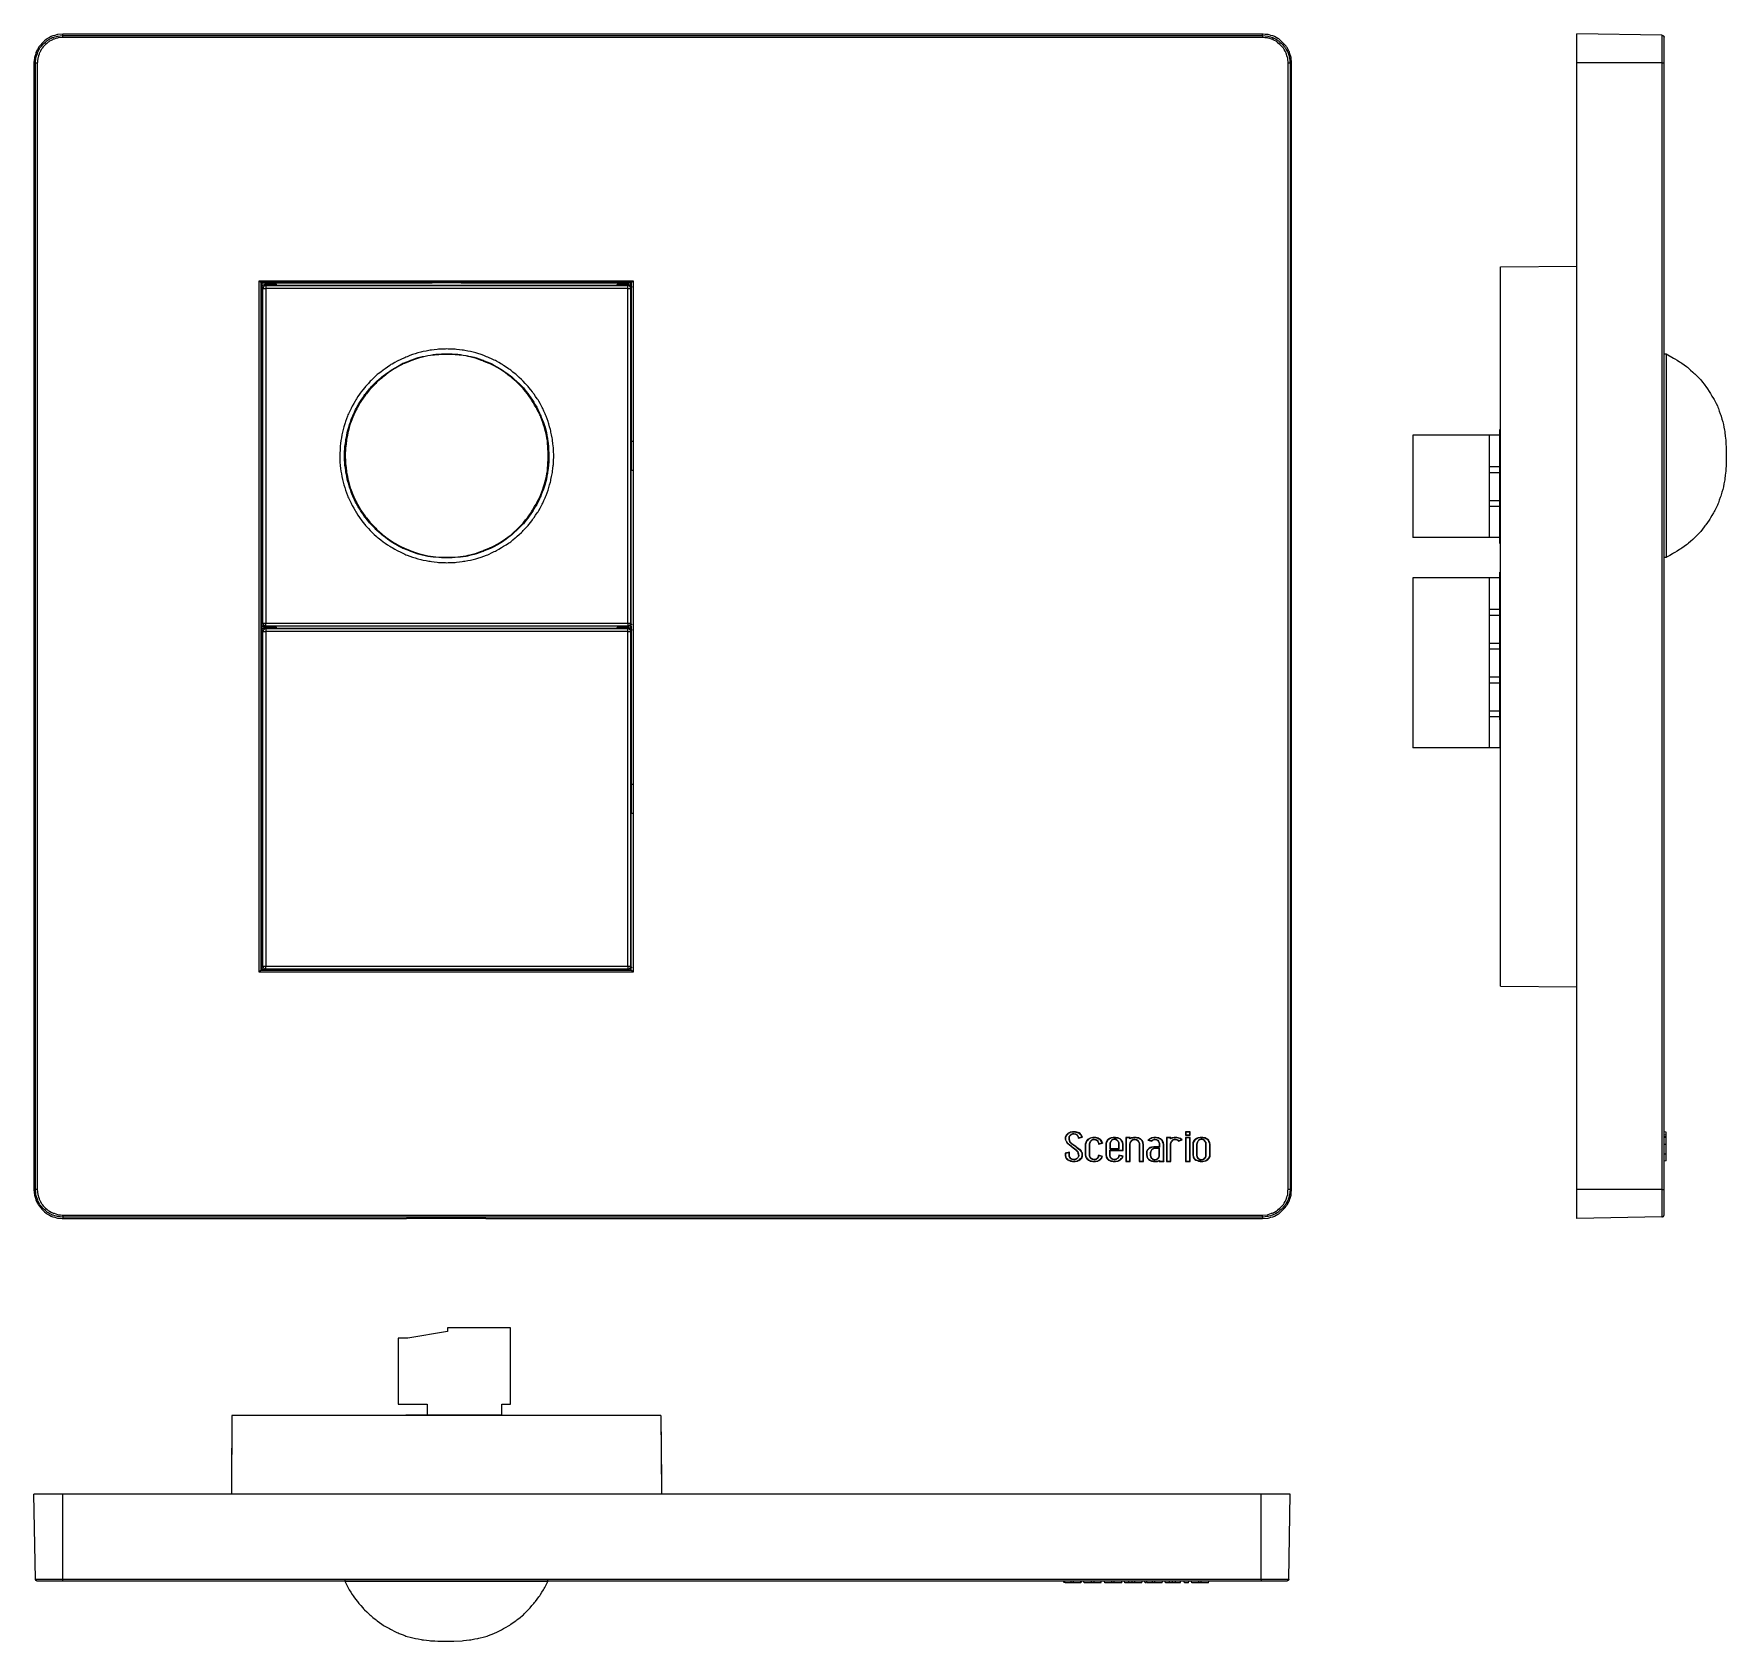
# Model space of a CAD drawing. Header units: centimetres. Extents: x -8.4 to 9.1, y -8.6 to 8.
import ezdxf

# ---------------------------------------------------------------- set-up
doc = ezdxf.new("R2010")
doc.units = ezdxf.units.CM
doc.header["$MEASUREMENT"] = 0
doc.layers.add('Layer 1', color=7, linetype='Continuous')

msp = doc.modelspace()

# ---------------------------------------------------------------- linework, layer by layer
at = {"layer": 'Layer 1', "lineweight": 25}
for points, knots in [([(-8.05745, 8.001), (-8.05745, 8.001), (-8.11389, 7.99747), (-8.11389, 7.99747), (-8.11389, 7.99747), (-8.11389, 7.99747), (-8.17034, 7.97983), (-8.17034, 7.97983), (-8.17034, 7.97983), (-8.17034, 7.97983), (-8.22325, 7.95161), (-8.22325, 7.95161), (-8.22325, 7.95161), (-8.22325, 7.95161), (-8.26912, 7.9128), (-8.26912, 7.9128), (-8.26912, 7.9128), (-8.26912, 7.9128), (-8.30439, 7.87047), (-8.30439, 7.87047), (-8.30439, 7.87047), (-8.30439, 7.87047), (-8.33262, 7.81755), (-8.33262, 7.81755), (-8.33262, 7.81755), (-8.33262, 7.81755), (-8.35025, 7.76111), (-8.35025, 7.76111), (-8.35025, 7.76111), (-8.35025, 7.76111), (-8.35731, 7.70113), (-8.35731, 7.70113)], [0, 0, 0, 0, 0.11111111, 0.11111111, 0.11111111, 0.11111112, 0.22222222, 0.22222222, 0.22222222, 0.22222223, 0.33333333, 0.33333333, 0.33333333, 0.33333334, 0.44444444, 0.44444444, 0.44444444, 0.44444445, 0.55555556, 0.55555556, 0.55555556, 0.55555557, 0.66666667, 0.66666667, 0.66666667, 0.66666668, 0.77777778, 0.77777778, 0.77777778, 0.77777779, 1, 1, 1, 1]), ([(-8.33967, 7.70113), (-8.33967, 7.70113), (-8.33614, 7.75758), (-8.33614, 7.75758), (-8.33614, 7.75758), (-8.33614, 7.75758), (-8.3185, 7.8105), (-8.3185, 7.8105), (-8.3185, 7.8105), (-8.3185, 7.8105), (-8.29381, 7.85988), (-8.29381, 7.85988), (-8.29381, 7.85988), (-8.29381, 7.85988), (-8.25853, 7.90222), (-8.25853, 7.90222), (-8.25853, 7.90222), (-8.25853, 7.90222), (-8.2162, 7.9375), (-8.2162, 7.9375), (-8.2162, 7.9375), (-8.2162, 7.9375), (-8.16681, 7.96572), (-8.16681, 7.96572), (-8.16681, 7.96572), (-8.16681, 7.96572), (-8.11389, 7.97983), (-8.11389, 7.97983), (-8.11389, 7.97983), (-8.11389, 7.97983), (-8.05745, 7.98688), (-8.05745, 7.98688)], [0, 0, 0, 0, 0.11111111, 0.11111111, 0.11111111, 0.11111112, 0.22222222, 0.22222222, 0.22222222, 0.22222223, 0.33333333, 0.33333333, 0.33333333, 0.33333334, 0.44444444, 0.44444444, 0.44444444, 0.44444445, 0.55555556, 0.55555556, 0.55555556, 0.55555557, 0.66666667, 0.66666667, 0.66666667, 0.66666668, 0.77777778, 0.77777778, 0.77777778, 0.77777779, 1, 1, 1, 1]), ([(-8.05745, 7.96572), (-8.05745, 7.96572), (-8.10684, 7.96219), (-8.10684, 7.96219), (-8.10684, 7.96219), (-8.10684, 7.96219), (-8.15623, 7.94808), (-8.15623, 7.94808), (-8.15623, 7.94808), (-8.15623, 7.94808), (-8.20209, 7.92338), (-8.20209, 7.92338), (-8.20209, 7.92338), (-8.20209, 7.92338), (-8.24442, 7.88811), (-8.24442, 7.88811), (-8.24442, 7.88811), (-8.24442, 7.88811), (-8.27617, 7.8493), (-8.27617, 7.8493), (-8.27617, 7.8493), (-8.27617, 7.8493), (-8.30087, 7.80344), (-8.30087, 7.80344), (-8.30087, 7.80344), (-8.30087, 7.80344), (-8.31498, 7.75405), (-8.31498, 7.75405), (-8.31498, 7.75405), (-8.31498, 7.75405), (-8.32203, 7.70113), (-8.32203, 7.70113)], [0, 0, 0, 0, 0.11111111, 0.11111111, 0.11111111, 0.11111112, 0.22222222, 0.22222222, 0.22222222, 0.22222223, 0.33333333, 0.33333333, 0.33333333, 0.33333334, 0.44444444, 0.44444444, 0.44444444, 0.44444445, 0.55555556, 0.55555556, 0.55555556, 0.55555557, 0.66666667, 0.66666667, 0.66666667, 0.66666668, 0.77777778, 0.77777778, 0.77777778, 0.77777779, 1, 1, 1, 1]), ([(-8.05745, 7.96572), (-8.05745, 7.96572), (-8.05745, 7.96925), (-8.05745, 7.96925), (-8.05745, 7.96925), (-8.05745, 7.96925), (-8.05745, 7.9763), (-8.05745, 7.9763), (-8.05745, 7.9763), (-8.05745, 7.9763), (-8.05745, 7.97983), (-8.05745, 7.97983), (-8.05745, 7.97983), (-8.05745, 7.97983), (-8.05745, 7.98336), (-8.05745, 7.98336), (-8.05745, 7.98336), (-8.05745, 7.98336), (-8.05745, 7.98688), (-8.05745, 7.98688)], [0, 0, 0, 0, 0.16666667, 0.16666667, 0.16666667, 0.16666668, 0.33333333, 0.33333333, 0.33333333, 0.33333334, 0.5, 0.5, 0.5, 0.50000001, 0.66666667, 0.66666667, 0.66666667, 0.66666668, 1, 1, 1, 1]), ([(4.63903, 7.70113), (4.63903, 7.70113), (4.63551, 7.76111), (4.63551, 7.76111), (4.63551, 7.76111), (4.63551, 7.76111), (4.61787, 7.81755), (4.61787, 7.81755), (4.61787, 7.81755), (4.61787, 7.81755), (4.58965, 7.87047), (4.58965, 7.87047), (4.58965, 7.87047), (4.58965, 7.87047), (4.55084, 7.9128), (4.55084, 7.9128), (4.55084, 7.9128), (4.55084, 7.9128), (4.50851, 7.95161), (4.50851, 7.95161), (4.50851, 7.95161), (4.50851, 7.95161), (4.45559, 7.97983), (4.45559, 7.97983), (4.45559, 7.97983), (4.45559, 7.97983), (4.39915, 7.99747), (4.39915, 7.99747), (4.39915, 7.99747), (4.39915, 7.99747), (4.33917, 8.001), (4.33917, 8.001)], [0, 0, 0, 0, 0.11111111, 0.11111111, 0.11111111, 0.11111112, 0.22222222, 0.22222222, 0.22222222, 0.22222223, 0.33333333, 0.33333333, 0.33333333, 0.33333334, 0.44444444, 0.44444444, 0.44444444, 0.44444445, 0.55555556, 0.55555556, 0.55555556, 0.55555557, 0.66666667, 0.66666667, 0.66666667, 0.66666668, 0.77777778, 0.77777778, 0.77777778, 0.77777779, 1, 1, 1, 1]), ([(4.33917, 7.98688), (4.33917, 7.98688), (4.39562, 7.97983), (4.39562, 7.97983), (4.39562, 7.97983), (4.39562, 7.97983), (4.44853, 7.96572), (4.44853, 7.96572), (4.44853, 7.96572), (4.44853, 7.96572), (4.49792, 7.9375), (4.49792, 7.9375), (4.49792, 7.9375), (4.49792, 7.9375), (4.54026, 7.90222), (4.54026, 7.90222), (4.54026, 7.90222), (4.54026, 7.90222), (4.57553, 7.85988), (4.57553, 7.85988), (4.57553, 7.85988), (4.57553, 7.85988), (4.60376, 7.8105), (4.60376, 7.8105), (4.60376, 7.8105), (4.60376, 7.8105), (4.61787, 7.75758), (4.61787, 7.75758), (4.61787, 7.75758), (4.61787, 7.75758), (4.62492, 7.70113), (4.62492, 7.70113)], [0, 0, 0, 0, 0.11111111, 0.11111111, 0.11111111, 0.11111112, 0.22222222, 0.22222222, 0.22222222, 0.22222223, 0.33333333, 0.33333333, 0.33333333, 0.33333334, 0.44444444, 0.44444444, 0.44444444, 0.44444445, 0.55555556, 0.55555556, 0.55555556, 0.55555557, 0.66666667, 0.66666667, 0.66666667, 0.66666668, 0.77777778, 0.77777778, 0.77777778, 0.77777779, 1, 1, 1, 1]), ([(4.33917, 7.98688), (4.33917, 7.98688), (4.33917, 7.98688), (4.33917, 7.98688), (4.33917, 7.98688), (4.33917, 7.98688), (4.33917, 7.98336), (4.33917, 7.98336), (4.33917, 7.98336), (4.33917, 7.98336), (4.33917, 7.97983), (4.33917, 7.97983), (4.33917, 7.97983), (4.33917, 7.97983), (4.33917, 7.9763), (4.33917, 7.9763), (4.33917, 7.9763), (4.33917, 7.9763), (4.33917, 7.96925), (4.33917, 7.96925), (4.33917, 7.96925), (4.33917, 7.96925), (4.33917, 7.96572), (4.33917, 7.96572)], [0, 0, 0, 0, 0.14285714, 0.14285714, 0.14285714, 0.14285715, 0.28571429, 0.28571429, 0.28571429, 0.2857143, 0.42857143, 0.42857143, 0.42857143, 0.42857144, 0.57142857, 0.57142857, 0.57142857, 0.57142858, 0.71428571, 0.71428571, 0.71428571, 0.71428572, 1, 1, 1, 1]), ([(4.60376, 7.70113), (4.60376, 7.70113), (4.60023, 7.75405), (4.60023, 7.75405), (4.60023, 7.75405), (4.60023, 7.75405), (4.58612, 7.80344), (4.58612, 7.80344), (4.58612, 7.80344), (4.58612, 7.80344), (4.56142, 7.8493), (4.56142, 7.8493), (4.56142, 7.8493), (4.56142, 7.8493), (4.52615, 7.88811), (4.52615, 7.88811), (4.52615, 7.88811), (4.52615, 7.88811), (4.48734, 7.92338), (4.48734, 7.92338), (4.48734, 7.92338), (4.48734, 7.92338), (4.44148, 7.94808), (4.44148, 7.94808), (4.44148, 7.94808), (4.44148, 7.94808), (4.39209, 7.96219), (4.39209, 7.96219), (4.39209, 7.96219), (4.39209, 7.96219), (4.33917, 7.96572), (4.33917, 7.96572)], [0, 0, 0, 0, 0.11111111, 0.11111111, 0.11111111, 0.11111112, 0.22222222, 0.22222222, 0.22222222, 0.22222223, 0.33333333, 0.33333333, 0.33333333, 0.33333334, 0.44444444, 0.44444444, 0.44444444, 0.44444445, 0.55555556, 0.55555556, 0.55555556, 0.55555557, 0.66666667, 0.66666667, 0.66666667, 0.66666668, 0.77777778, 0.77777778, 0.77777778, 0.77777779, 1, 1, 1, 1]), ([(7.59, 7.70466), (7.59, 7.70466), (7.59, 7.76463), (7.59, 7.76463), (7.59, 7.76463), (7.59, 7.76463), (7.59, 7.82108), (7.59, 7.82108), (7.59, 7.82108), (7.59, 7.82108), (7.59, 7.87047), (7.59, 7.87047), (7.59, 7.87047), (7.59, 7.87047), (7.59, 7.91633), (7.59, 7.91633), (7.59, 7.91633), (7.59, 7.91633), (7.59, 7.95513), (7.59, 7.95513), (7.59, 7.95513), (7.59, 7.95513), (7.59, 7.98336), (7.59, 7.98336), (7.59, 7.98336), (7.59, 7.98336), (7.59, 7.99747), (7.59, 7.99747), (7.59, 7.99747), (7.59, 7.99747), (7.59, 8.00452), (7.59, 8.00452)], [0, 0, 0, 0, 0.11111111, 0.11111111, 0.11111111, 0.11111112, 0.22222222, 0.22222222, 0.22222222, 0.22222223, 0.33333333, 0.33333333, 0.33333333, 0.33333334, 0.44444444, 0.44444444, 0.44444444, 0.44444445, 0.55555556, 0.55555556, 0.55555556, 0.55555557, 0.66666667, 0.66666667, 0.66666667, 0.66666668, 0.77777778, 0.77777778, 0.77777778, 0.77777779, 1, 1, 1, 1]), ([(8.46842, 7.99041), (8.46842, 7.99041), (8.46842, 7.98336), (8.46842, 7.98336), (8.46842, 7.98336), (8.46842, 7.98336), (8.46842, 7.96925), (8.46842, 7.96925), (8.46842, 7.96925), (8.46842, 7.96925), (8.46842, 7.94102), (8.46842, 7.94102), (8.46842, 7.94102), (8.46842, 7.94102), (8.46842, 7.90575), (8.46842, 7.90575), (8.46842, 7.90575), (8.46842, 7.90575), (8.46842, 7.86341), (8.46842, 7.86341), (8.46842, 7.86341), (8.46842, 7.86341), (8.46842, 7.81402), (8.46842, 7.81402), (8.46842, 7.81402), (8.46842, 7.81402), (8.46842, 7.76111), (8.46842, 7.76111), (8.46842, 7.76111), (8.46842, 7.76111), (8.46842, 7.70466), (8.46842, 7.70466)], [0, 0, 0, 0, 0.11111111, 0.11111111, 0.11111111, 0.11111112, 0.22222222, 0.22222222, 0.22222222, 0.22222223, 0.33333333, 0.33333333, 0.33333333, 0.33333334, 0.44444444, 0.44444444, 0.44444444, 0.44444445, 0.55555556, 0.55555556, 0.55555556, 0.55555557, 0.66666667, 0.66666667, 0.66666667, 0.66666668, 0.77777778, 0.77777778, 0.77777778, 0.77777779, 1, 1, 1, 1]), ([(8.46842, 7.99041), (8.46842, 7.99041), (8.47194, 7.99041), (8.47194, 7.99041), (8.47194, 7.99041), (8.47194, 7.99041), (8.47547, 7.98688), (8.47547, 7.98688), (8.47547, 7.98688), (8.47547, 7.98688), (8.479, 7.98688), (8.479, 7.98688), (8.479, 7.98688), (8.479, 7.98688), (8.48253, 7.98336), (8.48253, 7.98336), (8.48253, 7.98336), (8.48253, 7.98336), (8.48606, 7.97983), (8.48606, 7.97983), (8.48606, 7.97983), (8.48606, 7.97983), (8.48606, 7.9763), (8.48606, 7.9763), (8.48606, 7.9763), (8.48606, 7.9763), (8.48958, 7.97277), (8.48958, 7.97277), (8.48958, 7.97277), (8.48958, 7.97277), (8.48958, 7.96925), (8.48958, 7.96925)], [0, 0, 0, 0, 0.11111111, 0.11111111, 0.11111111, 0.11111112, 0.22222222, 0.22222222, 0.22222222, 0.22222223, 0.33333333, 0.33333333, 0.33333333, 0.33333334, 0.44444444, 0.44444444, 0.44444444, 0.44444445, 0.55555556, 0.55555556, 0.55555556, 0.55555557, 0.66666667, 0.66666667, 0.66666667, 0.66666668, 0.77777778, 0.77777778, 0.77777778, 0.77777779, 1, 1, 1, 1]), ([(8.48958, 7.70466), (8.48958, 7.70466), (8.48958, 7.75758), (8.48958, 7.75758), (8.48958, 7.75758), (8.48958, 7.75758), (8.48958, 7.80697), (8.48958, 7.80697), (8.48958, 7.80697), (8.48958, 7.80697), (8.48958, 7.85283), (8.48958, 7.85283), (8.48958, 7.85283), (8.48958, 7.85283), (8.48958, 7.89163), (8.48958, 7.89163), (8.48958, 7.89163), (8.48958, 7.89163), (8.48958, 7.92338), (8.48958, 7.92338), (8.48958, 7.92338), (8.48958, 7.92338), (8.48958, 7.94808), (8.48958, 7.94808), (8.48958, 7.94808), (8.48958, 7.94808), (8.48958, 7.96572), (8.48958, 7.96572), (8.48958, 7.96572), (8.48958, 7.96572), (8.48958, 7.96925), (8.48958, 7.96925)], [0, 0, 0, 0, 0.11111111, 0.11111111, 0.11111111, 0.11111112, 0.22222222, 0.22222222, 0.22222222, 0.22222223, 0.33333333, 0.33333333, 0.33333333, 0.33333334, 0.44444444, 0.44444444, 0.44444444, 0.44444445, 0.55555556, 0.55555556, 0.55555556, 0.55555557, 0.66666667, 0.66666667, 0.66666667, 0.66666668, 0.77777778, 0.77777778, 0.77777778, 0.77777779, 1, 1, 1, 1]), ([(-8.32203, 7.70113), (-8.32203, 7.70113), (-8.32556, 7.70113), (-8.32556, 7.70113), (-8.32556, 7.70113), (-8.32556, 7.70113), (-8.32909, 7.70113), (-8.32909, 7.70113), (-8.32909, 7.70113), (-8.32909, 7.70113), (-8.33262, 7.70113), (-8.33262, 7.70113), (-8.33262, 7.70113), (-8.33262, 7.70113), (-8.33614, 7.70113), (-8.33614, 7.70113), (-8.33614, 7.70113), (-8.33614, 7.70113), (-8.33967, 7.70113), (-8.33967, 7.70113)], [0, 0, 0, 0, 0.16666667, 0.16666667, 0.16666667, 0.16666668, 0.33333333, 0.33333333, 0.33333333, 0.33333334, 0.5, 0.5, 0.5, 0.50000001, 0.66666667, 0.66666667, 0.66666667, 0.66666668, 1, 1, 1, 1]), ([(4.62492, 7.70113), (4.62492, 7.70113), (4.62492, 7.70113), (4.62492, 7.70113), (4.62492, 7.70113), (4.62492, 7.70113), (4.6214, 7.70113), (4.6214, 7.70113), (4.6214, 7.70113), (4.6214, 7.70113), (4.61787, 7.70113), (4.61787, 7.70113), (4.61787, 7.70113), (4.61787, 7.70113), (4.61434, 7.70113), (4.61434, 7.70113), (4.61434, 7.70113), (4.61434, 7.70113), (4.61081, 7.70113), (4.61081, 7.70113), (4.61081, 7.70113), (4.61081, 7.70113), (4.60728, 7.70113), (4.60728, 7.70113), (4.60728, 7.70113), (4.60728, 7.70113), (4.60376, 7.70113), (4.60376, 7.70113)], [0, 0, 0, 0, 0.125, 0.125, 0.125, 0.12500001, 0.25, 0.25, 0.25, 0.25000001, 0.375, 0.375, 0.375, 0.37500001, 0.5, 0.5, 0.5, 0.50000001, 0.625, 0.625, 0.625, 0.62500001, 0.75, 0.75, 0.75, 0.75000001, 1, 1, 1, 1]), ([(8.46842, 7.70466), (8.46842, 7.70466), (8.47194, 7.70466), (8.47194, 7.70466), (8.47194, 7.70466), (8.47194, 7.70466), (8.47547, 7.70466), (8.47547, 7.70466), (8.47547, 7.70466), (8.47547, 7.70466), (8.479, 7.70466), (8.479, 7.70466), (8.479, 7.70466), (8.479, 7.70466), (8.48253, 7.70466), (8.48253, 7.70466), (8.48253, 7.70466), (8.48253, 7.70466), (8.48606, 7.70466), (8.48606, 7.70466), (8.48606, 7.70466), (8.48606, 7.70466), (8.48958, 7.70466), (8.48958, 7.70466)], [0, 0, 0, 0, 0.14285714, 0.14285714, 0.14285714, 0.14285715, 0.28571429, 0.28571429, 0.28571429, 0.2857143, 0.42857143, 0.42857143, 0.42857143, 0.42857144, 0.57142857, 0.57142857, 0.57142857, 0.57142858, 0.71428571, 0.71428571, 0.71428571, 0.71428572, 1, 1, 1, 1]), ([(-6.02898, 5.45394), (-6.02898, 5.45394), (-6.02545, 5.45041), (-6.02545, 5.45041), (-6.02545, 5.45041), (-6.02545, 5.45041), (-6.02192, 5.44688), (-6.02192, 5.44688), (-6.02192, 5.44688), (-6.02192, 5.44688), (-6.01839, 5.44336), (-6.01839, 5.44336), (-6.01839, 5.44336), (-6.01839, 5.44336), (-6.01487, 5.43983), (-6.01487, 5.43983), (-6.01487, 5.43983), (-6.01487, 5.43983), (-6.01134, 5.4363), (-6.01134, 5.4363)], [0, 0, 0, 0, 0.16666667, 0.16666667, 0.16666667, 0.16666668, 0.33333333, 0.33333333, 0.33333333, 0.33333334, 0.5, 0.5, 0.5, 0.50000001, 0.66666667, 0.66666667, 0.66666667, 0.66666668, 1, 1, 1, 1]), ([(-2.1837, 5.4363), (-2.1837, 5.4363), (-2.1837, 5.4363), (-2.1837, 5.4363), (-2.1837, 5.4363), (-2.1837, 5.4363), (-2.18017, 5.4363), (-2.18017, 5.4363), (-2.18017, 5.4363), (-2.18017, 5.4363), (-2.18017, 5.43983), (-2.18017, 5.43983), (-2.18017, 5.43983), (-2.18017, 5.43983), (-2.17664, 5.43983), (-2.17664, 5.43983), (-2.17664, 5.43983), (-2.17664, 5.43983), (-2.17311, 5.44336), (-2.17311, 5.44336), (-2.17311, 5.44336), (-2.17311, 5.44336), (-2.16959, 5.44688), (-2.16959, 5.44688), (-2.16959, 5.44688), (-2.16959, 5.44688), (-2.16606, 5.45041), (-2.16606, 5.45041), (-2.16606, 5.45041), (-2.16606, 5.45041), (-2.16253, 5.45394), (-2.16253, 5.45394)], [0, 0, 0, 0, 0.11111111, 0.11111111, 0.11111111, 0.11111112, 0.22222222, 0.22222222, 0.22222222, 0.22222223, 0.33333333, 0.33333333, 0.33333333, 0.33333334, 0.44444444, 0.44444444, 0.44444444, 0.44444445, 0.55555556, 0.55555556, 0.55555556, 0.55555557, 0.66666667, 0.66666667, 0.66666667, 0.66666668, 0.77777778, 0.77777778, 0.77777778, 0.77777779, 1, 1, 1, 1]), ([(8.51075, 4.69724), (8.51075, 4.69724), (8.58836, 4.6549), (8.58836, 4.6549), (8.58836, 4.6549), (8.58836, 4.6549), (8.66244, 4.60904), (8.66244, 4.60904), (8.66244, 4.60904), (8.66244, 4.60904), (8.733, 4.55965), (8.733, 4.55965), (8.733, 4.55965), (8.733, 4.55965), (8.7965, 4.49968), (8.7965, 4.49968), (8.7965, 4.49968), (8.7965, 4.49968), (8.86, 4.43971), (8.86, 4.43971), (8.86, 4.43971), (8.86, 4.43971), (8.91291, 4.37268), (8.91291, 4.37268), (8.91291, 4.37268), (8.91291, 4.37268), (8.9623, 4.2986), (8.9623, 4.2986), (8.9623, 4.2986), (8.9623, 4.2986), (9.00816, 4.22451), (9.00816, 4.22451), (9.00816, 4.22451), (9.00816, 4.22451), (9.04697, 4.1469), (9.04697, 4.1469), (9.04697, 4.1469), (9.04697, 4.1469), (9.07519, 4.06576), (9.07519, 4.06576), (9.07519, 4.06576), (9.07519, 4.06576), (9.09989, 3.9811), (9.09989, 3.9811), (9.09989, 3.9811), (9.09989, 3.9811), (9.11752, 3.89643), (9.11752, 3.89643), (9.11752, 3.89643), (9.11752, 3.89643), (9.12811, 3.80824), (9.12811, 3.80824), (9.12811, 3.80824), (9.12811, 3.80824), (9.13164, 3.72357), (9.13164, 3.72357)], [0, 0, 0, 0, 0.06666667, 0.06666667, 0.06666667, 0.06666668, 0.13333333, 0.13333333, 0.13333333, 0.13333334, 0.2, 0.2, 0.2, 0.20000001, 0.26666667, 0.26666667, 0.26666667, 0.26666668, 0.33333333, 0.33333333, 0.33333333, 0.33333334, 0.4, 0.4, 0.4, 0.40000001, 0.46666667, 0.46666667, 0.46666667, 0.46666668, 0.53333333, 0.53333333, 0.53333333, 0.53333334, 0.6, 0.6, 0.6, 0.60000001, 0.66666667, 0.66666667, 0.66666667, 0.66666668, 0.73333333, 0.73333333, 0.73333333, 0.73333334, 0.8, 0.8, 0.8, 0.80000001, 0.86666667, 0.86666667, 0.86666667, 0.86666668, 1, 1, 1, 1]), ([(8.51075, 4.69724), (8.51075, 4.69724), (8.51075, 4.69371), (8.51075, 4.69371), (8.51075, 4.69371), (8.51075, 4.69371), (8.51075, 4.68665), (8.51075, 4.68665), (8.51075, 4.68665), (8.51075, 4.68665), (8.51075, 4.67607), (8.51075, 4.67607), (8.51075, 4.67607), (8.51075, 4.67607), (8.51075, 4.6549), (8.51075, 4.6549), (8.51075, 4.6549), (8.51075, 4.6549), (8.51075, 4.62668), (8.51075, 4.62668), (8.51075, 4.62668), (8.51075, 4.62668), (8.51075, 4.59493), (8.51075, 4.59493), (8.51075, 4.59493), (8.51075, 4.59493), (8.51075, 4.55612), (8.51075, 4.55612), (8.51075, 4.55612), (8.51075, 4.55612), (8.51075, 4.51026), (8.51075, 4.51026), (8.51075, 4.51026), (8.51075, 4.51026), (8.51075, 4.45735), (8.51075, 4.45735), (8.51075, 4.45735), (8.51075, 4.45735), (8.51075, 4.40443), (8.51075, 4.40443), (8.51075, 4.40443), (8.51075, 4.40443), (8.51075, 4.34093), (8.51075, 4.34093), (8.51075, 4.34093), (8.51075, 4.34093), (8.51075, 4.27743), (8.51075, 4.27743), (8.51075, 4.27743), (8.51075, 4.27743), (8.51075, 4.20687), (8.51075, 4.20687), (8.51075, 4.20687), (8.51075, 4.20687), (8.51075, 4.13279), (8.51075, 4.13279), (8.51075, 4.13279), (8.51075, 4.13279), (8.51075, 4.05871), (8.51075, 4.05871), (8.51075, 4.05871), (8.51075, 4.05871), (8.51075, 3.97757), (8.51075, 3.97757), (8.51075, 3.97757), (8.51075, 3.97757), (8.51075, 3.89643), (8.51075, 3.89643), (8.51075, 3.89643), (8.51075, 3.89643), (8.51075, 3.81529), (8.51075, 3.81529), (8.51075, 3.81529), (8.51075, 3.81529), (8.51075, 3.73062), (8.51075, 3.73062), (8.51075, 3.73062), (8.51075, 3.73062), (8.51075, 3.64596), (8.51075, 3.64596), (8.51075, 3.64596), (8.51075, 3.64596), (8.51075, 3.56129), (8.51075, 3.56129), (8.51075, 3.56129), (8.51075, 3.56129), (8.51075, 3.47662), (8.51075, 3.47662), (8.51075, 3.47662), (8.51075, 3.47662), (8.51075, 3.39549), (8.51075, 3.39549), (8.51075, 3.39549), (8.51075, 3.39549), (8.51075, 3.31435), (8.51075, 3.31435), (8.51075, 3.31435), (8.51075, 3.31435), (8.51075, 3.23321), (8.51075, 3.23321), (8.51075, 3.23321), (8.51075, 3.23321), (8.51075, 3.15912), (8.51075, 3.15912), (8.51075, 3.15912), (8.51075, 3.15912), (8.51075, 3.08504), (8.51075, 3.08504), (8.51075, 3.08504), (8.51075, 3.08504), (8.51075, 3.01449), (8.51075, 3.01449), (8.51075, 3.01449), (8.51075, 3.01449), (8.51075, 2.95099), (8.51075, 2.95099), (8.51075, 2.95099), (8.51075, 2.95099), (8.51075, 2.88749), (8.51075, 2.88749), (8.51075, 2.88749), (8.51075, 2.88749), (8.51075, 2.83104), (8.51075, 2.83104), (8.51075, 2.83104), (8.51075, 2.83104), (8.51075, 2.78165), (8.51075, 2.78165), (8.51075, 2.78165), (8.51075, 2.78165), (8.51075, 2.73579), (8.51075, 2.73579), (8.51075, 2.73579), (8.51075, 2.73579), (8.51075, 2.69699), (8.51075, 2.69699), (8.51075, 2.69699), (8.51075, 2.69699), (8.51075, 2.66524), (8.51075, 2.66524), (8.51075, 2.66524), (8.51075, 2.66524), (8.51075, 2.63701), (8.51075, 2.63701), (8.51075, 2.63701), (8.51075, 2.63701), (8.51075, 2.61585), (8.51075, 2.61585), (8.51075, 2.61585), (8.51075, 2.61585), (8.51075, 2.60174), (8.51075, 2.60174), (8.51075, 2.60174), (8.51075, 2.60174), (8.51075, 2.59821), (8.51075, 2.59821), (8.51075, 2.59821), (8.51075, 2.59821), (8.51075, 2.59468), (8.51075, 2.59468)], [0, 0, 0, 0, 0.02439024, 0.02439024, 0.02439024, 0.02439025, 0.04878049, 0.04878049, 0.04878049, 0.0487805, 0.07317073, 0.07317073, 0.07317073, 0.07317074, 0.09756098, 0.09756098, 0.09756098, 0.09756099, 0.12195122, 0.12195122, 0.12195122, 0.12195123, 0.14634146, 0.14634146, 0.14634146, 0.14634147, 0.17073171, 0.17073171, 0.17073171, 0.17073172, 0.19512195, 0.19512195, 0.19512195, 0.19512196, 0.2195122, 0.2195122, 0.2195122, 0.21951221, 0.24390244, 0.24390244, 0.24390244, 0.24390245, 0.26829268, 0.26829268, 0.26829268, 0.26829269, 0.29268293, 0.29268293, 0.29268293, 0.29268294, 0.31707317, 0.31707317, 0.31707317, 0.31707318, 0.34146341, 0.34146341, 0.34146341, 0.34146342, 0.36585366, 0.36585366, 0.36585366, 0.36585367, 0.3902439, 0.3902439, 0.3902439, 0.39024391, 0.41463415, 0.41463415, 0.41463415, 0.41463416, 0.43902439, 0.43902439, 0.43902439, 0.4390244, 0.46341463, 0.46341463, 0.46341463, 0.46341464, 0.48780488, 0.48780488, 0.48780488, 0.48780489, 0.51219512, 0.51219512, 0.51219512, 0.51219513, 0.53658537, 0.53658537, 0.53658537, 0.53658538, 0.56097561, 0.56097561, 0.56097561, 0.56097562, 0.58536585, 0.58536585, 0.58536585, 0.58536586, 0.6097561, 0.6097561, 0.6097561, 0.60975611, 0.63414634, 0.63414634, 0.63414634, 0.63414635, 0.65853659, 0.65853659, 0.65853659, 0.6585366, 0.68292683, 0.68292683, 0.68292683, 0.68292684, 0.70731707, 0.70731707, 0.70731707, 0.70731708, 0.73170732, 0.73170732, 0.73170732, 0.73170733, 0.75609756, 0.75609756, 0.75609756, 0.75609757, 0.7804878, 0.7804878, 0.7804878, 0.78048781, 0.80487805, 0.80487805, 0.80487805, 0.80487806, 0.82926829, 0.82926829, 0.82926829, 0.8292683, 0.85365854, 0.85365854, 0.85365854, 0.85365855, 0.87804878, 0.87804878, 0.87804878, 0.87804879, 0.90243902, 0.90243902, 0.90243902, 0.90243903, 0.92682927, 0.92682927, 0.92682927, 0.92682928, 0.95121951, 0.95121951, 0.95121951, 0.95121952, 1, 1, 1, 1]), ([(9.13164, 3.72357), (9.13164, 3.72357), (9.13164, 3.72004), (9.13164, 3.72004), (9.13164, 3.72004), (9.13164, 3.72004), (9.13164, 3.70593), (9.13164, 3.70593), (9.13164, 3.70593), (9.13164, 3.70593), (9.13164, 3.69182), (9.13164, 3.69182), (9.13164, 3.69182), (9.13164, 3.69182), (9.13164, 3.67065), (9.13164, 3.67065), (9.13164, 3.67065), (9.13164, 3.67065), (9.13164, 3.64596), (9.13164, 3.64596), (9.13164, 3.64596), (9.13164, 3.64596), (9.13164, 3.62126), (9.13164, 3.62126), (9.13164, 3.62126), (9.13164, 3.62126), (9.13164, 3.6001), (9.13164, 3.6001), (9.13164, 3.6001), (9.13164, 3.6001), (9.13164, 3.58246), (9.13164, 3.58246), (9.13164, 3.58246), (9.13164, 3.58246), (9.13164, 3.57187), (9.13164, 3.57187), (9.13164, 3.57187), (9.13164, 3.57187), (9.13164, 3.56835), (9.13164, 3.56835)], [0, 0, 0, 0, 0.09090909, 0.09090909, 0.09090909, 0.0909091, 0.18181818, 0.18181818, 0.18181818, 0.18181819, 0.27272727, 0.27272727, 0.27272727, 0.27272728, 0.36363636, 0.36363636, 0.36363636, 0.36363637, 0.45454545, 0.45454545, 0.45454545, 0.45454546, 0.54545455, 0.54545455, 0.54545455, 0.54545456, 0.63636364, 0.63636364, 0.63636364, 0.63636365, 0.72727273, 0.72727273, 0.72727273, 0.72727274, 0.81818182, 0.81818182, 0.81818182, 0.81818183, 1, 1, 1, 1]), ([(9.13164, 3.56835), (9.13164, 3.56835), (9.12811, 3.48368), (9.12811, 3.48368), (9.12811, 3.48368), (9.12811, 3.48368), (9.11752, 3.39549), (9.11752, 3.39549), (9.11752, 3.39549), (9.11752, 3.39549), (9.09989, 3.31082), (9.09989, 3.31082), (9.09989, 3.31082), (9.09989, 3.31082), (9.07519, 3.22615), (9.07519, 3.22615), (9.07519, 3.22615), (9.07519, 3.22615), (9.04697, 3.14501), (9.04697, 3.14501), (9.04697, 3.14501), (9.04697, 3.14501), (9.00816, 3.0674), (9.00816, 3.0674), (9.00816, 3.0674), (9.00816, 3.0674), (8.9623, 2.98979), (8.9623, 2.98979), (8.9623, 2.98979), (8.9623, 2.98979), (8.91291, 2.91924), (8.91291, 2.91924), (8.91291, 2.91924), (8.91291, 2.91924), (8.86, 2.85221), (8.86, 2.85221), (8.86, 2.85221), (8.86, 2.85221), (8.7965, 2.78871), (8.7965, 2.78871), (8.7965, 2.78871), (8.7965, 2.78871), (8.733, 2.73226), (8.733, 2.73226), (8.733, 2.73226), (8.733, 2.73226), (8.66244, 2.68287), (8.66244, 2.68287), (8.66244, 2.68287), (8.66244, 2.68287), (8.58836, 2.63701), (8.58836, 2.63701), (8.58836, 2.63701), (8.58836, 2.63701), (8.51075, 2.59468), (8.51075, 2.59468)], [0, 0, 0, 0, 0.06666667, 0.06666667, 0.06666667, 0.06666668, 0.13333333, 0.13333333, 0.13333333, 0.13333334, 0.2, 0.2, 0.2, 0.20000001, 0.26666667, 0.26666667, 0.26666667, 0.26666668, 0.33333333, 0.33333333, 0.33333333, 0.33333334, 0.4, 0.4, 0.4, 0.40000001, 0.46666667, 0.46666667, 0.46666667, 0.46666668, 0.53333333, 0.53333333, 0.53333333, 0.53333334, 0.6, 0.6, 0.6, 0.60000001, 0.66666667, 0.66666667, 0.66666667, 0.66666668, 0.73333333, 0.73333333, 0.73333333, 0.73333334, 0.8, 0.8, 0.8, 0.80000001, 0.86666667, 0.86666667, 0.86666667, 0.86666668, 1, 1, 1, 1]), ([(-6.02898, -1.68981), (-6.02898, -1.68981), (-6.02545, -1.68628), (-6.02545, -1.68628), (-6.02545, -1.68628), (-6.02545, -1.68628), (-6.02192, -1.68275), (-6.02192, -1.68275), (-6.02192, -1.68275), (-6.02192, -1.68275), (-6.01839, -1.67923), (-6.01839, -1.67923), (-6.01839, -1.67923), (-6.01839, -1.67923), (-6.01487, -1.6757), (-6.01487, -1.6757), (-6.01487, -1.6757), (-6.01487, -1.6757), (-6.01134, -1.67217), (-6.01134, -1.67217)], [0, 0, 0, 0, 0.16666667, 0.16666667, 0.16666667, 0.16666668, 0.33333333, 0.33333333, 0.33333333, 0.33333334, 0.5, 0.5, 0.5, 0.50000001, 0.66666667, 0.66666667, 0.66666667, 0.66666668, 1, 1, 1, 1]), ([(-2.1837, -1.67217), (-2.1837, -1.67217), (-2.1837, -1.67217), (-2.1837, -1.67217), (-2.1837, -1.67217), (-2.1837, -1.67217), (-2.18017, -1.67217), (-2.18017, -1.67217), (-2.18017, -1.67217), (-2.18017, -1.67217), (-2.18017, -1.6757), (-2.18017, -1.6757), (-2.18017, -1.6757), (-2.18017, -1.6757), (-2.17664, -1.6757), (-2.17664, -1.6757), (-2.17664, -1.6757), (-2.17664, -1.6757), (-2.17311, -1.67923), (-2.17311, -1.67923), (-2.17311, -1.67923), (-2.17311, -1.67923), (-2.16959, -1.68275), (-2.16959, -1.68275), (-2.16959, -1.68275), (-2.16959, -1.68275), (-2.16606, -1.68628), (-2.16606, -1.68628), (-2.16606, -1.68628), (-2.16606, -1.68628), (-2.16253, -1.68981), (-2.16253, -1.68981)], [0, 0, 0, 0, 0.11111111, 0.11111111, 0.11111111, 0.11111112, 0.22222222, 0.22222222, 0.22222222, 0.22222223, 0.33333333, 0.33333333, 0.33333333, 0.33333334, 0.44444444, 0.44444444, 0.44444444, 0.44444445, 0.55555556, 0.55555556, 0.55555556, 0.55555557, 0.66666667, 0.66666667, 0.66666667, 0.66666668, 0.77777778, 0.77777778, 0.77777778, 0.77777779, 1, 1, 1, 1]), ([(2.3107, -3.37609), (2.3107, -3.37609), (2.30012, -3.39725), (2.30012, -3.39725), (2.30012, -3.39725), (2.30012, -3.39725), (2.30012, -3.41489), (2.30012, -3.41489), (2.30012, -3.41489), (2.30012, -3.41489), (2.30717, -3.43253), (2.30717, -3.43253), (2.30717, -3.43253), (2.30717, -3.43253), (2.32128, -3.45723), (2.32128, -3.45723), (2.32128, -3.45723), (2.32128, -3.45723), (2.37067, -3.49603), (2.37067, -3.49603)], [0, 0, 0, 0, 0.16666667, 0.16666667, 0.16666667, 0.16666668, 0.33333333, 0.33333333, 0.33333333, 0.33333334, 0.5, 0.5, 0.5, 0.50000001, 0.66666667, 0.66666667, 0.66666667, 0.66666668, 1, 1, 1, 1]), ([(2.31423, -3.37962), (2.31423, -3.37962), (2.30365, -3.40078), (2.30365, -3.40078), (2.30365, -3.40078), (2.30365, -3.40078), (2.30365, -3.41489), (2.30365, -3.41489), (2.30365, -3.41489), (2.30365, -3.41489), (2.30717, -3.43253), (2.30717, -3.43253), (2.30717, -3.43253), (2.30717, -3.43253), (2.32481, -3.45723), (2.32481, -3.45723), (2.32481, -3.45723), (2.32481, -3.45723), (2.37067, -3.4925), (2.37067, -3.4925)], [0, 0, 0, 0, 0.16666667, 0.16666667, 0.16666667, 0.16666668, 0.33333333, 0.33333333, 0.33333333, 0.33333334, 0.5, 0.5, 0.5, 0.50000001, 0.66666667, 0.66666667, 0.66666667, 0.66666668, 1, 1, 1, 1]), ([(2.37773, -3.34081), (2.37773, -3.34081), (2.35303, -3.34434), (2.35303, -3.34434), (2.35303, -3.34434), (2.35303, -3.34434), (2.32834, -3.35845), (2.32834, -3.35845), (2.32834, -3.35845), (2.32834, -3.35845), (2.3107, -3.37609), (2.3107, -3.37609)], [0, 0, 0, 0, 0.25, 0.25, 0.25, 0.25000001, 0.5, 0.5, 0.5, 0.50000001, 1, 1, 1, 1]), ([(2.37773, -3.34434), (2.37773, -3.34434), (2.35303, -3.34787), (2.35303, -3.34787), (2.35303, -3.34787), (2.35303, -3.34787), (2.32834, -3.36198), (2.32834, -3.36198), (2.32834, -3.36198), (2.32834, -3.36198), (2.31423, -3.37962), (2.31423, -3.37962)], [0, 0, 0, 0, 0.25, 0.25, 0.25, 0.25000001, 0.5, 0.5, 0.5, 0.50000001, 1, 1, 1, 1]), ([(2.34245, -3.40784), (2.34245, -3.40784), (2.34245, -3.3902), (2.34245, -3.3902), (2.34245, -3.3902), (2.34245, -3.3902), (2.35303, -3.37609), (2.35303, -3.37609), (2.35303, -3.37609), (2.35303, -3.37609), (2.36362, -3.3655), (2.36362, -3.3655), (2.36362, -3.3655), (2.36362, -3.3655), (2.38126, -3.35845), (2.38126, -3.35845), (2.38126, -3.35845), (2.38126, -3.35845), (2.39184, -3.35845), (2.39184, -3.35845)], [0, 0, 0, 0, 0.16666667, 0.16666667, 0.16666667, 0.16666668, 0.33333333, 0.33333333, 0.33333333, 0.33333334, 0.5, 0.5, 0.5, 0.50000001, 0.66666667, 0.66666667, 0.66666667, 0.66666668, 1, 1, 1, 1]), ([(2.40948, -3.49603), (2.40948, -3.49603), (2.37067, -3.46781), (2.37067, -3.46781), (2.37067, -3.46781), (2.37067, -3.46781), (2.34951, -3.44664), (2.34951, -3.44664), (2.34951, -3.44664), (2.34951, -3.44664), (2.34245, -3.42195), (2.34245, -3.42195), (2.34245, -3.42195), (2.34245, -3.42195), (2.34245, -3.40784), (2.34245, -3.40784)], [0, 0, 0, 0, 0.2, 0.2, 0.2, 0.20000001, 0.4, 0.4, 0.4, 0.40000001, 0.6, 0.6, 0.6, 0.60000001, 1, 1, 1, 1]), ([(2.34598, -3.40784), (2.34598, -3.40784), (2.34598, -3.39373), (2.34598, -3.39373), (2.34598, -3.39373), (2.34598, -3.39373), (2.35303, -3.37962), (2.35303, -3.37962), (2.35303, -3.37962), (2.35303, -3.37962), (2.36715, -3.36903), (2.36715, -3.36903), (2.36715, -3.36903), (2.36715, -3.36903), (2.38126, -3.36198), (2.38126, -3.36198), (2.38126, -3.36198), (2.38126, -3.36198), (2.39184, -3.36198), (2.39184, -3.36198)], [0, 0, 0, 0, 0.16666667, 0.16666667, 0.16666667, 0.16666668, 0.33333333, 0.33333333, 0.33333333, 0.33333334, 0.5, 0.5, 0.5, 0.50000001, 0.66666667, 0.66666667, 0.66666667, 0.66666668, 1, 1, 1, 1]), ([(2.40948, -3.4925), (2.40948, -3.4925), (2.37067, -3.46428), (2.37067, -3.46428), (2.37067, -3.46428), (2.37067, -3.46428), (2.35303, -3.44312), (2.35303, -3.44312), (2.35303, -3.44312), (2.35303, -3.44312), (2.34598, -3.42195), (2.34598, -3.42195), (2.34598, -3.42195), (2.34598, -3.42195), (2.34598, -3.40784), (2.34598, -3.40784)], [0, 0, 0, 0, 0.2, 0.2, 0.2, 0.20000001, 0.4, 0.4, 0.4, 0.40000001, 0.6, 0.6, 0.6, 0.60000001, 1, 1, 1, 1]), ([(2.37067, -3.4925), (2.37067, -3.4925), (2.40948, -3.52425), (2.40948, -3.52425), (2.40948, -3.52425), (2.40948, -3.52425), (2.43065, -3.54542), (2.43065, -3.54542), (2.43065, -3.54542), (2.43065, -3.54542), (2.4377, -3.57012), (2.4377, -3.57012), (2.4377, -3.57012), (2.4377, -3.57012), (2.44123, -3.58423), (2.44123, -3.58423)], [0, 0, 0, 0, 0.2, 0.2, 0.2, 0.20000001, 0.4, 0.4, 0.4, 0.40000001, 0.6, 0.6, 0.6, 0.60000001, 1, 1, 1, 1]), ([(2.37067, -3.49603), (2.37067, -3.49603), (2.40948, -3.52778), (2.40948, -3.52778), (2.40948, -3.52778), (2.40948, -3.52778), (2.42712, -3.54895), (2.42712, -3.54895), (2.42712, -3.54895), (2.42712, -3.54895), (2.43417, -3.57364), (2.43417, -3.57364), (2.43417, -3.57364), (2.43417, -3.57364), (2.4377, -3.58423), (2.4377, -3.58423)], [0, 0, 0, 0, 0.2, 0.2, 0.2, 0.20000001, 0.4, 0.4, 0.4, 0.40000001, 0.6, 0.6, 0.6, 0.60000001, 1, 1, 1, 1]), ([(2.39184, -3.35845), (2.39184, -3.35845), (2.40595, -3.36198), (2.40595, -3.36198), (2.40595, -3.36198), (2.40595, -3.36198), (2.42006, -3.36903), (2.42006, -3.36903), (2.42006, -3.36903), (2.42006, -3.36903), (2.43065, -3.38314), (2.43065, -3.38314), (2.43065, -3.38314), (2.43065, -3.38314), (2.4377, -3.39725), (2.4377, -3.39725), (2.4377, -3.39725), (2.4377, -3.39725), (2.4377, -3.40431), (2.4377, -3.40431)], [0, 0, 0, 0, 0.16666667, 0.16666667, 0.16666667, 0.16666668, 0.33333333, 0.33333333, 0.33333333, 0.33333334, 0.5, 0.5, 0.5, 0.50000001, 0.66666667, 0.66666667, 0.66666667, 0.66666668, 1, 1, 1, 1]), ([(2.39184, -3.36198), (2.39184, -3.36198), (2.40595, -3.3655), (2.40595, -3.3655), (2.40595, -3.3655), (2.40595, -3.3655), (2.42006, -3.37256), (2.42006, -3.37256), (2.42006, -3.37256), (2.42006, -3.37256), (2.43065, -3.38314), (2.43065, -3.38314), (2.43065, -3.38314), (2.43065, -3.38314), (2.43417, -3.39725), (2.43417, -3.39725), (2.43417, -3.39725), (2.43417, -3.39725), (2.4377, -3.40784), (2.4377, -3.40784)], [0, 0, 0, 0, 0.16666667, 0.16666667, 0.16666667, 0.16666668, 0.33333333, 0.33333333, 0.33333333, 0.33333334, 0.5, 0.5, 0.5, 0.50000001, 0.66666667, 0.66666667, 0.66666667, 0.66666668, 1, 1, 1, 1]), ([(2.48003, -3.39725), (2.48003, -3.39725), (2.46945, -3.37609), (2.46945, -3.37609), (2.46945, -3.37609), (2.46945, -3.37609), (2.45534, -3.35845), (2.45534, -3.35845), (2.45534, -3.35845), (2.45534, -3.35845), (2.43417, -3.34787), (2.43417, -3.34787), (2.43417, -3.34787), (2.43417, -3.34787), (2.40595, -3.34081), (2.40595, -3.34081), (2.40595, -3.34081), (2.40595, -3.34081), (2.40242, -3.34081), (2.40242, -3.34081)], [0, 0, 0, 0, 0.16666667, 0.16666667, 0.16666667, 0.16666668, 0.33333333, 0.33333333, 0.33333333, 0.33333334, 0.5, 0.5, 0.5, 0.50000001, 0.66666667, 0.66666667, 0.66666667, 0.66666668, 1, 1, 1, 1]), ([(2.47651, -3.39373), (2.47651, -3.39373), (2.46592, -3.37609), (2.46592, -3.37609), (2.46592, -3.37609), (2.46592, -3.37609), (2.44828, -3.36198), (2.44828, -3.36198), (2.44828, -3.36198), (2.44828, -3.36198), (2.42712, -3.35139), (2.42712, -3.35139), (2.42712, -3.35139), (2.42712, -3.35139), (2.40242, -3.34434), (2.40242, -3.34434)], [0, 0, 0, 0, 0.2, 0.2, 0.2, 0.20000001, 0.4, 0.4, 0.4, 0.40000001, 0.6, 0.6, 0.6, 0.60000001, 1, 1, 1, 1]), ([(2.47298, -3.61245), (2.47298, -3.61245), (2.48003, -3.59128), (2.48003, -3.59128), (2.48003, -3.59128), (2.48003, -3.59128), (2.48003, -3.57364), (2.48003, -3.57364), (2.48003, -3.57364), (2.48003, -3.57364), (2.47651, -3.556), (2.47651, -3.556), (2.47651, -3.556), (2.47651, -3.556), (2.4624, -3.53131), (2.4624, -3.53131), (2.4624, -3.53131), (2.4624, -3.53131), (2.40948, -3.4925), (2.40948, -3.4925)], [0, 0, 0, 0, 0.16666667, 0.16666667, 0.16666667, 0.16666668, 0.33333333, 0.33333333, 0.33333333, 0.33333334, 0.5, 0.5, 0.5, 0.50000001, 0.66666667, 0.66666667, 0.66666667, 0.66666668, 1, 1, 1, 1]), ([(2.46945, -3.60892), (2.46945, -3.60892), (2.47651, -3.58775), (2.47651, -3.58775), (2.47651, -3.58775), (2.47651, -3.58775), (2.47651, -3.57012), (2.47651, -3.57012), (2.47651, -3.57012), (2.47651, -3.57012), (2.47298, -3.556), (2.47298, -3.556), (2.47298, -3.556), (2.47298, -3.556), (2.45534, -3.53484), (2.45534, -3.53484), (2.45534, -3.53484), (2.45534, -3.53484), (2.40948, -3.49603), (2.40948, -3.49603)], [0, 0, 0, 0, 0.16666667, 0.16666667, 0.16666667, 0.16666668, 0.33333333, 0.33333333, 0.33333333, 0.33333334, 0.5, 0.5, 0.5, 0.50000001, 0.66666667, 0.66666667, 0.66666667, 0.66666668, 1, 1, 1, 1]), ([(2.4377, -3.40431), (2.4377, -3.40431), (2.4377, -3.40431), (2.4377, -3.40431), (2.4377, -3.40431), (2.4377, -3.40431), (2.4377, -3.40784), (2.4377, -3.40784)], [0, 0, 0, 0, 0.33333333, 0.33333333, 0.33333333, 0.33333334, 1, 1, 1, 1]), ([(2.47651, -3.39373), (2.47651, -3.39373), (2.47651, -3.39373), (2.47651, -3.39373), (2.47651, -3.39373), (2.47651, -3.39373), (2.48003, -3.39725), (2.48003, -3.39725)], [0, 0, 0, 0, 0.33333333, 0.33333333, 0.33333333, 0.33333334, 1, 1, 1, 1]), ([(2.58587, -3.40078), (2.58587, -3.40078), (2.55765, -3.40784), (2.55765, -3.40784), (2.55765, -3.40784), (2.55765, -3.40784), (2.53295, -3.42195), (2.53295, -3.42195), (2.53295, -3.42195), (2.53295, -3.42195), (2.51884, -3.43959), (2.51884, -3.43959), (2.51884, -3.43959), (2.51884, -3.43959), (2.50826, -3.46428), (2.50826, -3.46428), (2.50826, -3.46428), (2.50826, -3.46428), (2.50826, -3.47134), (2.50826, -3.47134)], [0, 0, 0, 0, 0.16666667, 0.16666667, 0.16666667, 0.16666668, 0.33333333, 0.33333333, 0.33333333, 0.33333334, 0.5, 0.5, 0.5, 0.50000001, 0.66666667, 0.66666667, 0.66666667, 0.66666668, 1, 1, 1, 1]), ([(2.58587, -3.40431), (2.58587, -3.40431), (2.56117, -3.40784), (2.56117, -3.40784), (2.56117, -3.40784), (2.56117, -3.40784), (2.54001, -3.42195), (2.54001, -3.42195), (2.54001, -3.42195), (2.54001, -3.42195), (2.52237, -3.43959), (2.52237, -3.43959), (2.52237, -3.43959), (2.52237, -3.43959), (2.51531, -3.46075), (2.51531, -3.46075), (2.51531, -3.46075), (2.51531, -3.46075), (2.51178, -3.47134), (2.51178, -3.47134)], [0, 0, 0, 0, 0.16666667, 0.16666667, 0.16666667, 0.16666668, 0.33333333, 0.33333333, 0.33333333, 0.33333334, 0.5, 0.5, 0.5, 0.50000001, 0.66666667, 0.66666667, 0.66666667, 0.66666668, 1, 1, 1, 1]), ([(2.55059, -3.46781), (2.55059, -3.46781), (2.55412, -3.45017), (2.55412, -3.45017), (2.55412, -3.45017), (2.55412, -3.45017), (2.56117, -3.43606), (2.56117, -3.43606), (2.56117, -3.43606), (2.56117, -3.43606), (2.57528, -3.42548), (2.57528, -3.42548), (2.57528, -3.42548), (2.57528, -3.42548), (2.5894, -3.41842), (2.5894, -3.41842), (2.5894, -3.41842), (2.5894, -3.41842), (2.59998, -3.41842), (2.59998, -3.41842)], [0, 0, 0, 0, 0.16666667, 0.16666667, 0.16666667, 0.16666668, 0.33333333, 0.33333333, 0.33333333, 0.33333334, 0.5, 0.5, 0.5, 0.50000001, 0.66666667, 0.66666667, 0.66666667, 0.66666668, 1, 1, 1, 1]), ([(2.55412, -3.46781), (2.55412, -3.46781), (2.55765, -3.4537), (2.55765, -3.4537), (2.55765, -3.4537), (2.55765, -3.4537), (2.5647, -3.43959), (2.5647, -3.43959), (2.5647, -3.43959), (2.5647, -3.43959), (2.57528, -3.429), (2.57528, -3.429), (2.57528, -3.429), (2.57528, -3.429), (2.5894, -3.42195), (2.5894, -3.42195), (2.5894, -3.42195), (2.5894, -3.42195), (2.59998, -3.42195), (2.59998, -3.42195)], [0, 0, 0, 0, 0.16666667, 0.16666667, 0.16666667, 0.16666668, 0.33333333, 0.33333333, 0.33333333, 0.33333334, 0.5, 0.5, 0.5, 0.50000001, 0.66666667, 0.66666667, 0.66666667, 0.66666668, 1, 1, 1, 1]), ([(2.58587, -3.40431), (2.58587, -3.40431), (2.58587, -3.40431), (2.58587, -3.40431), (2.58587, -3.40431), (2.58587, -3.40431), (2.58587, -3.40078), (2.58587, -3.40078)], [0, 0, 0, 0, 0.33333333, 0.33333333, 0.33333333, 0.33333334, 1, 1, 1, 1]), ([(2.59998, -3.41842), (2.59998, -3.41842), (2.61762, -3.42195), (2.61762, -3.42195), (2.61762, -3.42195), (2.61762, -3.42195), (2.63173, -3.429), (2.63173, -3.429), (2.63173, -3.429), (2.63173, -3.429), (2.64231, -3.44312), (2.64231, -3.44312), (2.64231, -3.44312), (2.64231, -3.44312), (2.64937, -3.45723), (2.64937, -3.45723), (2.64937, -3.45723), (2.64937, -3.45723), (2.64937, -3.46428), (2.64937, -3.46428)], [0, 0, 0, 0, 0.16666667, 0.16666667, 0.16666667, 0.16666668, 0.33333333, 0.33333333, 0.33333333, 0.33333334, 0.5, 0.5, 0.5, 0.50000001, 0.66666667, 0.66666667, 0.66666667, 0.66666668, 1, 1, 1, 1]), ([(2.59998, -3.42195), (2.59998, -3.42195), (2.61409, -3.42548), (2.61409, -3.42548), (2.61409, -3.42548), (2.61409, -3.42548), (2.6282, -3.43253), (2.6282, -3.43253), (2.6282, -3.43253), (2.6282, -3.43253), (2.63878, -3.44312), (2.63878, -3.44312), (2.63878, -3.44312), (2.63878, -3.44312), (2.64584, -3.45723), (2.64584, -3.45723), (2.64584, -3.45723), (2.64584, -3.45723), (2.64584, -3.46781), (2.64584, -3.46781)], [0, 0, 0, 0, 0.16666667, 0.16666667, 0.16666667, 0.16666668, 0.33333333, 0.33333333, 0.33333333, 0.33333334, 0.5, 0.5, 0.5, 0.50000001, 0.66666667, 0.66666667, 0.66666667, 0.66666668, 1, 1, 1, 1]), ([(2.68817, -3.45723), (2.68817, -3.45723), (2.68112, -3.43606), (2.68112, -3.43606), (2.68112, -3.43606), (2.68112, -3.43606), (2.66348, -3.41842), (2.66348, -3.41842), (2.66348, -3.41842), (2.66348, -3.41842), (2.64231, -3.40784), (2.64231, -3.40784), (2.64231, -3.40784), (2.64231, -3.40784), (2.61762, -3.40078), (2.61762, -3.40078), (2.61762, -3.40078), (2.61762, -3.40078), (2.61409, -3.40078), (2.61409, -3.40078)], [0, 0, 0, 0, 0.16666667, 0.16666667, 0.16666667, 0.16666668, 0.33333333, 0.33333333, 0.33333333, 0.33333334, 0.5, 0.5, 0.5, 0.50000001, 0.66666667, 0.66666667, 0.66666667, 0.66666668, 1, 1, 1, 1]), ([(2.68465, -3.4537), (2.68465, -3.4537), (2.67406, -3.43606), (2.67406, -3.43606), (2.67406, -3.43606), (2.67406, -3.43606), (2.65995, -3.42195), (2.65995, -3.42195), (2.65995, -3.42195), (2.65995, -3.42195), (2.63878, -3.41137), (2.63878, -3.41137), (2.63878, -3.41137), (2.63878, -3.41137), (2.61409, -3.40431), (2.61409, -3.40431)], [0, 0, 0, 0, 0.2, 0.2, 0.2, 0.20000001, 0.4, 0.4, 0.4, 0.40000001, 0.6, 0.6, 0.6, 0.60000001, 1, 1, 1, 1]), ([(2.64937, -3.46428), (2.64937, -3.46428), (2.64584, -3.46428), (2.64584, -3.46428), (2.64584, -3.46428), (2.64584, -3.46428), (2.64584, -3.46781), (2.64584, -3.46781)], [0, 0, 0, 0, 0.33333333, 0.33333333, 0.33333333, 0.33333334, 1, 1, 1, 1]), ([(2.68465, -3.4537), (2.68465, -3.4537), (2.68817, -3.4537), (2.68817, -3.4537), (2.68817, -3.4537), (2.68817, -3.4537), (2.68817, -3.45723), (2.68817, -3.45723)], [0, 0, 0, 0, 0.33333333, 0.33333333, 0.33333333, 0.33333334, 1, 1, 1, 1]), ([(2.79753, -3.40078), (2.79753, -3.40078), (2.77284, -3.40431), (2.77284, -3.40431), (2.77284, -3.40431), (2.77284, -3.40431), (2.74462, -3.41842), (2.74462, -3.41842), (2.74462, -3.41842), (2.74462, -3.41842), (2.72698, -3.43959), (2.72698, -3.43959), (2.72698, -3.43959), (2.72698, -3.43959), (2.71992, -3.46075), (2.71992, -3.46075), (2.71992, -3.46075), (2.71992, -3.46075), (2.71992, -3.47134), (2.71992, -3.47134)], [0, 0, 0, 0, 0.16666667, 0.16666667, 0.16666667, 0.16666668, 0.33333333, 0.33333333, 0.33333333, 0.33333334, 0.5, 0.5, 0.5, 0.50000001, 0.66666667, 0.66666667, 0.66666667, 0.66666668, 1, 1, 1, 1]), ([(2.79753, -3.40431), (2.79753, -3.40431), (2.77284, -3.40784), (2.77284, -3.40784), (2.77284, -3.40784), (2.77284, -3.40784), (2.74815, -3.42195), (2.74815, -3.42195), (2.74815, -3.42195), (2.74815, -3.42195), (2.73051, -3.43959), (2.73051, -3.43959), (2.73051, -3.43959), (2.73051, -3.43959), (2.72345, -3.46428), (2.72345, -3.46428), (2.72345, -3.46428), (2.72345, -3.46428), (2.72345, -3.47134), (2.72345, -3.47134)], [0, 0, 0, 0, 0.16666667, 0.16666667, 0.16666667, 0.16666668, 0.33333333, 0.33333333, 0.33333333, 0.33333334, 0.5, 0.5, 0.5, 0.50000001, 0.66666667, 0.66666667, 0.66666667, 0.66666668, 1, 1, 1, 1]), ([(2.80812, -3.41842), (2.80812, -3.41842), (2.79401, -3.42195), (2.79401, -3.42195), (2.79401, -3.42195), (2.79401, -3.42195), (2.7799, -3.429), (2.7799, -3.429), (2.7799, -3.429), (2.7799, -3.429), (2.76931, -3.44312), (2.76931, -3.44312), (2.76931, -3.44312), (2.76931, -3.44312), (2.76226, -3.45723), (2.76226, -3.45723), (2.76226, -3.45723), (2.76226, -3.45723), (2.76226, -3.46781), (2.76226, -3.46781)], [0, 0, 0, 0, 0.16666667, 0.16666667, 0.16666667, 0.16666668, 0.33333333, 0.33333333, 0.33333333, 0.33333334, 0.5, 0.5, 0.5, 0.50000001, 0.66666667, 0.66666667, 0.66666667, 0.66666668, 1, 1, 1, 1]), ([(2.80812, -3.42195), (2.80812, -3.42195), (2.79401, -3.42548), (2.79401, -3.42548), (2.79401, -3.42548), (2.79401, -3.42548), (2.7799, -3.43253), (2.7799, -3.43253), (2.7799, -3.43253), (2.7799, -3.43253), (2.77284, -3.44312), (2.77284, -3.44312), (2.77284, -3.44312), (2.77284, -3.44312), (2.76578, -3.45723), (2.76578, -3.45723), (2.76578, -3.45723), (2.76578, -3.45723), (2.76578, -3.46781), (2.76578, -3.46781)], [0, 0, 0, 0, 0.16666667, 0.16666667, 0.16666667, 0.16666668, 0.33333333, 0.33333333, 0.33333333, 0.33333334, 0.5, 0.5, 0.5, 0.50000001, 0.66666667, 0.66666667, 0.66666667, 0.66666668, 1, 1, 1, 1]), ([(2.85751, -3.46781), (2.85751, -3.46781), (2.85751, -3.4537), (2.85751, -3.4537), (2.85751, -3.4537), (2.85751, -3.4537), (2.84692, -3.43606), (2.84692, -3.43606), (2.84692, -3.43606), (2.84692, -3.43606), (2.83634, -3.42548), (2.83634, -3.42548), (2.83634, -3.42548), (2.83634, -3.42548), (2.82223, -3.41842), (2.82223, -3.41842), (2.82223, -3.41842), (2.82223, -3.41842), (2.80812, -3.41842), (2.80812, -3.41842)], [0, 0, 0, 0, 0.16666667, 0.16666667, 0.16666667, 0.16666668, 0.33333333, 0.33333333, 0.33333333, 0.33333334, 0.5, 0.5, 0.5, 0.50000001, 0.66666667, 0.66666667, 0.66666667, 0.66666668, 1, 1, 1, 1]), ([(2.85398, -3.46781), (2.85398, -3.46781), (2.85398, -3.4537), (2.85398, -3.4537), (2.85398, -3.4537), (2.85398, -3.4537), (2.84692, -3.43959), (2.84692, -3.43959), (2.84692, -3.43959), (2.84692, -3.43959), (2.83281, -3.429), (2.83281, -3.429), (2.83281, -3.429), (2.83281, -3.429), (2.8187, -3.42195), (2.8187, -3.42195), (2.8187, -3.42195), (2.8187, -3.42195), (2.80812, -3.42195), (2.80812, -3.42195)], [0, 0, 0, 0, 0.16666667, 0.16666667, 0.16666667, 0.16666668, 0.33333333, 0.33333333, 0.33333333, 0.33333334, 0.5, 0.5, 0.5, 0.50000001, 0.66666667, 0.66666667, 0.66666667, 0.66666668, 1, 1, 1, 1]), ([(2.89984, -3.47134), (2.89984, -3.47134), (2.89631, -3.44664), (2.89631, -3.44664), (2.89631, -3.44664), (2.89631, -3.44664), (2.8822, -3.429), (2.8822, -3.429), (2.8822, -3.429), (2.8822, -3.429), (2.86809, -3.41489), (2.86809, -3.41489), (2.86809, -3.41489), (2.86809, -3.41489), (2.8434, -3.40431), (2.8434, -3.40431), (2.8434, -3.40431), (2.8434, -3.40431), (2.82223, -3.40078), (2.82223, -3.40078)], [0, 0, 0, 0, 0.16666667, 0.16666667, 0.16666667, 0.16666668, 0.33333333, 0.33333333, 0.33333333, 0.33333334, 0.5, 0.5, 0.5, 0.50000001, 0.66666667, 0.66666667, 0.66666667, 0.66666668, 1, 1, 1, 1]), ([(2.89631, -3.47134), (2.89631, -3.47134), (2.89278, -3.44664), (2.89278, -3.44664), (2.89278, -3.44664), (2.89278, -3.44664), (2.87867, -3.429), (2.87867, -3.429), (2.87867, -3.429), (2.87867, -3.429), (2.86456, -3.41489), (2.86456, -3.41489), (2.86456, -3.41489), (2.86456, -3.41489), (2.83634, -3.40784), (2.83634, -3.40784), (2.83634, -3.40784), (2.83634, -3.40784), (2.82223, -3.40431), (2.82223, -3.40431)], [0, 0, 0, 0, 0.16666667, 0.16666667, 0.16666667, 0.16666668, 0.33333333, 0.33333333, 0.33333333, 0.33333334, 0.5, 0.5, 0.5, 0.50000001, 0.66666667, 0.66666667, 0.66666667, 0.66666668, 1, 1, 1, 1]), ([(3.00567, -3.40431), (3.00567, -3.40431), (2.99509, -3.40784), (2.99509, -3.40784), (2.99509, -3.40784), (2.99509, -3.40784), (2.98098, -3.40784), (2.98098, -3.40784), (2.98098, -3.40784), (2.98098, -3.40784), (2.9704, -3.41489), (2.9704, -3.41489)], [0, 0, 0, 0, 0.25, 0.25, 0.25, 0.25000001, 0.5, 0.5, 0.5, 0.50000001, 1, 1, 1, 1]), ([(2.9704, -3.41489), (2.9704, -3.41489), (2.9704, -3.41137), (2.9704, -3.41137), (2.9704, -3.41137), (2.9704, -3.41137), (2.97392, -3.40784), (2.97392, -3.40784)], [0, 0, 0, 0, 0.33333333, 0.33333333, 0.33333333, 0.33333334, 1, 1, 1, 1]), ([(2.9704, -3.46781), (2.9704, -3.46781), (2.97392, -3.4537), (2.97392, -3.4537), (2.97392, -3.4537), (2.97392, -3.4537), (2.98098, -3.43606), (2.98098, -3.43606), (2.98098, -3.43606), (2.98098, -3.43606), (2.99156, -3.42548), (2.99156, -3.42548), (2.99156, -3.42548), (2.99156, -3.42548), (3.0092, -3.41842), (3.0092, -3.41842), (3.0092, -3.41842), (3.0092, -3.41842), (3.01978, -3.41842), (3.01978, -3.41842)], [0, 0, 0, 0, 0.16666667, 0.16666667, 0.16666667, 0.16666668, 0.33333333, 0.33333333, 0.33333333, 0.33333334, 0.5, 0.5, 0.5, 0.50000001, 0.66666667, 0.66666667, 0.66666667, 0.66666668, 1, 1, 1, 1]), ([(3.00567, -3.40078), (3.00567, -3.40078), (2.99509, -3.40431), (2.99509, -3.40431), (2.99509, -3.40431), (2.99509, -3.40431), (2.98451, -3.40431), (2.98451, -3.40431), (2.98451, -3.40431), (2.98451, -3.40431), (2.97392, -3.40784), (2.97392, -3.40784)], [0, 0, 0, 0, 0.25, 0.25, 0.25, 0.25000001, 0.5, 0.5, 0.5, 0.50000001, 1, 1, 1, 1]), ([(2.97392, -3.46781), (2.97392, -3.46781), (2.97745, -3.4537), (2.97745, -3.4537), (2.97745, -3.4537), (2.97745, -3.4537), (2.98451, -3.43959), (2.98451, -3.43959), (2.98451, -3.43959), (2.98451, -3.43959), (2.99509, -3.429), (2.99509, -3.429), (2.99509, -3.429), (2.99509, -3.429), (3.0092, -3.42195), (3.0092, -3.42195), (3.0092, -3.42195), (3.0092, -3.42195), (3.01978, -3.42195), (3.01978, -3.42195)], [0, 0, 0, 0, 0.16666667, 0.16666667, 0.16666667, 0.16666668, 0.33333333, 0.33333333, 0.33333333, 0.33333334, 0.5, 0.5, 0.5, 0.50000001, 0.66666667, 0.66666667, 0.66666667, 0.66666668, 1, 1, 1, 1]), ([(3.01978, -3.41842), (3.01978, -3.41842), (3.03742, -3.42195), (3.03742, -3.42195), (3.03742, -3.42195), (3.03742, -3.42195), (3.05153, -3.429), (3.05153, -3.429), (3.05153, -3.429), (3.05153, -3.429), (3.06212, -3.44312), (3.06212, -3.44312), (3.06212, -3.44312), (3.06212, -3.44312), (3.06917, -3.45723), (3.06917, -3.45723), (3.06917, -3.45723), (3.06917, -3.45723), (3.06917, -3.46781), (3.06917, -3.46781)], [0, 0, 0, 0, 0.16666667, 0.16666667, 0.16666667, 0.16666668, 0.33333333, 0.33333333, 0.33333333, 0.33333334, 0.5, 0.5, 0.5, 0.50000001, 0.66666667, 0.66666667, 0.66666667, 0.66666668, 1, 1, 1, 1]), ([(3.01978, -3.42195), (3.01978, -3.42195), (3.0339, -3.42548), (3.0339, -3.42548), (3.0339, -3.42548), (3.0339, -3.42548), (3.04801, -3.43253), (3.04801, -3.43253), (3.04801, -3.43253), (3.04801, -3.43253), (3.05859, -3.44312), (3.05859, -3.44312), (3.05859, -3.44312), (3.05859, -3.44312), (3.06565, -3.45723), (3.06565, -3.45723), (3.06565, -3.45723), (3.06565, -3.45723), (3.06565, -3.46781), (3.06565, -3.46781)], [0, 0, 0, 0, 0.16666667, 0.16666667, 0.16666667, 0.16666668, 0.33333333, 0.33333333, 0.33333333, 0.33333334, 0.5, 0.5, 0.5, 0.50000001, 0.66666667, 0.66666667, 0.66666667, 0.66666668, 1, 1, 1, 1]), ([(3.11151, -3.47134), (3.11151, -3.47134), (3.10798, -3.45017), (3.10798, -3.45017), (3.10798, -3.45017), (3.10798, -3.45017), (3.0974, -3.43253), (3.0974, -3.43253), (3.0974, -3.43253), (3.0974, -3.43253), (3.07976, -3.41489), (3.07976, -3.41489), (3.07976, -3.41489), (3.07976, -3.41489), (3.05859, -3.40431), (3.05859, -3.40431), (3.05859, -3.40431), (3.05859, -3.40431), (3.0339, -3.40078), (3.0339, -3.40078)], [0, 0, 0, 0, 0.16666667, 0.16666667, 0.16666667, 0.16666668, 0.33333333, 0.33333333, 0.33333333, 0.33333334, 0.5, 0.5, 0.5, 0.50000001, 0.66666667, 0.66666667, 0.66666667, 0.66666668, 1, 1, 1, 1]), ([(3.10798, -3.47134), (3.10798, -3.47134), (3.10445, -3.4537), (3.10445, -3.4537), (3.10445, -3.4537), (3.10445, -3.4537), (3.09387, -3.43253), (3.09387, -3.43253), (3.09387, -3.43253), (3.09387, -3.43253), (3.07623, -3.41842), (3.07623, -3.41842), (3.07623, -3.41842), (3.07623, -3.41842), (3.05859, -3.40784), (3.05859, -3.40784), (3.05859, -3.40784), (3.05859, -3.40784), (3.0339, -3.40431), (3.0339, -3.40431)], [0, 0, 0, 0, 0.16666667, 0.16666667, 0.16666667, 0.16666668, 0.33333333, 0.33333333, 0.33333333, 0.33333334, 0.5, 0.5, 0.5, 0.50000001, 0.66666667, 0.66666667, 0.66666667, 0.66666668, 1, 1, 1, 1]), ([(3.21734, -3.49603), (3.21734, -3.49603), (3.19265, -3.49956), (3.19265, -3.49956), (3.19265, -3.49956), (3.19265, -3.49956), (3.16795, -3.51014), (3.16795, -3.51014), (3.16795, -3.51014), (3.16795, -3.51014), (3.15031, -3.52778), (3.15031, -3.52778), (3.15031, -3.52778), (3.15031, -3.52778), (3.13973, -3.54542), (3.13973, -3.54542), (3.13973, -3.54542), (3.13973, -3.54542), (3.13973, -3.56306), (3.13973, -3.56306)], [0, 0, 0, 0, 0.16666667, 0.16666667, 0.16666667, 0.16666668, 0.33333333, 0.33333333, 0.33333333, 0.33333334, 0.5, 0.5, 0.5, 0.50000001, 0.66666667, 0.66666667, 0.66666667, 0.66666668, 1, 1, 1, 1]), ([(3.21734, -3.40078), (3.21734, -3.40078), (3.19265, -3.40431), (3.19265, -3.40431), (3.19265, -3.40431), (3.19265, -3.40431), (3.16795, -3.41842), (3.16795, -3.41842), (3.16795, -3.41842), (3.16795, -3.41842), (3.15384, -3.429), (3.15384, -3.429)], [0, 0, 0, 0, 0.25, 0.25, 0.25, 0.25000001, 0.5, 0.5, 0.5, 0.50000001, 1, 1, 1, 1]), ([(3.1609, -3.42548), (3.1609, -3.42548), (3.15737, -3.429), (3.15737, -3.429), (3.15737, -3.429), (3.15737, -3.429), (3.15384, -3.429), (3.15384, -3.429)], [0, 0, 0, 0, 0.33333333, 0.33333333, 0.33333333, 0.33333334, 1, 1, 1, 1]), ([(3.21734, -3.40431), (3.21734, -3.40431), (3.19265, -3.40784), (3.19265, -3.40784), (3.19265, -3.40784), (3.19265, -3.40784), (3.16795, -3.42195), (3.16795, -3.42195), (3.16795, -3.42195), (3.16795, -3.42195), (3.1609, -3.42548), (3.1609, -3.42548)], [0, 0, 0, 0, 0.25, 0.25, 0.25, 0.25000001, 0.5, 0.5, 0.5, 0.50000001, 1, 1, 1, 1]), ([(3.19265, -3.43253), (3.19265, -3.43253), (3.20676, -3.42548), (3.20676, -3.42548), (3.20676, -3.42548), (3.20676, -3.42548), (3.2244, -3.41842), (3.2244, -3.41842), (3.2244, -3.41842), (3.2244, -3.41842), (3.22792, -3.41842), (3.22792, -3.41842)], [0, 0, 0, 0, 0.25, 0.25, 0.25, 0.25000001, 0.5, 0.5, 0.5, 0.50000001, 1, 1, 1, 1]), ([(3.19617, -3.43606), (3.19617, -3.43606), (3.20676, -3.429), (3.20676, -3.429), (3.20676, -3.429), (3.20676, -3.429), (3.22087, -3.42195), (3.22087, -3.42195), (3.22087, -3.42195), (3.22087, -3.42195), (3.22792, -3.42195), (3.22792, -3.42195)], [0, 0, 0, 0, 0.25, 0.25, 0.25, 0.25000001, 0.5, 0.5, 0.5, 0.50000001, 1, 1, 1, 1]), ([(3.22792, -3.41842), (3.22792, -3.41842), (3.24556, -3.42195), (3.24556, -3.42195), (3.24556, -3.42195), (3.24556, -3.42195), (3.25967, -3.429), (3.25967, -3.429), (3.25967, -3.429), (3.25967, -3.429), (3.27026, -3.44312), (3.27026, -3.44312), (3.27026, -3.44312), (3.27026, -3.44312), (3.27731, -3.45723), (3.27731, -3.45723), (3.27731, -3.45723), (3.27731, -3.45723), (3.27731, -3.46428), (3.27731, -3.46428)], [0, 0, 0, 0, 0.16666667, 0.16666667, 0.16666667, 0.16666668, 0.33333333, 0.33333333, 0.33333333, 0.33333334, 0.5, 0.5, 0.5, 0.50000001, 0.66666667, 0.66666667, 0.66666667, 0.66666668, 1, 1, 1, 1]), ([(3.22792, -3.42195), (3.22792, -3.42195), (3.24556, -3.42548), (3.24556, -3.42548), (3.24556, -3.42548), (3.24556, -3.42548), (3.25615, -3.43253), (3.25615, -3.43253), (3.25615, -3.43253), (3.25615, -3.43253), (3.26673, -3.44312), (3.26673, -3.44312), (3.26673, -3.44312), (3.26673, -3.44312), (3.27378, -3.45723), (3.27378, -3.45723), (3.27378, -3.45723), (3.27378, -3.45723), (3.27378, -3.46428), (3.27378, -3.46428)], [0, 0, 0, 0, 0.16666667, 0.16666667, 0.16666667, 0.16666668, 0.33333333, 0.33333333, 0.33333333, 0.33333334, 0.5, 0.5, 0.5, 0.50000001, 0.66666667, 0.66666667, 0.66666667, 0.66666668, 1, 1, 1, 1]), ([(3.31965, -3.47134), (3.31965, -3.47134), (3.31612, -3.45017), (3.31612, -3.45017), (3.31612, -3.45017), (3.31612, -3.45017), (3.30553, -3.43253), (3.30553, -3.43253), (3.30553, -3.43253), (3.30553, -3.43253), (3.2879, -3.41489), (3.2879, -3.41489), (3.2879, -3.41489), (3.2879, -3.41489), (3.26673, -3.40431), (3.26673, -3.40431), (3.26673, -3.40431), (3.26673, -3.40431), (3.24203, -3.40078), (3.24203, -3.40078)], [0, 0, 0, 0, 0.16666667, 0.16666667, 0.16666667, 0.16666668, 0.33333333, 0.33333333, 0.33333333, 0.33333334, 0.5, 0.5, 0.5, 0.50000001, 0.66666667, 0.66666667, 0.66666667, 0.66666668, 1, 1, 1, 1]), ([(3.31612, -3.47134), (3.31612, -3.47134), (3.31259, -3.4537), (3.31259, -3.4537), (3.31259, -3.4537), (3.31259, -3.4537), (3.30201, -3.43253), (3.30201, -3.43253), (3.30201, -3.43253), (3.30201, -3.43253), (3.2879, -3.41842), (3.2879, -3.41842), (3.2879, -3.41842), (3.2879, -3.41842), (3.26673, -3.40784), (3.26673, -3.40784), (3.26673, -3.40784), (3.26673, -3.40784), (3.24203, -3.40431), (3.24203, -3.40431)], [0, 0, 0, 0, 0.16666667, 0.16666667, 0.16666667, 0.16666668, 0.33333333, 0.33333333, 0.33333333, 0.33333334, 0.5, 0.5, 0.5, 0.50000001, 0.66666667, 0.66666667, 0.66666667, 0.66666668, 1, 1, 1, 1]), ([(3.27731, -3.46428), (3.27731, -3.46428), (3.27731, -3.46428), (3.27731, -3.46428), (3.27731, -3.46428), (3.27731, -3.46428), (3.27378, -3.46428), (3.27378, -3.46428)], [0, 0, 0, 0, 0.33333333, 0.33333333, 0.33333333, 0.33333334, 1, 1, 1, 1]), ([(3.31612, -3.6442), (3.31612, -3.6442), (3.31612, -3.59481), (3.31612, -3.59481), (3.31612, -3.59481), (3.31612, -3.59481), (3.31612, -3.54542), (3.31612, -3.54542), (3.31612, -3.54542), (3.31612, -3.54542), (3.31612, -3.47134), (3.31612, -3.47134)], [0, 0, 0, 0, 0.25, 0.25, 0.25, 0.25000001, 0.5, 0.5, 0.5, 0.50000001, 1, 1, 1, 1]), ([(3.31965, -3.64773), (3.31965, -3.64773), (3.31965, -3.59834), (3.31965, -3.59834), (3.31965, -3.59834), (3.31965, -3.59834), (3.31965, -3.54895), (3.31965, -3.54895), (3.31965, -3.54895), (3.31965, -3.54895), (3.31965, -3.47134), (3.31965, -3.47134)], [0, 0, 0, 0, 0.25, 0.25, 0.25, 0.25000001, 0.5, 0.5, 0.5, 0.50000001, 1, 1, 1, 1]), ([(3.42548, -3.40431), (3.42548, -3.40431), (3.4149, -3.40784), (3.4149, -3.40784), (3.4149, -3.40784), (3.4149, -3.40784), (3.40078, -3.40784), (3.40078, -3.40784), (3.40078, -3.40784), (3.40078, -3.40784), (3.3902, -3.41489), (3.3902, -3.41489)], [0, 0, 0, 0, 0.25, 0.25, 0.25, 0.25000001, 0.5, 0.5, 0.5, 0.50000001, 1, 1, 1, 1]), ([(3.3902, -3.41489), (3.3902, -3.41489), (3.3902, -3.41137), (3.3902, -3.41137), (3.3902, -3.41137), (3.3902, -3.41137), (3.39373, -3.40784), (3.39373, -3.40784)], [0, 0, 0, 0, 0.33333333, 0.33333333, 0.33333333, 0.33333334, 1, 1, 1, 1]), ([(3.3902, -3.46781), (3.3902, -3.46781), (3.39373, -3.45017), (3.39373, -3.45017), (3.39373, -3.45017), (3.39373, -3.45017), (3.40078, -3.43606), (3.40078, -3.43606), (3.40078, -3.43606), (3.40078, -3.43606), (3.41137, -3.42548), (3.41137, -3.42548), (3.41137, -3.42548), (3.41137, -3.42548), (3.42901, -3.41842), (3.42901, -3.41842), (3.42901, -3.41842), (3.42901, -3.41842), (3.43959, -3.41842), (3.43959, -3.41842)], [0, 0, 0, 0, 0.16666667, 0.16666667, 0.16666667, 0.16666668, 0.33333333, 0.33333333, 0.33333333, 0.33333334, 0.5, 0.5, 0.5, 0.50000001, 0.66666667, 0.66666667, 0.66666667, 0.66666668, 1, 1, 1, 1]), ([(3.42548, -3.40078), (3.42548, -3.40078), (3.4149, -3.40431), (3.4149, -3.40431), (3.4149, -3.40431), (3.4149, -3.40431), (3.40431, -3.40431), (3.40431, -3.40431), (3.40431, -3.40431), (3.40431, -3.40431), (3.39373, -3.40784), (3.39373, -3.40784)], [0, 0, 0, 0, 0.25, 0.25, 0.25, 0.25000001, 0.5, 0.5, 0.5, 0.50000001, 1, 1, 1, 1]), ([(3.39373, -3.46781), (3.39373, -3.46781), (3.39726, -3.4537), (3.39726, -3.4537), (3.39726, -3.4537), (3.39726, -3.4537), (3.40431, -3.43959), (3.40431, -3.43959), (3.40431, -3.43959), (3.40431, -3.43959), (3.4149, -3.429), (3.4149, -3.429), (3.4149, -3.429), (3.4149, -3.429), (3.42901, -3.42195), (3.42901, -3.42195), (3.42901, -3.42195), (3.42901, -3.42195), (3.43959, -3.42195), (3.43959, -3.42195)], [0, 0, 0, 0, 0.16666667, 0.16666667, 0.16666667, 0.16666668, 0.33333333, 0.33333333, 0.33333333, 0.33333334, 0.5, 0.5, 0.5, 0.50000001, 0.66666667, 0.66666667, 0.66666667, 0.66666668, 1, 1, 1, 1]), ([(3.43959, -3.41842), (3.43959, -3.41842), (3.43959, -3.41842), (3.43959, -3.41842), (3.43959, -3.41842), (3.43959, -3.41842), (3.43959, -3.42195), (3.43959, -3.42195)], [0, 0, 0, 0, 0.33333333, 0.33333333, 0.33333333, 0.33333334, 1, 1, 1, 1]), ([(3.43959, -3.41842), (3.43959, -3.41842), (3.4537, -3.42195), (3.4537, -3.42195), (3.4537, -3.42195), (3.4537, -3.42195), (3.47134, -3.429), (3.47134, -3.429), (3.47134, -3.429), (3.47134, -3.429), (3.47487, -3.43253), (3.47487, -3.43253)], [0, 0, 0, 0, 0.25, 0.25, 0.25, 0.25000001, 0.5, 0.5, 0.5, 0.50000001, 1, 1, 1, 1]), ([(3.43959, -3.42195), (3.43959, -3.42195), (3.4537, -3.42548), (3.4537, -3.42548), (3.4537, -3.42548), (3.4537, -3.42548), (3.46781, -3.43253), (3.46781, -3.43253), (3.46781, -3.43253), (3.46781, -3.43253), (3.47134, -3.43606), (3.47134, -3.43606)], [0, 0, 0, 0, 0.25, 0.25, 0.25, 0.25000001, 0.5, 0.5, 0.5, 0.50000001, 1, 1, 1, 1]), ([(3.51015, -3.42548), (3.51015, -3.42548), (3.49251, -3.41137), (3.49251, -3.41137), (3.49251, -3.41137), (3.49251, -3.41137), (3.46781, -3.40431), (3.46781, -3.40431), (3.46781, -3.40431), (3.46781, -3.40431), (3.4537, -3.40078), (3.4537, -3.40078)], [0, 0, 0, 0, 0.25, 0.25, 0.25, 0.25000001, 0.5, 0.5, 0.5, 0.50000001, 1, 1, 1, 1]), ([(3.50309, -3.42548), (3.50309, -3.42548), (3.48545, -3.41137), (3.48545, -3.41137), (3.48545, -3.41137), (3.48545, -3.41137), (3.46076, -3.40431), (3.46076, -3.40431), (3.46076, -3.40431), (3.46076, -3.40431), (3.4537, -3.40431), (3.4537, -3.40431)], [0, 0, 0, 0, 0.25, 0.25, 0.25, 0.25000001, 0.5, 0.5, 0.5, 0.50000001, 1, 1, 1, 1]), ([(3.47487, -3.43253), (3.47487, -3.43253), (3.47487, -3.43606), (3.47487, -3.43606), (3.47487, -3.43606), (3.47487, -3.43606), (3.47134, -3.43606), (3.47134, -3.43606)], [0, 0, 0, 0, 0.33333333, 0.33333333, 0.33333333, 0.33333334, 1, 1, 1, 1]), ([(3.50309, -3.42548), (3.50309, -3.42548), (3.50662, -3.42548), (3.50662, -3.42548), (3.50662, -3.42548), (3.50662, -3.42548), (3.51015, -3.42548), (3.51015, -3.42548)], [0, 0, 0, 0, 0.33333333, 0.33333333, 0.33333333, 0.33333334, 1, 1, 1, 1]), ([(3.69712, -3.40078), (3.69712, -3.40078), (3.67242, -3.40431), (3.67242, -3.40431), (3.67242, -3.40431), (3.67242, -3.40431), (3.6442, -3.41842), (3.6442, -3.41842), (3.6442, -3.41842), (3.6442, -3.41842), (3.63009, -3.43253), (3.63009, -3.43253), (3.63009, -3.43253), (3.63009, -3.43253), (3.61951, -3.4537), (3.61951, -3.4537), (3.61951, -3.4537), (3.61951, -3.4537), (3.61951, -3.47134), (3.61951, -3.47134)], [0, 0, 0, 0, 0.16666667, 0.16666667, 0.16666667, 0.16666668, 0.33333333, 0.33333333, 0.33333333, 0.33333334, 0.5, 0.5, 0.5, 0.50000001, 0.66666667, 0.66666667, 0.66666667, 0.66666668, 1, 1, 1, 1]), ([(3.69712, -3.40431), (3.69712, -3.40431), (3.67242, -3.40784), (3.67242, -3.40784), (3.67242, -3.40784), (3.67242, -3.40784), (3.64773, -3.42195), (3.64773, -3.42195), (3.64773, -3.42195), (3.64773, -3.42195), (3.63362, -3.43606), (3.63362, -3.43606), (3.63362, -3.43606), (3.63362, -3.43606), (3.62303, -3.45723), (3.62303, -3.45723), (3.62303, -3.45723), (3.62303, -3.45723), (3.62303, -3.47134), (3.62303, -3.47134)], [0, 0, 0, 0, 0.16666667, 0.16666667, 0.16666667, 0.16666668, 0.33333333, 0.33333333, 0.33333333, 0.33333334, 0.5, 0.5, 0.5, 0.50000001, 0.66666667, 0.66666667, 0.66666667, 0.66666668, 1, 1, 1, 1]), ([(3.7077, -3.41842), (3.7077, -3.41842), (3.69359, -3.42195), (3.69359, -3.42195), (3.69359, -3.42195), (3.69359, -3.42195), (3.67948, -3.429), (3.67948, -3.429), (3.67948, -3.429), (3.67948, -3.429), (3.6689, -3.44312), (3.6689, -3.44312), (3.6689, -3.44312), (3.6689, -3.44312), (3.66184, -3.45723), (3.66184, -3.45723), (3.66184, -3.45723), (3.66184, -3.45723), (3.65831, -3.46781), (3.65831, -3.46781)], [0, 0, 0, 0, 0.16666667, 0.16666667, 0.16666667, 0.16666668, 0.33333333, 0.33333333, 0.33333333, 0.33333334, 0.5, 0.5, 0.5, 0.50000001, 0.66666667, 0.66666667, 0.66666667, 0.66666668, 1, 1, 1, 1]), ([(3.7077, -3.42195), (3.7077, -3.42195), (3.69359, -3.42548), (3.69359, -3.42548), (3.69359, -3.42548), (3.69359, -3.42548), (3.67948, -3.43253), (3.67948, -3.43253), (3.67948, -3.43253), (3.67948, -3.43253), (3.6689, -3.44312), (3.6689, -3.44312), (3.6689, -3.44312), (3.6689, -3.44312), (3.66537, -3.45723), (3.66537, -3.45723), (3.66537, -3.45723), (3.66537, -3.45723), (3.66184, -3.46781), (3.66184, -3.46781)], [0, 0, 0, 0, 0.16666667, 0.16666667, 0.16666667, 0.16666668, 0.33333333, 0.33333333, 0.33333333, 0.33333334, 0.5, 0.5, 0.5, 0.50000001, 0.66666667, 0.66666667, 0.66666667, 0.66666668, 1, 1, 1, 1]), ([(3.75709, -3.46781), (3.75709, -3.46781), (3.75709, -3.45017), (3.75709, -3.45017), (3.75709, -3.45017), (3.75709, -3.45017), (3.74651, -3.43606), (3.74651, -3.43606), (3.74651, -3.43606), (3.74651, -3.43606), (3.73592, -3.42548), (3.73592, -3.42548), (3.73592, -3.42548), (3.73592, -3.42548), (3.71828, -3.41842), (3.71828, -3.41842), (3.71828, -3.41842), (3.71828, -3.41842), (3.7077, -3.41842), (3.7077, -3.41842)], [0, 0, 0, 0, 0.16666667, 0.16666667, 0.16666667, 0.16666668, 0.33333333, 0.33333333, 0.33333333, 0.33333334, 0.5, 0.5, 0.5, 0.50000001, 0.66666667, 0.66666667, 0.66666667, 0.66666668, 1, 1, 1, 1]), ([(3.75356, -3.46781), (3.75356, -3.46781), (3.75356, -3.4537), (3.75356, -3.4537), (3.75356, -3.4537), (3.75356, -3.4537), (3.74298, -3.43959), (3.74298, -3.43959), (3.74298, -3.43959), (3.74298, -3.43959), (3.7324, -3.429), (3.7324, -3.429), (3.7324, -3.429), (3.7324, -3.429), (3.71828, -3.42195), (3.71828, -3.42195), (3.71828, -3.42195), (3.71828, -3.42195), (3.7077, -3.42195), (3.7077, -3.42195)], [0, 0, 0, 0, 0.16666667, 0.16666667, 0.16666667, 0.16666668, 0.33333333, 0.33333333, 0.33333333, 0.33333334, 0.5, 0.5, 0.5, 0.50000001, 0.66666667, 0.66666667, 0.66666667, 0.66666668, 1, 1, 1, 1]), ([(3.79942, -3.47134), (3.79942, -3.47134), (3.7959, -3.45017), (3.7959, -3.45017), (3.7959, -3.45017), (3.7959, -3.45017), (3.78531, -3.429), (3.78531, -3.429), (3.78531, -3.429), (3.78531, -3.429), (3.76767, -3.41489), (3.76767, -3.41489), (3.76767, -3.41489), (3.76767, -3.41489), (3.74651, -3.40431), (3.74651, -3.40431), (3.74651, -3.40431), (3.74651, -3.40431), (3.72181, -3.40078), (3.72181, -3.40078)], [0, 0, 0, 0, 0.16666667, 0.16666667, 0.16666667, 0.16666668, 0.33333333, 0.33333333, 0.33333333, 0.33333334, 0.5, 0.5, 0.5, 0.50000001, 0.66666667, 0.66666667, 0.66666667, 0.66666668, 1, 1, 1, 1]), ([(3.7959, -3.47134), (3.7959, -3.47134), (3.79237, -3.45017), (3.79237, -3.45017), (3.79237, -3.45017), (3.79237, -3.45017), (3.78178, -3.43253), (3.78178, -3.43253), (3.78178, -3.43253), (3.78178, -3.43253), (3.76415, -3.41842), (3.76415, -3.41842), (3.76415, -3.41842), (3.76415, -3.41842), (3.74651, -3.40784), (3.74651, -3.40784), (3.74651, -3.40784), (3.74651, -3.40784), (3.72181, -3.40431), (3.72181, -3.40431)], [0, 0, 0, 0, 0.16666667, 0.16666667, 0.16666667, 0.16666668, 0.33333333, 0.33333333, 0.33333333, 0.33333334, 0.5, 0.5, 0.5, 0.50000001, 0.66666667, 0.66666667, 0.66666667, 0.66666668, 1, 1, 1, 1]), ([(8.51075, -3.3902), (8.51075, -3.3902), (8.50017, -3.39373), (8.50017, -3.39373), (8.50017, -3.39373), (8.50017, -3.39373), (8.48958, -3.39373), (8.48958, -3.39373)], [0, 0, 0, 0, 0.33333333, 0.33333333, 0.33333333, 0.33333334, 1, 1, 1, 1]), ([(8.51075, -3.47134), (8.51075, -3.47134), (8.51075, -3.44664), (8.51075, -3.44664), (8.51075, -3.44664), (8.51075, -3.44664), (8.51075, -3.429), (8.51075, -3.429), (8.51075, -3.429), (8.51075, -3.429), (8.51075, -3.41489), (8.51075, -3.41489), (8.51075, -3.41489), (8.51075, -3.41489), (8.51075, -3.40784), (8.51075, -3.40784), (8.51075, -3.40784), (8.51075, -3.40784), (8.51075, -3.40431), (8.51075, -3.40431)], [0, 0, 0, 0, 0.16666667, 0.16666667, 0.16666667, 0.16666668, 0.33333333, 0.33333333, 0.33333333, 0.33333334, 0.5, 0.5, 0.5, 0.50000001, 0.66666667, 0.66666667, 0.66666667, 0.66666668, 1, 1, 1, 1]), ([(2.30012, -3.58423), (2.30012, -3.58423), (2.30365, -3.60187), (2.30365, -3.60187), (2.30365, -3.60187), (2.30365, -3.60187), (2.3107, -3.61598), (2.3107, -3.61598), (2.3107, -3.61598), (2.3107, -3.61598), (2.32834, -3.63009), (2.32834, -3.63009), (2.32834, -3.63009), (2.32834, -3.63009), (2.35656, -3.6442), (2.35656, -3.6442), (2.35656, -3.6442), (2.35656, -3.6442), (2.37773, -3.64773), (2.37773, -3.64773)], [0, 0, 0, 0, 0.16666667, 0.16666667, 0.16666667, 0.16666668, 0.33333333, 0.33333333, 0.33333333, 0.33333334, 0.5, 0.5, 0.5, 0.50000001, 0.66666667, 0.66666667, 0.66666667, 0.66666668, 1, 1, 1, 1]), ([(2.30365, -3.58423), (2.30365, -3.58423), (2.30717, -3.60187), (2.30717, -3.60187), (2.30717, -3.60187), (2.30717, -3.60187), (2.31423, -3.61245), (2.31423, -3.61245), (2.31423, -3.61245), (2.31423, -3.61245), (2.32834, -3.63009), (2.32834, -3.63009), (2.32834, -3.63009), (2.32834, -3.63009), (2.35656, -3.64067), (2.35656, -3.64067), (2.35656, -3.64067), (2.35656, -3.64067), (2.37773, -3.6442), (2.37773, -3.6442)], [0, 0, 0, 0, 0.16666667, 0.16666667, 0.16666667, 0.16666668, 0.33333333, 0.33333333, 0.33333333, 0.33333334, 0.5, 0.5, 0.5, 0.50000001, 0.66666667, 0.66666667, 0.66666667, 0.66666668, 1, 1, 1, 1]), ([(2.39184, -3.63009), (2.39184, -3.63009), (2.3742, -3.62656), (2.3742, -3.62656), (2.3742, -3.62656), (2.3742, -3.62656), (2.35656, -3.6195), (2.35656, -3.6195), (2.35656, -3.6195), (2.35656, -3.6195), (2.34951, -3.60892), (2.34951, -3.60892), (2.34951, -3.60892), (2.34951, -3.60892), (2.34245, -3.59481), (2.34245, -3.59481), (2.34245, -3.59481), (2.34245, -3.59481), (2.34245, -3.58775), (2.34245, -3.58775)], [0, 0, 0, 0, 0.16666667, 0.16666667, 0.16666667, 0.16666668, 0.33333333, 0.33333333, 0.33333333, 0.33333334, 0.5, 0.5, 0.5, 0.50000001, 0.66666667, 0.66666667, 0.66666667, 0.66666668, 1, 1, 1, 1]), ([(2.39184, -3.62656), (2.39184, -3.62656), (2.3742, -3.62303), (2.3742, -3.62303), (2.3742, -3.62303), (2.3742, -3.62303), (2.36009, -3.61598), (2.36009, -3.61598), (2.36009, -3.61598), (2.36009, -3.61598), (2.34951, -3.60539), (2.34951, -3.60539), (2.34951, -3.60539), (2.34951, -3.60539), (2.34598, -3.59481), (2.34598, -3.59481), (2.34598, -3.59481), (2.34598, -3.59481), (2.34598, -3.58775), (2.34598, -3.58775)], [0, 0, 0, 0, 0.16666667, 0.16666667, 0.16666667, 0.16666668, 0.33333333, 0.33333333, 0.33333333, 0.33333334, 0.5, 0.5, 0.5, 0.50000001, 0.66666667, 0.66666667, 0.66666667, 0.66666668, 1, 1, 1, 1]), ([(2.44123, -3.58423), (2.44123, -3.58423), (2.4377, -3.59834), (2.4377, -3.59834), (2.4377, -3.59834), (2.4377, -3.59834), (2.42712, -3.61245), (2.42712, -3.61245), (2.42712, -3.61245), (2.42712, -3.61245), (2.41653, -3.62303), (2.41653, -3.62303), (2.41653, -3.62303), (2.41653, -3.62303), (2.3989, -3.63009), (2.3989, -3.63009), (2.3989, -3.63009), (2.3989, -3.63009), (2.39184, -3.63009), (2.39184, -3.63009)], [0, 0, 0, 0, 0.16666667, 0.16666667, 0.16666667, 0.16666668, 0.33333333, 0.33333333, 0.33333333, 0.33333334, 0.5, 0.5, 0.5, 0.50000001, 0.66666667, 0.66666667, 0.66666667, 0.66666668, 1, 1, 1, 1]), ([(2.4377, -3.58423), (2.4377, -3.58423), (2.43417, -3.59834), (2.43417, -3.59834), (2.43417, -3.59834), (2.43417, -3.59834), (2.42712, -3.61245), (2.42712, -3.61245), (2.42712, -3.61245), (2.42712, -3.61245), (2.41301, -3.6195), (2.41301, -3.6195), (2.41301, -3.6195), (2.41301, -3.6195), (2.3989, -3.62656), (2.3989, -3.62656), (2.3989, -3.62656), (2.3989, -3.62656), (2.39184, -3.62656), (2.39184, -3.62656)], [0, 0, 0, 0, 0.16666667, 0.16666667, 0.16666667, 0.16666668, 0.33333333, 0.33333333, 0.33333333, 0.33333334, 0.5, 0.5, 0.5, 0.50000001, 0.66666667, 0.66666667, 0.66666667, 0.66666668, 1, 1, 1, 1]), ([(2.40242, -3.6442), (2.40242, -3.6442), (2.42712, -3.64067), (2.42712, -3.64067), (2.42712, -3.64067), (2.42712, -3.64067), (2.45181, -3.62656), (2.45181, -3.62656), (2.45181, -3.62656), (2.45181, -3.62656), (2.46945, -3.60892), (2.46945, -3.60892)], [0, 0, 0, 0, 0.25, 0.25, 0.25, 0.25000001, 0.5, 0.5, 0.5, 0.50000001, 1, 1, 1, 1]), ([(2.40242, -3.64773), (2.40242, -3.64773), (2.42712, -3.6442), (2.42712, -3.6442), (2.42712, -3.6442), (2.42712, -3.6442), (2.45534, -3.63009), (2.45534, -3.63009), (2.45534, -3.63009), (2.45534, -3.63009), (2.47298, -3.61245), (2.47298, -3.61245)], [0, 0, 0, 0, 0.25, 0.25, 0.25, 0.25000001, 0.5, 0.5, 0.5, 0.50000001, 1, 1, 1, 1]), ([(2.50826, -3.57717), (2.50826, -3.57717), (2.51178, -3.59834), (2.51178, -3.59834), (2.51178, -3.59834), (2.51178, -3.59834), (2.52237, -3.61598), (2.52237, -3.61598), (2.52237, -3.61598), (2.52237, -3.61598), (2.54001, -3.63362), (2.54001, -3.63362), (2.54001, -3.63362), (2.54001, -3.63362), (2.56117, -3.6442), (2.56117, -3.6442), (2.56117, -3.6442), (2.56117, -3.6442), (2.58587, -3.64773), (2.58587, -3.64773)], [0, 0, 0, 0, 0.16666667, 0.16666667, 0.16666667, 0.16666668, 0.33333333, 0.33333333, 0.33333333, 0.33333334, 0.5, 0.5, 0.5, 0.50000001, 0.66666667, 0.66666667, 0.66666667, 0.66666668, 1, 1, 1, 1]), ([(2.51178, -3.57717), (2.51178, -3.57717), (2.51531, -3.59481), (2.51531, -3.59481), (2.51531, -3.59481), (2.51531, -3.59481), (2.5259, -3.61245), (2.5259, -3.61245), (2.5259, -3.61245), (2.5259, -3.61245), (2.54001, -3.63009), (2.54001, -3.63009), (2.54001, -3.63009), (2.54001, -3.63009), (2.56117, -3.64067), (2.56117, -3.64067), (2.56117, -3.64067), (2.56117, -3.64067), (2.58587, -3.6442), (2.58587, -3.6442)], [0, 0, 0, 0, 0.16666667, 0.16666667, 0.16666667, 0.16666668, 0.33333333, 0.33333333, 0.33333333, 0.33333334, 0.5, 0.5, 0.5, 0.50000001, 0.66666667, 0.66666667, 0.66666667, 0.66666668, 1, 1, 1, 1]), ([(2.59998, -3.63009), (2.59998, -3.63009), (2.58234, -3.62656), (2.58234, -3.62656), (2.58234, -3.62656), (2.58234, -3.62656), (2.56823, -3.6195), (2.56823, -3.6195), (2.56823, -3.6195), (2.56823, -3.6195), (2.55765, -3.60892), (2.55765, -3.60892), (2.55765, -3.60892), (2.55765, -3.60892), (2.55059, -3.59128), (2.55059, -3.59128), (2.55059, -3.59128), (2.55059, -3.59128), (2.55059, -3.5807), (2.55059, -3.5807)], [0, 0, 0, 0, 0.16666667, 0.16666667, 0.16666667, 0.16666668, 0.33333333, 0.33333333, 0.33333333, 0.33333334, 0.5, 0.5, 0.5, 0.50000001, 0.66666667, 0.66666667, 0.66666667, 0.66666668, 1, 1, 1, 1]), ([(2.59998, -3.62656), (2.59998, -3.62656), (2.58587, -3.62303), (2.58587, -3.62303), (2.58587, -3.62303), (2.58587, -3.62303), (2.57176, -3.61598), (2.57176, -3.61598), (2.57176, -3.61598), (2.57176, -3.61598), (2.56117, -3.60539), (2.56117, -3.60539), (2.56117, -3.60539), (2.56117, -3.60539), (2.55412, -3.59128), (2.55412, -3.59128), (2.55412, -3.59128), (2.55412, -3.59128), (2.55412, -3.5807), (2.55412, -3.5807)], [0, 0, 0, 0, 0.16666667, 0.16666667, 0.16666667, 0.16666668, 0.33333333, 0.33333333, 0.33333333, 0.33333334, 0.5, 0.5, 0.5, 0.50000001, 0.66666667, 0.66666667, 0.66666667, 0.66666668, 1, 1, 1, 1]), ([(2.64584, -3.5807), (2.64584, -3.5807), (2.64231, -3.59834), (2.64231, -3.59834), (2.64231, -3.59834), (2.64231, -3.59834), (2.63526, -3.60892), (2.63526, -3.60892), (2.63526, -3.60892), (2.63526, -3.60892), (2.62467, -3.6195), (2.62467, -3.6195), (2.62467, -3.6195), (2.62467, -3.6195), (2.61056, -3.62656), (2.61056, -3.62656), (2.61056, -3.62656), (2.61056, -3.62656), (2.59998, -3.62656), (2.59998, -3.62656)], [0, 0, 0, 0, 0.16666667, 0.16666667, 0.16666667, 0.16666668, 0.33333333, 0.33333333, 0.33333333, 0.33333334, 0.5, 0.5, 0.5, 0.50000001, 0.66666667, 0.66666667, 0.66666667, 0.66666668, 1, 1, 1, 1]), ([(2.64937, -3.58775), (2.64937, -3.58775), (2.64584, -3.60187), (2.64584, -3.60187), (2.64584, -3.60187), (2.64584, -3.60187), (2.63526, -3.61598), (2.63526, -3.61598), (2.63526, -3.61598), (2.63526, -3.61598), (2.62115, -3.62656), (2.62115, -3.62656), (2.62115, -3.62656), (2.62115, -3.62656), (2.60703, -3.63009), (2.60703, -3.63009), (2.60703, -3.63009), (2.60703, -3.63009), (2.59998, -3.63009), (2.59998, -3.63009)], [0, 0, 0, 0, 0.16666667, 0.16666667, 0.16666667, 0.16666668, 0.33333333, 0.33333333, 0.33333333, 0.33333334, 0.5, 0.5, 0.5, 0.50000001, 0.66666667, 0.66666667, 0.66666667, 0.66666668, 1, 1, 1, 1]), ([(2.61409, -3.6442), (2.61409, -3.6442), (2.63878, -3.64067), (2.63878, -3.64067), (2.63878, -3.64067), (2.63878, -3.64067), (2.65995, -3.62656), (2.65995, -3.62656), (2.65995, -3.62656), (2.65995, -3.62656), (2.67759, -3.60892), (2.67759, -3.60892), (2.67759, -3.60892), (2.67759, -3.60892), (2.68465, -3.59481), (2.68465, -3.59481)], [0, 0, 0, 0, 0.2, 0.2, 0.2, 0.20000001, 0.4, 0.4, 0.4, 0.40000001, 0.6, 0.6, 0.6, 0.60000001, 1, 1, 1, 1]), ([(2.61409, -3.64773), (2.61409, -3.64773), (2.63878, -3.6442), (2.63878, -3.6442), (2.63878, -3.6442), (2.63878, -3.6442), (2.66348, -3.63009), (2.66348, -3.63009), (2.66348, -3.63009), (2.66348, -3.63009), (2.68112, -3.60892), (2.68112, -3.60892), (2.68112, -3.60892), (2.68112, -3.60892), (2.68817, -3.59481), (2.68817, -3.59481)], [0, 0, 0, 0, 0.2, 0.2, 0.2, 0.20000001, 0.4, 0.4, 0.4, 0.40000001, 0.6, 0.6, 0.6, 0.60000001, 1, 1, 1, 1]), ([(2.64937, -3.58775), (2.64937, -3.58775), (2.64584, -3.58423), (2.64584, -3.58423), (2.64584, -3.58423), (2.64584, -3.58423), (2.64584, -3.5807), (2.64584, -3.5807)], [0, 0, 0, 0, 0.33333333, 0.33333333, 0.33333333, 0.33333334, 1, 1, 1, 1]), ([(2.71992, -3.57717), (2.71992, -3.57717), (2.72345, -3.59834), (2.72345, -3.59834), (2.72345, -3.59834), (2.72345, -3.59834), (2.73403, -3.6195), (2.73403, -3.6195), (2.73403, -3.6195), (2.73403, -3.6195), (2.74815, -3.63362), (2.74815, -3.63362), (2.74815, -3.63362), (2.74815, -3.63362), (2.77284, -3.6442), (2.77284, -3.6442), (2.77284, -3.6442), (2.77284, -3.6442), (2.79753, -3.64773), (2.79753, -3.64773)], [0, 0, 0, 0, 0.16666667, 0.16666667, 0.16666667, 0.16666668, 0.33333333, 0.33333333, 0.33333333, 0.33333334, 0.5, 0.5, 0.5, 0.50000001, 0.66666667, 0.66666667, 0.66666667, 0.66666668, 1, 1, 1, 1]), ([(2.72345, -3.57717), (2.72345, -3.57717), (2.72698, -3.59834), (2.72698, -3.59834), (2.72698, -3.59834), (2.72698, -3.59834), (2.73756, -3.61598), (2.73756, -3.61598), (2.73756, -3.61598), (2.73756, -3.61598), (2.75167, -3.63009), (2.75167, -3.63009), (2.75167, -3.63009), (2.75167, -3.63009), (2.77284, -3.64067), (2.77284, -3.64067), (2.77284, -3.64067), (2.77284, -3.64067), (2.79753, -3.6442), (2.79753, -3.6442)], [0, 0, 0, 0, 0.16666667, 0.16666667, 0.16666667, 0.16666668, 0.33333333, 0.33333333, 0.33333333, 0.33333334, 0.5, 0.5, 0.5, 0.50000001, 0.66666667, 0.66666667, 0.66666667, 0.66666668, 1, 1, 1, 1]), ([(2.80812, -3.63009), (2.80812, -3.63009), (2.79401, -3.62656), (2.79401, -3.62656), (2.79401, -3.62656), (2.79401, -3.62656), (2.7799, -3.6195), (2.7799, -3.6195), (2.7799, -3.6195), (2.7799, -3.6195), (2.76931, -3.60892), (2.76931, -3.60892), (2.76931, -3.60892), (2.76931, -3.60892), (2.76226, -3.59128), (2.76226, -3.59128), (2.76226, -3.59128), (2.76226, -3.59128), (2.76226, -3.5807), (2.76226, -3.5807)], [0, 0, 0, 0, 0.16666667, 0.16666667, 0.16666667, 0.16666668, 0.33333333, 0.33333333, 0.33333333, 0.33333334, 0.5, 0.5, 0.5, 0.50000001, 0.66666667, 0.66666667, 0.66666667, 0.66666668, 1, 1, 1, 1]), ([(2.80812, -3.62656), (2.80812, -3.62656), (2.79401, -3.62303), (2.79401, -3.62303), (2.79401, -3.62303), (2.79401, -3.62303), (2.7799, -3.61598), (2.7799, -3.61598), (2.7799, -3.61598), (2.7799, -3.61598), (2.77284, -3.60539), (2.77284, -3.60539), (2.77284, -3.60539), (2.77284, -3.60539), (2.76578, -3.59128), (2.76578, -3.59128), (2.76578, -3.59128), (2.76578, -3.59128), (2.76578, -3.5807), (2.76578, -3.5807)], [0, 0, 0, 0, 0.16666667, 0.16666667, 0.16666667, 0.16666668, 0.33333333, 0.33333333, 0.33333333, 0.33333334, 0.5, 0.5, 0.5, 0.50000001, 0.66666667, 0.66666667, 0.66666667, 0.66666668, 1, 1, 1, 1]), ([(2.85398, -3.5807), (2.85398, -3.5807), (2.85045, -3.59834), (2.85045, -3.59834), (2.85045, -3.59834), (2.85045, -3.59834), (2.8434, -3.61245), (2.8434, -3.61245), (2.8434, -3.61245), (2.8434, -3.61245), (2.83281, -3.62303), (2.83281, -3.62303), (2.83281, -3.62303), (2.83281, -3.62303), (2.81517, -3.62656), (2.81517, -3.62656), (2.81517, -3.62656), (2.81517, -3.62656), (2.80812, -3.62656), (2.80812, -3.62656)], [0, 0, 0, 0, 0.16666667, 0.16666667, 0.16666667, 0.16666668, 0.33333333, 0.33333333, 0.33333333, 0.33333334, 0.5, 0.5, 0.5, 0.50000001, 0.66666667, 0.66666667, 0.66666667, 0.66666668, 1, 1, 1, 1]), ([(2.85751, -3.58775), (2.85751, -3.58775), (2.85398, -3.60187), (2.85398, -3.60187), (2.85398, -3.60187), (2.85398, -3.60187), (2.8434, -3.61598), (2.8434, -3.61598), (2.8434, -3.61598), (2.8434, -3.61598), (2.82928, -3.62656), (2.82928, -3.62656), (2.82928, -3.62656), (2.82928, -3.62656), (2.81517, -3.63009), (2.81517, -3.63009), (2.81517, -3.63009), (2.81517, -3.63009), (2.80812, -3.63009), (2.80812, -3.63009)], [0, 0, 0, 0, 0.16666667, 0.16666667, 0.16666667, 0.16666668, 0.33333333, 0.33333333, 0.33333333, 0.33333334, 0.5, 0.5, 0.5, 0.50000001, 0.66666667, 0.66666667, 0.66666667, 0.66666668, 1, 1, 1, 1]), ([(2.82223, -3.64773), (2.82223, -3.64773), (2.84692, -3.6442), (2.84692, -3.6442), (2.84692, -3.6442), (2.84692, -3.6442), (2.87162, -3.63009), (2.87162, -3.63009), (2.87162, -3.63009), (2.87162, -3.63009), (2.89278, -3.60892), (2.89278, -3.60892), (2.89278, -3.60892), (2.89278, -3.60892), (2.89984, -3.59128), (2.89984, -3.59128)], [0, 0, 0, 0, 0.2, 0.2, 0.2, 0.20000001, 0.4, 0.4, 0.4, 0.40000001, 0.6, 0.6, 0.6, 0.60000001, 1, 1, 1, 1]), ([(2.82223, -3.6442), (2.82223, -3.6442), (2.84692, -3.64067), (2.84692, -3.64067), (2.84692, -3.64067), (2.84692, -3.64067), (2.87162, -3.62656), (2.87162, -3.62656), (2.87162, -3.62656), (2.87162, -3.62656), (2.88926, -3.60892), (2.88926, -3.60892), (2.88926, -3.60892), (2.88926, -3.60892), (2.89631, -3.59481), (2.89631, -3.59481)], [0, 0, 0, 0, 0.2, 0.2, 0.2, 0.20000001, 0.4, 0.4, 0.4, 0.40000001, 0.6, 0.6, 0.6, 0.60000001, 1, 1, 1, 1]), ([(2.85751, -3.58775), (2.85751, -3.58775), (2.85751, -3.58423), (2.85751, -3.58423), (2.85751, -3.58423), (2.85751, -3.58423), (2.85398, -3.5807), (2.85398, -3.5807)], [0, 0, 0, 0, 0.33333333, 0.33333333, 0.33333333, 0.33333334, 1, 1, 1, 1]), ([(2.89631, -3.59481), (2.89631, -3.59481), (2.89631, -3.59481), (2.89631, -3.59481), (2.89631, -3.59481), (2.89631, -3.59481), (2.89984, -3.59128), (2.89984, -3.59128)], [0, 0, 0, 0, 0.33333333, 0.33333333, 0.33333333, 0.33333334, 1, 1, 1, 1]), ([(3.13973, -3.57717), (3.13973, -3.57717), (3.14326, -3.59834), (3.14326, -3.59834), (3.14326, -3.59834), (3.14326, -3.59834), (3.15384, -3.61598), (3.15384, -3.61598), (3.15384, -3.61598), (3.15384, -3.61598), (3.16795, -3.63362), (3.16795, -3.63362), (3.16795, -3.63362), (3.16795, -3.63362), (3.19265, -3.6442), (3.19265, -3.6442), (3.19265, -3.6442), (3.19265, -3.6442), (3.21381, -3.64773), (3.21381, -3.64773)], [0, 0, 0, 0, 0.16666667, 0.16666667, 0.16666667, 0.16666668, 0.33333333, 0.33333333, 0.33333333, 0.33333334, 0.5, 0.5, 0.5, 0.50000001, 0.66666667, 0.66666667, 0.66666667, 0.66666668, 1, 1, 1, 1]), ([(3.21734, -3.49956), (3.21734, -3.49956), (3.19265, -3.50309), (3.19265, -3.50309), (3.19265, -3.50309), (3.19265, -3.50309), (3.16795, -3.51367), (3.16795, -3.51367), (3.16795, -3.51367), (3.16795, -3.51367), (3.15031, -3.53131), (3.15031, -3.53131), (3.15031, -3.53131), (3.15031, -3.53131), (3.14326, -3.54542), (3.14326, -3.54542), (3.14326, -3.54542), (3.14326, -3.54542), (3.14326, -3.56306), (3.14326, -3.56306)], [0, 0, 0, 0, 0.16666667, 0.16666667, 0.16666667, 0.16666668, 0.33333333, 0.33333333, 0.33333333, 0.33333334, 0.5, 0.5, 0.5, 0.50000001, 0.66666667, 0.66666667, 0.66666667, 0.66666668, 1, 1, 1, 1]), ([(3.14326, -3.57717), (3.14326, -3.57717), (3.14678, -3.59834), (3.14678, -3.59834), (3.14678, -3.59834), (3.14678, -3.59834), (3.15384, -3.61598), (3.15384, -3.61598), (3.15384, -3.61598), (3.15384, -3.61598), (3.17148, -3.63009), (3.17148, -3.63009), (3.17148, -3.63009), (3.17148, -3.63009), (3.19265, -3.64067), (3.19265, -3.64067), (3.19265, -3.64067), (3.19265, -3.64067), (3.21381, -3.6442), (3.21381, -3.6442)], [0, 0, 0, 0, 0.16666667, 0.16666667, 0.16666667, 0.16666668, 0.33333333, 0.33333333, 0.33333333, 0.33333334, 0.5, 0.5, 0.5, 0.50000001, 0.66666667, 0.66666667, 0.66666667, 0.66666668, 1, 1, 1, 1]), ([(3.22792, -3.51014), (3.22792, -3.51014), (3.21381, -3.51367), (3.21381, -3.51367), (3.21381, -3.51367), (3.21381, -3.51367), (3.1997, -3.52073), (3.1997, -3.52073), (3.1997, -3.52073), (3.1997, -3.52073), (3.18912, -3.53484), (3.18912, -3.53484), (3.18912, -3.53484), (3.18912, -3.53484), (3.18206, -3.54895), (3.18206, -3.54895), (3.18206, -3.54895), (3.18206, -3.54895), (3.17853, -3.55953), (3.17853, -3.55953)], [0, 0, 0, 0, 0.16666667, 0.16666667, 0.16666667, 0.16666668, 0.33333333, 0.33333333, 0.33333333, 0.33333334, 0.5, 0.5, 0.5, 0.50000001, 0.66666667, 0.66666667, 0.66666667, 0.66666668, 1, 1, 1, 1]), ([(3.17853, -3.5807), (3.17853, -3.5807), (3.18206, -3.59834), (3.18206, -3.59834), (3.18206, -3.59834), (3.18206, -3.59834), (3.18912, -3.61245), (3.18912, -3.61245), (3.18912, -3.61245), (3.18912, -3.61245), (3.20323, -3.62303), (3.20323, -3.62303), (3.20323, -3.62303), (3.20323, -3.62303), (3.21734, -3.63009), (3.21734, -3.63009), (3.21734, -3.63009), (3.21734, -3.63009), (3.22792, -3.63009), (3.22792, -3.63009)], [0, 0, 0, 0, 0.16666667, 0.16666667, 0.16666667, 0.16666668, 0.33333333, 0.33333333, 0.33333333, 0.33333334, 0.5, 0.5, 0.5, 0.50000001, 0.66666667, 0.66666667, 0.66666667, 0.66666668, 1, 1, 1, 1]), ([(3.22792, -3.51367), (3.22792, -3.51367), (3.21381, -3.5172), (3.21381, -3.5172), (3.21381, -3.5172), (3.21381, -3.5172), (3.1997, -3.52425), (3.1997, -3.52425), (3.1997, -3.52425), (3.1997, -3.52425), (3.18912, -3.53484), (3.18912, -3.53484), (3.18912, -3.53484), (3.18912, -3.53484), (3.18559, -3.55248), (3.18559, -3.55248), (3.18559, -3.55248), (3.18559, -3.55248), (3.18206, -3.55953), (3.18206, -3.55953)], [0, 0, 0, 0, 0.16666667, 0.16666667, 0.16666667, 0.16666668, 0.33333333, 0.33333333, 0.33333333, 0.33333334, 0.5, 0.5, 0.5, 0.50000001, 0.66666667, 0.66666667, 0.66666667, 0.66666668, 1, 1, 1, 1]), ([(3.18206, -3.5807), (3.18206, -3.5807), (3.18559, -3.59481), (3.18559, -3.59481), (3.18559, -3.59481), (3.18559, -3.59481), (3.19265, -3.60892), (3.19265, -3.60892), (3.19265, -3.60892), (3.19265, -3.60892), (3.20323, -3.6195), (3.20323, -3.6195), (3.20323, -3.6195), (3.20323, -3.6195), (3.22087, -3.62656), (3.22087, -3.62656), (3.22087, -3.62656), (3.22087, -3.62656), (3.22792, -3.62656), (3.22792, -3.62656)], [0, 0, 0, 0, 0.16666667, 0.16666667, 0.16666667, 0.16666668, 0.33333333, 0.33333333, 0.33333333, 0.33333334, 0.5, 0.5, 0.5, 0.50000001, 0.66666667, 0.66666667, 0.66666667, 0.66666668, 1, 1, 1, 1]), ([(3.22792, -3.63009), (3.22792, -3.63009), (3.24556, -3.62656), (3.24556, -3.62656), (3.24556, -3.62656), (3.24556, -3.62656), (3.25967, -3.6195), (3.25967, -3.6195), (3.25967, -3.6195), (3.25967, -3.6195), (3.27026, -3.60892), (3.27026, -3.60892), (3.27026, -3.60892), (3.27026, -3.60892), (3.27731, -3.59128), (3.27731, -3.59128), (3.27731, -3.59128), (3.27731, -3.59128), (3.27731, -3.58423), (3.27731, -3.58423)], [0, 0, 0, 0, 0.16666667, 0.16666667, 0.16666667, 0.16666668, 0.33333333, 0.33333333, 0.33333333, 0.33333334, 0.5, 0.5, 0.5, 0.50000001, 0.66666667, 0.66666667, 0.66666667, 0.66666668, 1, 1, 1, 1]), ([(3.22792, -3.62656), (3.22792, -3.62656), (3.24556, -3.62303), (3.24556, -3.62303), (3.24556, -3.62303), (3.24556, -3.62303), (3.25615, -3.61598), (3.25615, -3.61598), (3.25615, -3.61598), (3.25615, -3.61598), (3.26673, -3.60539), (3.26673, -3.60539), (3.26673, -3.60539), (3.26673, -3.60539), (3.27378, -3.59128), (3.27378, -3.59128), (3.27378, -3.59128), (3.27378, -3.59128), (3.27378, -3.58423), (3.27378, -3.58423)], [0, 0, 0, 0, 0.16666667, 0.16666667, 0.16666667, 0.16666668, 0.33333333, 0.33333333, 0.33333333, 0.33333334, 0.5, 0.5, 0.5, 0.50000001, 0.66666667, 0.66666667, 0.66666667, 0.66666668, 1, 1, 1, 1]), ([(3.24203, -3.6442), (3.24203, -3.6442), (3.25615, -3.6442), (3.25615, -3.6442), (3.25615, -3.6442), (3.25615, -3.6442), (3.26673, -3.64067), (3.26673, -3.64067), (3.26673, -3.64067), (3.26673, -3.64067), (3.27731, -3.63714), (3.27731, -3.63714)], [0, 0, 0, 0, 0.25, 0.25, 0.25, 0.25000001, 0.5, 0.5, 0.5, 0.50000001, 1, 1, 1, 1]), ([(3.24203, -3.64773), (3.24203, -3.64773), (3.25615, -3.64773), (3.25615, -3.64773), (3.25615, -3.64773), (3.25615, -3.64773), (3.2632, -3.6442), (3.2632, -3.6442), (3.2632, -3.6442), (3.2632, -3.6442), (3.27378, -3.64067), (3.27378, -3.64067)], [0, 0, 0, 0, 0.25, 0.25, 0.25, 0.25000001, 0.5, 0.5, 0.5, 0.50000001, 1, 1, 1, 1]), ([(3.27731, -3.58423), (3.27731, -3.58423), (3.27731, -3.58423), (3.27731, -3.58423), (3.27731, -3.58423), (3.27731, -3.58423), (3.27378, -3.58423), (3.27378, -3.58423)], [0, 0, 0, 0, 0.33333333, 0.33333333, 0.33333333, 0.33333334, 1, 1, 1, 1]), ([(3.27731, -3.63714), (3.27731, -3.63714), (3.27731, -3.63714), (3.27731, -3.63714), (3.27731, -3.63714), (3.27731, -3.63714), (3.27378, -3.64067), (3.27378, -3.64067)], [0, 0, 0, 0, 0.33333333, 0.33333333, 0.33333333, 0.33333334, 1, 1, 1, 1]), ([(3.31612, -3.6442), (3.31612, -3.6442), (3.31965, -3.6442), (3.31965, -3.6442), (3.31965, -3.6442), (3.31965, -3.6442), (3.31965, -3.64773), (3.31965, -3.64773)], [0, 0, 0, 0, 0.33333333, 0.33333333, 0.33333333, 0.33333334, 1, 1, 1, 1]), ([(3.61951, -3.57717), (3.61951, -3.57717), (3.62303, -3.60187), (3.62303, -3.60187), (3.62303, -3.60187), (3.62303, -3.60187), (3.63362, -3.6195), (3.63362, -3.6195), (3.63362, -3.6195), (3.63362, -3.6195), (3.65126, -3.63362), (3.65126, -3.63362), (3.65126, -3.63362), (3.65126, -3.63362), (3.67948, -3.6442), (3.67948, -3.6442), (3.67948, -3.6442), (3.67948, -3.6442), (3.69712, -3.64773), (3.69712, -3.64773)], [0, 0, 0, 0, 0.16666667, 0.16666667, 0.16666667, 0.16666668, 0.33333333, 0.33333333, 0.33333333, 0.33333334, 0.5, 0.5, 0.5, 0.50000001, 0.66666667, 0.66666667, 0.66666667, 0.66666668, 1, 1, 1, 1]), ([(3.62303, -3.57717), (3.62303, -3.57717), (3.62656, -3.60187), (3.62656, -3.60187), (3.62656, -3.60187), (3.62656, -3.60187), (3.63715, -3.6195), (3.63715, -3.6195), (3.63715, -3.6195), (3.63715, -3.6195), (3.65126, -3.63009), (3.65126, -3.63009), (3.65126, -3.63009), (3.65126, -3.63009), (3.67948, -3.64067), (3.67948, -3.64067), (3.67948, -3.64067), (3.67948, -3.64067), (3.69712, -3.6442), (3.69712, -3.6442)], [0, 0, 0, 0, 0.16666667, 0.16666667, 0.16666667, 0.16666668, 0.33333333, 0.33333333, 0.33333333, 0.33333334, 0.5, 0.5, 0.5, 0.50000001, 0.66666667, 0.66666667, 0.66666667, 0.66666668, 1, 1, 1, 1]), ([(3.65831, -3.5807), (3.65831, -3.5807), (3.66184, -3.59834), (3.66184, -3.59834), (3.66184, -3.59834), (3.66184, -3.59834), (3.6689, -3.61245), (3.6689, -3.61245), (3.6689, -3.61245), (3.6689, -3.61245), (3.68301, -3.62303), (3.68301, -3.62303), (3.68301, -3.62303), (3.68301, -3.62303), (3.69712, -3.63009), (3.69712, -3.63009), (3.69712, -3.63009), (3.69712, -3.63009), (3.7077, -3.63009), (3.7077, -3.63009)], [0, 0, 0, 0, 0.16666667, 0.16666667, 0.16666667, 0.16666668, 0.33333333, 0.33333333, 0.33333333, 0.33333334, 0.5, 0.5, 0.5, 0.50000001, 0.66666667, 0.66666667, 0.66666667, 0.66666668, 1, 1, 1, 1]), ([(3.66184, -3.5807), (3.66184, -3.5807), (3.66537, -3.59481), (3.66537, -3.59481), (3.66537, -3.59481), (3.66537, -3.59481), (3.67242, -3.60892), (3.67242, -3.60892), (3.67242, -3.60892), (3.67242, -3.60892), (3.68301, -3.6195), (3.68301, -3.6195), (3.68301, -3.6195), (3.68301, -3.6195), (3.70065, -3.62656), (3.70065, -3.62656), (3.70065, -3.62656), (3.70065, -3.62656), (3.7077, -3.62656), (3.7077, -3.62656)], [0, 0, 0, 0, 0.16666667, 0.16666667, 0.16666667, 0.16666668, 0.33333333, 0.33333333, 0.33333333, 0.33333334, 0.5, 0.5, 0.5, 0.50000001, 0.66666667, 0.66666667, 0.66666667, 0.66666668, 1, 1, 1, 1]), ([(3.7077, -3.63009), (3.7077, -3.63009), (3.72534, -3.62656), (3.72534, -3.62656), (3.72534, -3.62656), (3.72534, -3.62656), (3.73945, -3.6195), (3.73945, -3.6195), (3.73945, -3.6195), (3.73945, -3.6195), (3.75003, -3.60892), (3.75003, -3.60892), (3.75003, -3.60892), (3.75003, -3.60892), (3.75709, -3.59128), (3.75709, -3.59128), (3.75709, -3.59128), (3.75709, -3.59128), (3.75709, -3.5807), (3.75709, -3.5807)], [0, 0, 0, 0, 0.16666667, 0.16666667, 0.16666667, 0.16666668, 0.33333333, 0.33333333, 0.33333333, 0.33333334, 0.5, 0.5, 0.5, 0.50000001, 0.66666667, 0.66666667, 0.66666667, 0.66666668, 1, 1, 1, 1]), ([(3.7077, -3.62656), (3.7077, -3.62656), (3.72534, -3.62303), (3.72534, -3.62303), (3.72534, -3.62303), (3.72534, -3.62303), (3.73592, -3.61598), (3.73592, -3.61598), (3.73592, -3.61598), (3.73592, -3.61598), (3.74651, -3.60539), (3.74651, -3.60539), (3.74651, -3.60539), (3.74651, -3.60539), (3.75356, -3.59128), (3.75356, -3.59128), (3.75356, -3.59128), (3.75356, -3.59128), (3.75356, -3.5807), (3.75356, -3.5807)], [0, 0, 0, 0, 0.16666667, 0.16666667, 0.16666667, 0.16666668, 0.33333333, 0.33333333, 0.33333333, 0.33333334, 0.5, 0.5, 0.5, 0.50000001, 0.66666667, 0.66666667, 0.66666667, 0.66666668, 1, 1, 1, 1]), ([(3.72181, -3.6442), (3.72181, -3.6442), (3.74651, -3.64067), (3.74651, -3.64067), (3.74651, -3.64067), (3.74651, -3.64067), (3.76767, -3.63009), (3.76767, -3.63009), (3.76767, -3.63009), (3.76767, -3.63009), (3.78531, -3.61245), (3.78531, -3.61245), (3.78531, -3.61245), (3.78531, -3.61245), (3.79237, -3.59481), (3.79237, -3.59481), (3.79237, -3.59481), (3.79237, -3.59481), (3.7959, -3.57717), (3.7959, -3.57717)], [0, 0, 0, 0, 0.16666667, 0.16666667, 0.16666667, 0.16666668, 0.33333333, 0.33333333, 0.33333333, 0.33333334, 0.5, 0.5, 0.5, 0.50000001, 0.66666667, 0.66666667, 0.66666667, 0.66666668, 1, 1, 1, 1]), ([(3.72181, -3.64773), (3.72181, -3.64773), (3.75356, -3.64067), (3.75356, -3.64067), (3.75356, -3.64067), (3.75356, -3.64067), (3.77473, -3.63009), (3.77473, -3.63009), (3.77473, -3.63009), (3.77473, -3.63009), (3.78884, -3.61245), (3.78884, -3.61245), (3.78884, -3.61245), (3.78884, -3.61245), (3.79942, -3.59128), (3.79942, -3.59128), (3.79942, -3.59128), (3.79942, -3.59128), (3.79942, -3.57717), (3.79942, -3.57717)], [0, 0, 0, 0, 0.16666667, 0.16666667, 0.16666667, 0.16666668, 0.33333333, 0.33333333, 0.33333333, 0.33333334, 0.5, 0.5, 0.5, 0.50000001, 0.66666667, 0.66666667, 0.66666667, 0.66666668, 1, 1, 1, 1]), ([(8.51075, -3.64067), (8.51075, -3.64067), (8.51075, -3.63714), (8.51075, -3.63714), (8.51075, -3.63714), (8.51075, -3.63714), (8.51075, -3.62656), (8.51075, -3.62656), (8.51075, -3.62656), (8.51075, -3.62656), (8.51075, -3.61245), (8.51075, -3.61245), (8.51075, -3.61245), (8.51075, -3.61245), (8.51075, -3.59128), (8.51075, -3.59128), (8.51075, -3.59128), (8.51075, -3.59128), (8.51075, -3.57364), (8.51075, -3.57364)], [0, 0, 0, 0, 0.16666667, 0.16666667, 0.16666667, 0.16666668, 0.33333333, 0.33333333, 0.33333333, 0.33333334, 0.5, 0.5, 0.5, 0.50000001, 0.66666667, 0.66666667, 0.66666667, 0.66666668, 1, 1, 1, 1]), ([(-8.35731, -3.937), (-8.35731, -3.937), (-8.35025, -3.99698), (-8.35025, -3.99698), (-8.35025, -3.99698), (-8.35025, -3.99698), (-8.33262, -4.05342), (-8.33262, -4.05342), (-8.33262, -4.05342), (-8.33262, -4.05342), (-8.30439, -4.10281), (-8.30439, -4.10281), (-8.30439, -4.10281), (-8.30439, -4.10281), (-8.26912, -4.14867), (-8.26912, -4.14867), (-8.26912, -4.14867), (-8.26912, -4.14867), (-8.22325, -4.18748), (-8.22325, -4.18748), (-8.22325, -4.18748), (-8.22325, -4.18748), (-8.17034, -4.2157), (-8.17034, -4.2157), (-8.17034, -4.2157), (-8.17034, -4.2157), (-8.11389, -4.23334), (-8.11389, -4.23334), (-8.11389, -4.23334), (-8.11389, -4.23334), (-8.05745, -4.23687), (-8.05745, -4.23687)], [0, 0, 0, 0, 0.11111111, 0.11111111, 0.11111111, 0.11111112, 0.22222222, 0.22222222, 0.22222222, 0.22222223, 0.33333333, 0.33333333, 0.33333333, 0.33333334, 0.44444444, 0.44444444, 0.44444444, 0.44444445, 0.55555556, 0.55555556, 0.55555556, 0.55555557, 0.66666667, 0.66666667, 0.66666667, 0.66666668, 0.77777778, 0.77777778, 0.77777778, 0.77777779, 1, 1, 1, 1]), ([(-8.32203, -3.937), (-8.32203, -3.937), (-8.32556, -3.937), (-8.32556, -3.937), (-8.32556, -3.937), (-8.32556, -3.937), (-8.32909, -3.937), (-8.32909, -3.937), (-8.32909, -3.937), (-8.32909, -3.937), (-8.33262, -3.937), (-8.33262, -3.937), (-8.33262, -3.937), (-8.33262, -3.937), (-8.33614, -3.937), (-8.33614, -3.937), (-8.33614, -3.937), (-8.33614, -3.937), (-8.33967, -3.937), (-8.33967, -3.937)], [0, 0, 0, 0, 0.16666667, 0.16666667, 0.16666667, 0.16666668, 0.33333333, 0.33333333, 0.33333333, 0.33333334, 0.5, 0.5, 0.5, 0.50000001, 0.66666667, 0.66666667, 0.66666667, 0.66666668, 1, 1, 1, 1]), ([(-8.05745, -4.22275), (-8.05745, -4.22275), (-8.11389, -4.2157), (-8.11389, -4.2157), (-8.11389, -4.2157), (-8.11389, -4.2157), (-8.16681, -4.20159), (-8.16681, -4.20159), (-8.16681, -4.20159), (-8.16681, -4.20159), (-8.2162, -4.17337), (-8.2162, -4.17337), (-8.2162, -4.17337), (-8.2162, -4.17337), (-8.25853, -4.13809), (-8.25853, -4.13809), (-8.25853, -4.13809), (-8.25853, -4.13809), (-8.29381, -4.09575), (-8.29381, -4.09575), (-8.29381, -4.09575), (-8.29381, -4.09575), (-8.3185, -4.04637), (-8.3185, -4.04637), (-8.3185, -4.04637), (-8.3185, -4.04637), (-8.33614, -3.99345), (-8.33614, -3.99345), (-8.33614, -3.99345), (-8.33614, -3.99345), (-8.33967, -3.937), (-8.33967, -3.937)], [0, 0, 0, 0, 0.11111111, 0.11111111, 0.11111111, 0.11111112, 0.22222222, 0.22222222, 0.22222222, 0.22222223, 0.33333333, 0.33333333, 0.33333333, 0.33333334, 0.44444444, 0.44444444, 0.44444444, 0.44444445, 0.55555556, 0.55555556, 0.55555556, 0.55555557, 0.66666667, 0.66666667, 0.66666667, 0.66666668, 0.77777778, 0.77777778, 0.77777778, 0.77777779, 1, 1, 1, 1]), ([(-8.32203, -3.937), (-8.32203, -3.937), (-8.31498, -3.98992), (-8.31498, -3.98992), (-8.31498, -3.98992), (-8.31498, -3.98992), (-8.30087, -4.03931), (-8.30087, -4.03931), (-8.30087, -4.03931), (-8.30087, -4.03931), (-8.27617, -4.08517), (-8.27617, -4.08517), (-8.27617, -4.08517), (-8.27617, -4.08517), (-8.24442, -4.12398), (-8.24442, -4.12398), (-8.24442, -4.12398), (-8.24442, -4.12398), (-8.20209, -4.15925), (-8.20209, -4.15925), (-8.20209, -4.15925), (-8.20209, -4.15925), (-8.15623, -4.18042), (-8.15623, -4.18042), (-8.15623, -4.18042), (-8.15623, -4.18042), (-8.10684, -4.19806), (-8.10684, -4.19806), (-8.10684, -4.19806), (-8.10684, -4.19806), (-8.05745, -4.20159), (-8.05745, -4.20159)], [0, 0, 0, 0, 0.11111111, 0.11111111, 0.11111111, 0.11111112, 0.22222222, 0.22222222, 0.22222222, 0.22222223, 0.33333333, 0.33333333, 0.33333333, 0.33333334, 0.44444444, 0.44444444, 0.44444444, 0.44444445, 0.55555556, 0.55555556, 0.55555556, 0.55555557, 0.66666667, 0.66666667, 0.66666667, 0.66666668, 0.77777778, 0.77777778, 0.77777778, 0.77777779, 1, 1, 1, 1]), ([(4.33917, -4.20159), (4.33917, -4.20159), (4.39209, -4.19806), (4.39209, -4.19806), (4.39209, -4.19806), (4.39209, -4.19806), (4.44148, -4.18042), (4.44148, -4.18042), (4.44148, -4.18042), (4.44148, -4.18042), (4.48734, -4.15925), (4.48734, -4.15925), (4.48734, -4.15925), (4.48734, -4.15925), (4.52615, -4.12398), (4.52615, -4.12398), (4.52615, -4.12398), (4.52615, -4.12398), (4.56142, -4.08517), (4.56142, -4.08517), (4.56142, -4.08517), (4.56142, -4.08517), (4.58612, -4.03931), (4.58612, -4.03931), (4.58612, -4.03931), (4.58612, -4.03931), (4.60023, -3.98992), (4.60023, -3.98992), (4.60023, -3.98992), (4.60023, -3.98992), (4.60376, -3.937), (4.60376, -3.937)], [0, 0, 0, 0, 0.11111111, 0.11111111, 0.11111111, 0.11111112, 0.22222222, 0.22222222, 0.22222222, 0.22222223, 0.33333333, 0.33333333, 0.33333333, 0.33333334, 0.44444444, 0.44444444, 0.44444444, 0.44444445, 0.55555556, 0.55555556, 0.55555556, 0.55555557, 0.66666667, 0.66666667, 0.66666667, 0.66666668, 0.77777778, 0.77777778, 0.77777778, 0.77777779, 1, 1, 1, 1]), ([(4.62492, -3.937), (4.62492, -3.937), (4.61787, -3.99345), (4.61787, -3.99345), (4.61787, -3.99345), (4.61787, -3.99345), (4.60376, -4.04637), (4.60376, -4.04637), (4.60376, -4.04637), (4.60376, -4.04637), (4.57553, -4.09575), (4.57553, -4.09575), (4.57553, -4.09575), (4.57553, -4.09575), (4.54026, -4.13809), (4.54026, -4.13809), (4.54026, -4.13809), (4.54026, -4.13809), (4.49792, -4.17337), (4.49792, -4.17337), (4.49792, -4.17337), (4.49792, -4.17337), (4.44853, -4.20159), (4.44853, -4.20159), (4.44853, -4.20159), (4.44853, -4.20159), (4.39562, -4.2157), (4.39562, -4.2157), (4.39562, -4.2157), (4.39562, -4.2157), (4.33917, -4.22275), (4.33917, -4.22275)], [0, 0, 0, 0, 0.11111111, 0.11111111, 0.11111111, 0.11111112, 0.22222222, 0.22222222, 0.22222222, 0.22222223, 0.33333333, 0.33333333, 0.33333333, 0.33333334, 0.44444444, 0.44444444, 0.44444444, 0.44444445, 0.55555556, 0.55555556, 0.55555556, 0.55555557, 0.66666667, 0.66666667, 0.66666667, 0.66666668, 0.77777778, 0.77777778, 0.77777778, 0.77777779, 1, 1, 1, 1]), ([(4.33917, -4.23687), (4.33917, -4.23687), (4.39915, -4.23334), (4.39915, -4.23334), (4.39915, -4.23334), (4.39915, -4.23334), (4.45559, -4.2157), (4.45559, -4.2157), (4.45559, -4.2157), (4.45559, -4.2157), (4.50851, -4.18748), (4.50851, -4.18748), (4.50851, -4.18748), (4.50851, -4.18748), (4.55084, -4.14867), (4.55084, -4.14867), (4.55084, -4.14867), (4.55084, -4.14867), (4.58965, -4.10281), (4.58965, -4.10281), (4.58965, -4.10281), (4.58965, -4.10281), (4.61787, -4.05342), (4.61787, -4.05342), (4.61787, -4.05342), (4.61787, -4.05342), (4.63551, -3.99698), (4.63551, -3.99698), (4.63551, -3.99698), (4.63551, -3.99698), (4.63903, -3.937), (4.63903, -3.937)], [0, 0, 0, 0, 0.11111111, 0.11111111, 0.11111111, 0.11111112, 0.22222222, 0.22222222, 0.22222222, 0.22222223, 0.33333333, 0.33333333, 0.33333333, 0.33333334, 0.44444444, 0.44444444, 0.44444444, 0.44444445, 0.55555556, 0.55555556, 0.55555556, 0.55555557, 0.66666667, 0.66666667, 0.66666667, 0.66666668, 0.77777778, 0.77777778, 0.77777778, 0.77777779, 1, 1, 1, 1]), ([(4.62492, -3.937), (4.62492, -3.937), (4.62492, -3.937), (4.62492, -3.937), (4.62492, -3.937), (4.62492, -3.937), (4.6214, -3.937), (4.6214, -3.937), (4.6214, -3.937), (4.6214, -3.937), (4.61787, -3.937), (4.61787, -3.937), (4.61787, -3.937), (4.61787, -3.937), (4.61434, -3.937), (4.61434, -3.937), (4.61434, -3.937), (4.61434, -3.937), (4.61081, -3.937), (4.61081, -3.937), (4.61081, -3.937), (4.61081, -3.937), (4.60728, -3.937), (4.60728, -3.937), (4.60728, -3.937), (4.60728, -3.937), (4.60376, -3.937), (4.60376, -3.937)], [0, 0, 0, 0, 0.125, 0.125, 0.125, 0.12500001, 0.25, 0.25, 0.25, 0.25000001, 0.375, 0.375, 0.375, 0.37500001, 0.5, 0.5, 0.5, 0.50000001, 0.625, 0.625, 0.625, 0.62500001, 0.75, 0.75, 0.75, 0.75000001, 1, 1, 1, 1]), ([(7.59, -4.23687), (7.59, -4.23687), (7.59, -4.22981), (7.59, -4.22981), (7.59, -4.22981), (7.59, -4.22981), (7.59, -4.21217), (7.59, -4.21217), (7.59, -4.21217), (7.59, -4.21217), (7.59, -4.18395), (7.59, -4.18395), (7.59, -4.18395), (7.59, -4.18395), (7.59, -4.14867), (7.59, -4.14867), (7.59, -4.14867), (7.59, -4.14867), (7.59, -4.10281), (7.59, -4.10281), (7.59, -4.10281), (7.59, -4.10281), (7.59, -4.04989), (7.59, -4.04989), (7.59, -4.04989), (7.59, -4.04989), (7.59, -3.99345), (7.59, -3.99345), (7.59, -3.99345), (7.59, -3.99345), (7.59, -3.937), (7.59, -3.937)], [0, 0, 0, 0, 0.11111111, 0.11111111, 0.11111111, 0.11111112, 0.22222222, 0.22222222, 0.22222222, 0.22222223, 0.33333333, 0.33333333, 0.33333333, 0.33333334, 0.44444444, 0.44444444, 0.44444444, 0.44444445, 0.55555556, 0.55555556, 0.55555556, 0.55555557, 0.66666667, 0.66666667, 0.66666667, 0.66666668, 0.77777778, 0.77777778, 0.77777778, 0.77777779, 1, 1, 1, 1]), ([(8.46842, -3.937), (8.46842, -3.937), (8.46842, -3.98992), (8.46842, -3.98992), (8.46842, -3.98992), (8.46842, -3.98992), (8.46842, -4.04284), (8.46842, -4.04284), (8.46842, -4.04284), (8.46842, -4.04284), (8.46842, -4.09223), (8.46842, -4.09223), (8.46842, -4.09223), (8.46842, -4.09223), (8.46842, -4.13809), (8.46842, -4.13809), (8.46842, -4.13809), (8.46842, -4.13809), (8.46842, -4.17337), (8.46842, -4.17337), (8.46842, -4.17337), (8.46842, -4.17337), (8.46842, -4.19806), (8.46842, -4.19806), (8.46842, -4.19806), (8.46842, -4.19806), (8.46842, -4.2157), (8.46842, -4.2157), (8.46842, -4.2157), (8.46842, -4.2157), (8.46842, -4.21923), (8.46842, -4.21923)], [0, 0, 0, 0, 0.11111111, 0.11111111, 0.11111111, 0.11111112, 0.22222222, 0.22222222, 0.22222222, 0.22222223, 0.33333333, 0.33333333, 0.33333333, 0.33333334, 0.44444444, 0.44444444, 0.44444444, 0.44444445, 0.55555556, 0.55555556, 0.55555556, 0.55555557, 0.66666667, 0.66666667, 0.66666667, 0.66666668, 0.77777778, 0.77777778, 0.77777778, 0.77777779, 1, 1, 1, 1]), ([(8.46842, -3.937), (8.46842, -3.937), (8.47194, -3.937), (8.47194, -3.937), (8.47194, -3.937), (8.47194, -3.937), (8.47547, -3.937), (8.47547, -3.937), (8.47547, -3.937), (8.47547, -3.937), (8.479, -3.937), (8.479, -3.937), (8.479, -3.937), (8.479, -3.937), (8.48253, -3.937), (8.48253, -3.937), (8.48253, -3.937), (8.48253, -3.937), (8.48606, -3.937), (8.48606, -3.937), (8.48606, -3.937), (8.48606, -3.937), (8.48958, -3.937), (8.48958, -3.937)], [0, 0, 0, 0, 0.14285714, 0.14285714, 0.14285714, 0.14285715, 0.28571429, 0.28571429, 0.28571429, 0.2857143, 0.42857143, 0.42857143, 0.42857143, 0.42857144, 0.57142857, 0.57142857, 0.57142857, 0.57142858, 0.71428571, 0.71428571, 0.71428571, 0.71428572, 1, 1, 1, 1]), ([(8.48958, -4.20159), (8.48958, -4.20159), (8.48958, -4.19453), (8.48958, -4.19453), (8.48958, -4.19453), (8.48958, -4.19453), (8.48958, -4.18042), (8.48958, -4.18042), (8.48958, -4.18042), (8.48958, -4.18042), (8.48958, -4.15573), (8.48958, -4.15573), (8.48958, -4.15573), (8.48958, -4.15573), (8.48958, -4.12398), (8.48958, -4.12398), (8.48958, -4.12398), (8.48958, -4.12398), (8.48958, -4.08164), (8.48958, -4.08164), (8.48958, -4.08164), (8.48958, -4.08164), (8.48958, -4.03578), (8.48958, -4.03578), (8.48958, -4.03578), (8.48958, -4.03578), (8.48958, -3.98639), (8.48958, -3.98639), (8.48958, -3.98639), (8.48958, -3.98639), (8.48958, -3.937), (8.48958, -3.937)], [0, 0, 0, 0, 0.11111111, 0.11111111, 0.11111111, 0.11111112, 0.22222222, 0.22222222, 0.22222222, 0.22222223, 0.33333333, 0.33333333, 0.33333333, 0.33333334, 0.44444444, 0.44444444, 0.44444444, 0.44444445, 0.55555556, 0.55555556, 0.55555556, 0.55555557, 0.66666667, 0.66666667, 0.66666667, 0.66666668, 0.77777778, 0.77777778, 0.77777778, 0.77777779, 1, 1, 1, 1]), ([(-8.05745, -4.20159), (-8.05745, -4.20159), (-8.05745, -4.20512), (-8.05745, -4.20512), (-8.05745, -4.20512), (-8.05745, -4.20512), (-8.05745, -4.20864), (-8.05745, -4.20864), (-8.05745, -4.20864), (-8.05745, -4.20864), (-8.05745, -4.21217), (-8.05745, -4.21217), (-8.05745, -4.21217), (-8.05745, -4.21217), (-8.05745, -4.2157), (-8.05745, -4.2157), (-8.05745, -4.2157), (-8.05745, -4.2157), (-8.05745, -4.21923), (-8.05745, -4.21923), (-8.05745, -4.21923), (-8.05745, -4.21923), (-8.05745, -4.22275), (-8.05745, -4.22275)], [0, 0, 0, 0, 0.14285714, 0.14285714, 0.14285714, 0.14285715, 0.28571429, 0.28571429, 0.28571429, 0.2857143, 0.42857143, 0.42857143, 0.42857143, 0.42857144, 0.57142857, 0.57142857, 0.57142857, 0.57142858, 0.71428571, 0.71428571, 0.71428571, 0.71428572, 1, 1, 1, 1]), ([(4.33917, -4.22275), (4.33917, -4.22275), (4.33917, -4.22275), (4.33917, -4.22275), (4.33917, -4.22275), (4.33917, -4.22275), (4.33917, -4.21923), (4.33917, -4.21923), (4.33917, -4.21923), (4.33917, -4.21923), (4.33917, -4.2157), (4.33917, -4.2157), (4.33917, -4.2157), (4.33917, -4.2157), (4.33917, -4.21217), (4.33917, -4.21217), (4.33917, -4.21217), (4.33917, -4.21217), (4.33917, -4.20864), (4.33917, -4.20864), (4.33917, -4.20864), (4.33917, -4.20864), (4.33917, -4.20512), (4.33917, -4.20512), (4.33917, -4.20512), (4.33917, -4.20512), (4.33917, -4.20159), (4.33917, -4.20159)], [0, 0, 0, 0, 0.125, 0.125, 0.125, 0.12500001, 0.25, 0.25, 0.25, 0.25000001, 0.375, 0.375, 0.375, 0.37500001, 0.5, 0.5, 0.5, 0.50000001, 0.625, 0.625, 0.625, 0.62500001, 0.75, 0.75, 0.75, 0.75000001, 1, 1, 1, 1]), ([(8.46842, -4.21923), (8.46842, -4.21923), (8.47194, -4.21923), (8.47194, -4.21923), (8.47194, -4.21923), (8.47194, -4.21923), (8.47547, -4.21923), (8.47547, -4.21923), (8.47547, -4.21923), (8.47547, -4.21923), (8.479, -4.2157), (8.479, -4.2157), (8.479, -4.2157), (8.479, -4.2157), (8.48253, -4.2157), (8.48253, -4.2157), (8.48253, -4.2157), (8.48253, -4.2157), (8.48606, -4.21217), (8.48606, -4.21217), (8.48606, -4.21217), (8.48606, -4.21217), (8.48606, -4.20864), (8.48606, -4.20864), (8.48606, -4.20864), (8.48606, -4.20864), (8.48958, -4.20512), (8.48958, -4.20512), (8.48958, -4.20512), (8.48958, -4.20512), (8.48958, -4.20159), (8.48958, -4.20159)], [0, 0, 0, 0, 0.11111111, 0.11111111, 0.11111111, 0.11111112, 0.22222222, 0.22222222, 0.22222222, 0.22222223, 0.33333333, 0.33333333, 0.33333333, 0.33333334, 0.44444444, 0.44444444, 0.44444444, 0.44444445, 0.55555556, 0.55555556, 0.55555556, 0.55555557, 0.66666667, 0.66666667, 0.66666667, 0.66666668, 0.77777778, 0.77777778, 0.77777778, 0.77777779, 1, 1, 1, 1]), ([(-3.8241, -6.26533), (-3.8241, -6.26533), (-3.8241, -6.26533), (-3.8241, -6.26533), (-3.8241, -6.26533), (-3.8241, -6.26533), (-3.82058, -6.26533), (-3.82058, -6.26533)], [0, 0, 0, 0, 0.33333333, 0.33333333, 0.33333333, 0.33333334, 1, 1, 1, 1]), ([(-3.8241, -6.26533), (-3.8241, -6.26533), (-3.8241, -6.26533), (-3.8241, -6.26533), (-3.8241, -6.26533), (-3.8241, -6.26533), (-3.82058, -6.26533), (-3.82058, -6.26533)], [0, 0, 0, 0, 0.33333333, 0.33333333, 0.33333333, 0.33333334, 1, 1, 1, 1]), ([(-8.05745, -7.08377), (-8.05745, -7.08377), (-8.11389, -7.08377), (-8.11389, -7.08377), (-8.11389, -7.08377), (-8.11389, -7.08377), (-8.17034, -7.08377), (-8.17034, -7.08377), (-8.17034, -7.08377), (-8.17034, -7.08377), (-8.22325, -7.08377), (-8.22325, -7.08377), (-8.22325, -7.08377), (-8.22325, -7.08377), (-8.26912, -7.08377), (-8.26912, -7.08377), (-8.26912, -7.08377), (-8.26912, -7.08377), (-8.30439, -7.08377), (-8.30439, -7.08377), (-8.30439, -7.08377), (-8.30439, -7.08377), (-8.33262, -7.08377), (-8.33262, -7.08377), (-8.33262, -7.08377), (-8.33262, -7.08377), (-8.35025, -7.08377), (-8.35025, -7.08377), (-8.35025, -7.08377), (-8.35025, -7.08377), (-8.35731, -7.08377), (-8.35731, -7.08377)], [0, 0, 0, 0, 0.11111111, 0.11111111, 0.11111111, 0.11111112, 0.22222222, 0.22222222, 0.22222222, 0.22222223, 0.33333333, 0.33333333, 0.33333333, 0.33333334, 0.44444444, 0.44444444, 0.44444444, 0.44444445, 0.55555556, 0.55555556, 0.55555556, 0.55555557, 0.66666667, 0.66666667, 0.66666667, 0.66666668, 0.77777778, 0.77777778, 0.77777778, 0.77777779, 1, 1, 1, 1]), ([(4.62492, -7.08377), (4.62492, -7.08377), (4.6214, -7.08377), (4.6214, -7.08377), (4.6214, -7.08377), (4.6214, -7.08377), (4.60376, -7.08377), (4.60376, -7.08377), (4.60376, -7.08377), (4.60376, -7.08377), (4.57554, -7.08377), (4.57554, -7.08377), (4.57554, -7.08377), (4.57554, -7.08377), (4.53673, -7.08377), (4.53673, -7.08377), (4.53673, -7.08377), (4.53673, -7.08377), (4.4944, -7.08377), (4.4944, -7.08377), (4.4944, -7.08377), (4.4944, -7.08377), (4.44148, -7.08377), (4.44148, -7.08377), (4.44148, -7.08377), (4.44148, -7.08377), (4.38503, -7.08377), (4.38503, -7.08377), (4.38503, -7.08377), (4.38503, -7.08377), (4.32506, -7.08377), (4.32506, -7.08377)], [0, 0, 0, 0, 0.11111111, 0.11111111, 0.11111111, 0.11111112, 0.22222222, 0.22222222, 0.22222222, 0.22222223, 0.33333333, 0.33333333, 0.33333333, 0.33333334, 0.44444444, 0.44444444, 0.44444444, 0.44444445, 0.55555556, 0.55555556, 0.55555556, 0.55555557, 0.66666667, 0.66666667, 0.66666667, 0.66666668, 0.77777778, 0.77777778, 0.77777778, 0.77777779, 1, 1, 1, 1]), ([(-8.33967, -7.96219), (-8.33967, -7.96219), (-8.33614, -7.96219), (-8.33614, -7.96219), (-8.33614, -7.96219), (-8.33614, -7.96219), (-8.3185, -7.96219), (-8.3185, -7.96219), (-8.3185, -7.96219), (-8.3185, -7.96219), (-8.29381, -7.96219), (-8.29381, -7.96219), (-8.29381, -7.96219), (-8.29381, -7.96219), (-8.25853, -7.96219), (-8.25853, -7.96219), (-8.25853, -7.96219), (-8.25853, -7.96219), (-8.2162, -7.96219), (-8.2162, -7.96219), (-8.2162, -7.96219), (-8.2162, -7.96219), (-8.16681, -7.96219), (-8.16681, -7.96219), (-8.16681, -7.96219), (-8.16681, -7.96219), (-8.11389, -7.96219), (-8.11389, -7.96219), (-8.11389, -7.96219), (-8.11389, -7.96219), (-8.05745, -7.96219), (-8.05745, -7.96219)], [0, 0, 0, 0, 0.11111111, 0.11111111, 0.11111111, 0.11111112, 0.22222222, 0.22222222, 0.22222222, 0.22222223, 0.33333333, 0.33333333, 0.33333333, 0.33333334, 0.44444444, 0.44444444, 0.44444444, 0.44444445, 0.55555556, 0.55555556, 0.55555556, 0.55555557, 0.66666667, 0.66666667, 0.66666667, 0.66666668, 0.77777778, 0.77777778, 0.77777778, 0.77777779, 1, 1, 1, 1]), ([(-8.32203, -7.98336), (-8.32203, -7.98336), (-8.32556, -7.98336), (-8.32556, -7.98336), (-8.32556, -7.98336), (-8.32556, -7.98336), (-8.32909, -7.97983), (-8.32909, -7.97983), (-8.32909, -7.97983), (-8.32909, -7.97983), (-8.33262, -7.97983), (-8.33262, -7.97983), (-8.33262, -7.97983), (-8.33262, -7.97983), (-8.33614, -7.9763), (-8.33614, -7.9763), (-8.33614, -7.9763), (-8.33614, -7.9763), (-8.33614, -7.97277), (-8.33614, -7.97277), (-8.33614, -7.97277), (-8.33614, -7.97277), (-8.33967, -7.96925), (-8.33967, -7.96925), (-8.33967, -7.96925), (-8.33967, -7.96925), (-8.33967, -7.96572), (-8.33967, -7.96572), (-8.33967, -7.96572), (-8.33967, -7.96572), (-8.33967, -7.96219), (-8.33967, -7.96219)], [0, 0, 0, 0, 0.11111111, 0.11111111, 0.11111111, 0.11111112, 0.22222222, 0.22222222, 0.22222222, 0.22222223, 0.33333333, 0.33333333, 0.33333333, 0.33333334, 0.44444444, 0.44444444, 0.44444444, 0.44444445, 0.55555556, 0.55555556, 0.55555556, 0.55555557, 0.66666667, 0.66666667, 0.66666667, 0.66666668, 0.77777778, 0.77777778, 0.77777778, 0.77777779, 1, 1, 1, 1]), ([(-8.05745, -7.98336), (-8.05745, -7.98336), (-8.10684, -7.98336), (-8.10684, -7.98336), (-8.10684, -7.98336), (-8.10684, -7.98336), (-8.15623, -7.98336), (-8.15623, -7.98336), (-8.15623, -7.98336), (-8.15623, -7.98336), (-8.20209, -7.98336), (-8.20209, -7.98336), (-8.20209, -7.98336), (-8.20209, -7.98336), (-8.24442, -7.98336), (-8.24442, -7.98336), (-8.24442, -7.98336), (-8.24442, -7.98336), (-8.27617, -7.98336), (-8.27617, -7.98336), (-8.27617, -7.98336), (-8.27617, -7.98336), (-8.30087, -7.98336), (-8.30087, -7.98336), (-8.30087, -7.98336), (-8.30087, -7.98336), (-8.31498, -7.98336), (-8.31498, -7.98336), (-8.31498, -7.98336), (-8.31498, -7.98336), (-8.32203, -7.98336), (-8.32203, -7.98336)], [0, 0, 0, 0, 0.11111111, 0.11111111, 0.11111111, 0.11111112, 0.22222222, 0.22222222, 0.22222222, 0.22222223, 0.33333333, 0.33333333, 0.33333333, 0.33333334, 0.44444444, 0.44444444, 0.44444444, 0.44444445, 0.55555556, 0.55555556, 0.55555556, 0.55555557, 0.66666667, 0.66666667, 0.66666667, 0.66666668, 0.77777778, 0.77777778, 0.77777778, 0.77777779, 1, 1, 1, 1]), ([(-8.05745, -7.98336), (-8.05745, -7.98336), (-8.05745, -7.98336), (-8.05745, -7.98336), (-8.05745, -7.98336), (-8.05745, -7.98336), (-8.05745, -7.97983), (-8.05745, -7.97983), (-8.05745, -7.97983), (-8.05745, -7.97983), (-8.05745, -7.9763), (-8.05745, -7.9763), (-8.05745, -7.9763), (-8.05745, -7.9763), (-8.05745, -7.97277), (-8.05745, -7.97277), (-8.05745, -7.97277), (-8.05745, -7.97277), (-8.05745, -7.96925), (-8.05745, -7.96925), (-8.05745, -7.96925), (-8.05745, -7.96925), (-8.05745, -7.96572), (-8.05745, -7.96572), (-8.05745, -7.96572), (-8.05745, -7.96572), (-8.05745, -7.96219), (-8.05745, -7.96219)], [0, 0, 0, 0, 0.125, 0.125, 0.125, 0.12500001, 0.25, 0.25, 0.25, 0.25000001, 0.375, 0.375, 0.375, 0.37500001, 0.5, 0.5, 0.5, 0.50000001, 0.625, 0.625, 0.625, 0.62500001, 0.75, 0.75, 0.75, 0.75000001, 1, 1, 1, 1]), ([(-5.14349, -7.98336), (-5.14349, -7.98336), (-5.10469, -8.06097), (-5.10469, -8.06097), (-5.10469, -8.06097), (-5.10469, -8.06097), (-5.05883, -8.13505), (-5.05883, -8.13505), (-5.05883, -8.13505), (-5.05883, -8.13505), (-5.00591, -8.20561), (-5.00591, -8.20561), (-5.00591, -8.20561), (-5.00591, -8.20561), (-4.94946, -8.26911), (-4.94946, -8.26911), (-4.94946, -8.26911), (-4.94946, -8.26911), (-4.88596, -8.33261), (-4.88596, -8.33261), (-4.88596, -8.33261), (-4.88596, -8.33261), (-4.81894, -8.38553), (-4.81894, -8.38553), (-4.81894, -8.38553), (-4.81894, -8.38553), (-4.74838, -8.43844), (-4.74838, -8.43844), (-4.74838, -8.43844), (-4.74838, -8.43844), (-4.67077, -8.48078), (-4.67077, -8.48078), (-4.67077, -8.48078), (-4.67077, -8.48078), (-4.59316, -8.51958), (-4.59316, -8.51958), (-4.59316, -8.51958), (-4.59316, -8.51958), (-4.51202, -8.55133), (-4.51202, -8.55133), (-4.51202, -8.55133), (-4.51202, -8.55133), (-4.42735, -8.5725), (-4.42735, -8.5725), (-4.42735, -8.5725), (-4.42735, -8.5725), (-4.34269, -8.59014), (-4.34269, -8.59014), (-4.34269, -8.59014), (-4.34269, -8.59014), (-4.25802, -8.60072), (-4.25802, -8.60072), (-4.25802, -8.60072), (-4.25802, -8.60072), (-4.16983, -8.60425), (-4.16983, -8.60425)], [0, 0, 0, 0, 0.06666667, 0.06666667, 0.06666667, 0.06666668, 0.13333333, 0.13333333, 0.13333333, 0.13333334, 0.2, 0.2, 0.2, 0.20000001, 0.26666667, 0.26666667, 0.26666667, 0.26666668, 0.33333333, 0.33333333, 0.33333333, 0.33333334, 0.4, 0.4, 0.4, 0.40000001, 0.46666667, 0.46666667, 0.46666667, 0.46666668, 0.53333333, 0.53333333, 0.53333333, 0.53333334, 0.6, 0.6, 0.6, 0.60000001, 0.66666667, 0.66666667, 0.66666667, 0.66666668, 0.73333333, 0.73333333, 0.73333333, 0.73333334, 0.8, 0.8, 0.8, 0.80000001, 0.86666667, 0.86666667, 0.86666667, 0.86666668, 1, 1, 1, 1]), ([(-5.14349, -7.98336), (-5.14349, -7.98336), (-5.13996, -7.98336), (-5.13996, -7.98336), (-5.13996, -7.98336), (-5.13996, -7.98336), (-5.12938, -7.98336), (-5.12938, -7.98336), (-5.12938, -7.98336), (-5.12938, -7.98336), (-5.11174, -7.98336), (-5.11174, -7.98336), (-5.11174, -7.98336), (-5.11174, -7.98336), (-5.09058, -7.98336), (-5.09058, -7.98336), (-5.09058, -7.98336), (-5.09058, -7.98336), (-5.05883, -7.98336), (-5.05883, -7.98336), (-5.05883, -7.98336), (-5.05883, -7.98336), (-5.02355, -7.98336), (-5.02355, -7.98336), (-5.02355, -7.98336), (-5.02355, -7.98336), (-4.98121, -7.98336), (-4.98121, -7.98336), (-4.98121, -7.98336), (-4.98121, -7.98336), (-4.93183, -7.98336), (-4.93183, -7.98336), (-4.93183, -7.98336), (-4.93183, -7.98336), (-4.87891, -7.98336), (-4.87891, -7.98336), (-4.87891, -7.98336), (-4.87891, -7.98336), (-4.81894, -7.98336), (-4.81894, -7.98336), (-4.81894, -7.98336), (-4.81894, -7.98336), (-4.75544, -7.98336), (-4.75544, -7.98336), (-4.75544, -7.98336), (-4.75544, -7.98336), (-4.68841, -7.98336), (-4.68841, -7.98336), (-4.68841, -7.98336), (-4.68841, -7.98336), (-4.61785, -7.98336), (-4.61785, -7.98336), (-4.61785, -7.98336), (-4.61785, -7.98336), (-4.54377, -7.98336), (-4.54377, -7.98336), (-4.54377, -7.98336), (-4.54377, -7.98336), (-4.46616, -7.98336), (-4.46616, -7.98336), (-4.46616, -7.98336), (-4.46616, -7.98336), (-4.38502, -7.98336), (-4.38502, -7.98336), (-4.38502, -7.98336), (-4.38502, -7.98336), (-4.30388, -7.98336), (-4.30388, -7.98336), (-4.30388, -7.98336), (-4.30388, -7.98336), (-4.21921, -7.98336), (-4.21921, -7.98336), (-4.21921, -7.98336), (-4.21921, -7.98336), (-4.13455, -7.98336), (-4.13455, -7.98336), (-4.13455, -7.98336), (-4.13455, -7.98336), (-4.04988, -7.98336), (-4.04988, -7.98336), (-4.04988, -7.98336), (-4.04988, -7.98336), (-3.96521, -7.98336), (-3.96521, -7.98336), (-3.96521, -7.98336), (-3.96521, -7.98336), (-3.88408, -7.98336), (-3.88408, -7.98336), (-3.88408, -7.98336), (-3.88408, -7.98336), (-3.79941, -7.98336), (-3.79941, -7.98336), (-3.79941, -7.98336), (-3.79941, -7.98336), (-3.7218, -7.98336), (-3.7218, -7.98336), (-3.7218, -7.98336), (-3.7218, -7.98336), (-3.64419, -7.98336), (-3.64419, -7.98336), (-3.64419, -7.98336), (-3.64419, -7.98336), (-3.56658, -7.98336), (-3.56658, -7.98336), (-3.56658, -7.98336), (-3.56658, -7.98336), (-3.49602, -7.98336), (-3.49602, -7.98336), (-3.49602, -7.98336), (-3.49602, -7.98336), (-3.42899, -7.98336), (-3.42899, -7.98336), (-3.42899, -7.98336), (-3.42899, -7.98336), (-3.36549, -7.98336), (-3.36549, -7.98336), (-3.36549, -7.98336), (-3.36549, -7.98336), (-3.30552, -7.98336), (-3.30552, -7.98336), (-3.30552, -7.98336), (-3.30552, -7.98336), (-3.2526, -7.98336), (-3.2526, -7.98336), (-3.2526, -7.98336), (-3.2526, -7.98336), (-3.20674, -7.98336), (-3.20674, -7.98336), (-3.20674, -7.98336), (-3.20674, -7.98336), (-3.16441, -7.98336), (-3.16441, -7.98336), (-3.16441, -7.98336), (-3.16441, -7.98336), (-3.1256, -7.98336), (-3.1256, -7.98336), (-3.1256, -7.98336), (-3.1256, -7.98336), (-3.09738, -7.98336), (-3.09738, -7.98336), (-3.09738, -7.98336), (-3.09738, -7.98336), (-3.05505, -7.98336), (-3.05505, -7.98336), (-3.05505, -7.98336), (-3.05505, -7.98336), (-3.04446, -7.98336), (-3.04446, -7.98336)], [0, 0, 0, 0, 0.02631579, 0.02631579, 0.02631579, 0.0263158, 0.05263158, 0.05263158, 0.05263158, 0.05263159, 0.07894737, 0.07894737, 0.07894737, 0.07894738, 0.10526316, 0.10526316, 0.10526316, 0.10526317, 0.13157895, 0.13157895, 0.13157895, 0.13157896, 0.15789474, 0.15789474, 0.15789474, 0.15789475, 0.18421053, 0.18421053, 0.18421053, 0.18421054, 0.21052632, 0.21052632, 0.21052632, 0.21052633, 0.23684211, 0.23684211, 0.23684211, 0.23684212, 0.26315789, 0.26315789, 0.26315789, 0.2631579, 0.28947368, 0.28947368, 0.28947368, 0.28947369, 0.31578947, 0.31578947, 0.31578947, 0.31578948, 0.34210526, 0.34210526, 0.34210526, 0.34210527, 0.36842105, 0.36842105, 0.36842105, 0.36842106, 0.39473684, 0.39473684, 0.39473684, 0.39473685, 0.42105263, 0.42105263, 0.42105263, 0.42105264, 0.44736842, 0.44736842, 0.44736842, 0.44736843, 0.47368421, 0.47368421, 0.47368421, 0.47368422, 0.5, 0.5, 0.5, 0.50000001, 0.52631579, 0.52631579, 0.52631579, 0.5263158, 0.55263158, 0.55263158, 0.55263158, 0.55263159, 0.57894737, 0.57894737, 0.57894737, 0.57894738, 0.60526316, 0.60526316, 0.60526316, 0.60526317, 0.63157895, 0.63157895, 0.63157895, 0.63157896, 0.65789474, 0.65789474, 0.65789474, 0.65789475, 0.68421053, 0.68421053, 0.68421053, 0.68421054, 0.71052632, 0.71052632, 0.71052632, 0.71052633, 0.73684211, 0.73684211, 0.73684211, 0.73684212, 0.76315789, 0.76315789, 0.76315789, 0.7631579, 0.78947368, 0.78947368, 0.78947368, 0.78947369, 0.81578947, 0.81578947, 0.81578947, 0.81578948, 0.84210526, 0.84210526, 0.84210526, 0.84210527, 0.86842105, 0.86842105, 0.86842105, 0.86842106, 0.89473684, 0.89473684, 0.89473684, 0.89473685, 0.92105263, 0.92105263, 0.92105263, 0.92105264, 0.94736842, 0.94736842, 0.94736842, 0.94736843, 1, 1, 1, 1]), ([(-4.01813, -8.60425), (-4.01813, -8.60425), (-3.92994, -8.60072), (-3.92994, -8.60072), (-3.92994, -8.60072), (-3.92994, -8.60072), (-3.84174, -8.59014), (-3.84174, -8.59014), (-3.84174, -8.59014), (-3.84174, -8.59014), (-3.75708, -8.5725), (-3.75708, -8.5725), (-3.75708, -8.5725), (-3.75708, -8.5725), (-3.67241, -8.55133), (-3.67241, -8.55133), (-3.67241, -8.55133), (-3.67241, -8.55133), (-3.59127, -8.51958), (-3.59127, -8.51958), (-3.59127, -8.51958), (-3.59127, -8.51958), (-3.51366, -8.48078), (-3.51366, -8.48078), (-3.51366, -8.48078), (-3.51366, -8.48078), (-3.43958, -8.43844), (-3.43958, -8.43844), (-3.43958, -8.43844), (-3.43958, -8.43844), (-3.36549, -8.38553), (-3.36549, -8.38553), (-3.36549, -8.38553), (-3.36549, -8.38553), (-3.29846, -8.33261), (-3.29846, -8.33261), (-3.29846, -8.33261), (-3.29846, -8.33261), (-3.23849, -8.26911), (-3.23849, -8.26911), (-3.23849, -8.26911), (-3.23849, -8.26911), (-3.18205, -8.20561), (-3.18205, -8.20561), (-3.18205, -8.20561), (-3.18205, -8.20561), (-3.12913, -8.13505), (-3.12913, -8.13505), (-3.12913, -8.13505), (-3.12913, -8.13505), (-3.08327, -8.06097), (-3.08327, -8.06097), (-3.08327, -8.06097), (-3.08327, -8.06097), (-3.04446, -7.98336), (-3.04446, -7.98336)], [0, 0, 0, 0, 0.06666667, 0.06666667, 0.06666667, 0.06666668, 0.13333333, 0.13333333, 0.13333333, 0.13333334, 0.2, 0.2, 0.2, 0.20000001, 0.26666667, 0.26666667, 0.26666667, 0.26666668, 0.33333333, 0.33333333, 0.33333333, 0.33333334, 0.4, 0.4, 0.4, 0.40000001, 0.46666667, 0.46666667, 0.46666667, 0.46666668, 0.53333333, 0.53333333, 0.53333333, 0.53333334, 0.6, 0.6, 0.6, 0.60000001, 0.66666667, 0.66666667, 0.66666667, 0.66666668, 0.73333333, 0.73333333, 0.73333333, 0.73333334, 0.8, 0.8, 0.8, 0.80000001, 0.86666667, 0.86666667, 0.86666667, 0.86666668, 1, 1, 1, 1]), ([(2.36362, -8.001), (2.36362, -8.001), (2.33892, -8.001), (2.33892, -8.001), (2.33892, -8.001), (2.33892, -8.001), (2.31423, -8.001), (2.31423, -8.001), (2.31423, -8.001), (2.31423, -8.001), (2.30012, -8.001), (2.30012, -8.001)], [0, 0, 0, 0, 0.25, 0.25, 0.25, 0.25000001, 0.5, 0.5, 0.5, 0.50000001, 1, 1, 1, 1]), ([(2.4624, -8.001), (2.4624, -8.001), (2.45181, -8.001), (2.45181, -8.001), (2.45181, -8.001), (2.45181, -8.001), (2.43417, -8.001), (2.43417, -8.001), (2.43417, -8.001), (2.43417, -8.001), (2.41301, -8.001), (2.41301, -8.001), (2.41301, -8.001), (2.41301, -8.001), (2.38831, -8.001), (2.38831, -8.001)], [0, 0, 0, 0, 0.2, 0.2, 0.2, 0.20000001, 0.4, 0.4, 0.4, 0.40000001, 0.6, 0.6, 0.6, 0.60000001, 1, 1, 1, 1]), ([(2.4624, -8.001), (2.4624, -8.001), (2.4624, -7.99394), (2.4624, -7.99394), (2.4624, -7.99394), (2.4624, -7.99394), (2.46592, -7.98336), (2.46592, -7.98336)], [0, 0, 0, 0, 0.33333333, 0.33333333, 0.33333333, 0.33333334, 1, 1, 1, 1]), ([(2.57176, -8.001), (2.57176, -8.001), (2.54706, -8.001), (2.54706, -8.001), (2.54706, -8.001), (2.54706, -8.001), (2.5259, -8.001), (2.5259, -8.001), (2.5259, -8.001), (2.5259, -8.001), (2.50826, -8.001), (2.50826, -8.001), (2.50826, -8.001), (2.50826, -8.001), (2.5012, -8.001), (2.5012, -8.001), (2.5012, -8.001), (2.5012, -8.001), (2.49767, -8.001), (2.49767, -8.001)], [0, 0, 0, 0, 0.16666667, 0.16666667, 0.16666667, 0.16666668, 0.33333333, 0.33333333, 0.33333333, 0.33333334, 0.5, 0.5, 0.5, 0.50000001, 0.66666667, 0.66666667, 0.66666667, 0.66666668, 1, 1, 1, 1]), ([(2.57176, -8.001), (2.57176, -8.001), (2.57176, -7.99747), (2.57176, -7.99747), (2.57176, -7.99747), (2.57176, -7.99747), (2.57176, -7.99041), (2.57176, -7.99041), (2.57176, -7.99041), (2.57176, -7.99041), (2.57176, -7.98336), (2.57176, -7.98336)], [0, 0, 0, 0, 0.25, 0.25, 0.25, 0.25000001, 0.5, 0.5, 0.5, 0.50000001, 1, 1, 1, 1]), ([(2.67053, -8.001), (2.67053, -8.001), (2.65995, -8.001), (2.65995, -8.001), (2.65995, -8.001), (2.65995, -8.001), (2.64584, -8.001), (2.64584, -8.001), (2.64584, -8.001), (2.64584, -8.001), (2.62467, -8.001), (2.62467, -8.001), (2.62467, -8.001), (2.62467, -8.001), (2.59998, -8.001), (2.59998, -8.001)], [0, 0, 0, 0, 0.2, 0.2, 0.2, 0.20000001, 0.4, 0.4, 0.4, 0.40000001, 0.6, 0.6, 0.6, 0.60000001, 1, 1, 1, 1]), ([(2.67053, -8.001), (2.67053, -8.001), (2.67406, -7.99394), (2.67406, -7.99394), (2.67406, -7.99394), (2.67406, -7.99394), (2.67406, -7.98336), (2.67406, -7.98336)], [0, 0, 0, 0, 0.33333333, 0.33333333, 0.33333333, 0.33333334, 1, 1, 1, 1]), ([(2.67053, -8.001), (2.67053, -8.001), (2.67406, -7.99394), (2.67406, -7.99394), (2.67406, -7.99394), (2.67406, -7.99394), (2.67406, -7.98336), (2.67406, -7.98336)], [0, 0, 0, 0, 0.33333333, 0.33333333, 0.33333333, 0.33333334, 1, 1, 1, 1]), ([(2.78342, -8.001), (2.78342, -8.001), (2.75873, -8.001), (2.75873, -8.001), (2.75873, -8.001), (2.75873, -8.001), (2.73403, -8.001), (2.73403, -8.001), (2.73403, -8.001), (2.73403, -8.001), (2.7164, -8.001), (2.7164, -8.001), (2.7164, -8.001), (2.7164, -8.001), (2.70934, -8.001), (2.70934, -8.001)], [0, 0, 0, 0, 0.2, 0.2, 0.2, 0.20000001, 0.4, 0.4, 0.4, 0.40000001, 0.6, 0.6, 0.6, 0.60000001, 1, 1, 1, 1]), ([(2.8822, -8.001), (2.8822, -8.001), (2.87867, -8.001), (2.87867, -8.001), (2.87867, -8.001), (2.87867, -8.001), (2.86456, -8.001), (2.86456, -8.001), (2.86456, -8.001), (2.86456, -8.001), (2.85045, -8.001), (2.85045, -8.001), (2.85045, -8.001), (2.85045, -8.001), (2.82223, -8.001), (2.82223, -8.001), (2.82223, -8.001), (2.82223, -8.001), (2.80812, -8.001), (2.80812, -8.001)], [0, 0, 0, 0, 0.16666667, 0.16666667, 0.16666667, 0.16666668, 0.33333333, 0.33333333, 0.33333333, 0.33333334, 0.5, 0.5, 0.5, 0.50000001, 0.66666667, 0.66666667, 0.66666667, 0.66666668, 1, 1, 1, 1]), ([(2.8822, -8.001), (2.8822, -8.001), (2.88573, -7.99747), (2.88573, -7.99747), (2.88573, -7.99747), (2.88573, -7.99747), (2.88573, -7.99041), (2.88573, -7.99041), (2.88573, -7.99041), (2.88573, -7.99041), (2.88573, -7.98336), (2.88573, -7.98336)], [0, 0, 0, 0, 0.25, 0.25, 0.25, 0.25000001, 0.5, 0.5, 0.5, 0.50000001, 1, 1, 1, 1]), ([(2.99156, -8.001), (2.99156, -8.001), (2.98098, -8.001), (2.98098, -8.001), (2.98098, -8.001), (2.98098, -8.001), (2.96687, -8.001), (2.96687, -8.001), (2.96687, -8.001), (2.96687, -8.001), (2.95628, -8.001), (2.95628, -8.001)], [0, 0, 0, 0, 0.25, 0.25, 0.25, 0.25000001, 0.5, 0.5, 0.5, 0.50000001, 1, 1, 1, 1]), ([(3.09387, -8.001), (3.09387, -8.001), (3.09034, -8.001), (3.09034, -8.001), (3.09034, -8.001), (3.09034, -8.001), (3.07976, -8.001), (3.07976, -8.001), (3.07976, -8.001), (3.07976, -8.001), (3.06212, -8.001), (3.06212, -8.001), (3.06212, -8.001), (3.06212, -8.001), (3.04448, -8.001), (3.04448, -8.001), (3.04448, -8.001), (3.04448, -8.001), (3.01978, -8.001), (3.01978, -8.001)], [0, 0, 0, 0, 0.16666667, 0.16666667, 0.16666667, 0.16666668, 0.33333333, 0.33333333, 0.33333333, 0.33333334, 0.5, 0.5, 0.5, 0.50000001, 0.66666667, 0.66666667, 0.66666667, 0.66666668, 1, 1, 1, 1]), ([(3.13973, -8.001), (3.13973, -8.001), (3.1362, -8.001), (3.1362, -8.001), (3.1362, -8.001), (3.1362, -8.001), (3.12915, -8.001), (3.12915, -8.001)], [0, 0, 0, 0, 0.33333333, 0.33333333, 0.33333333, 0.33333334, 1, 1, 1, 1]), ([(3.14678, -8.001), (3.14678, -8.001), (3.14326, -7.99394), (3.14326, -7.99394), (3.14326, -7.99394), (3.14326, -7.99394), (3.13973, -7.98336), (3.13973, -7.98336)], [0, 0, 0, 0, 0.33333333, 0.33333333, 0.33333333, 0.33333334, 1, 1, 1, 1]), ([(3.20323, -8.001), (3.20323, -8.001), (3.17853, -8.001), (3.17853, -8.001), (3.17853, -8.001), (3.17853, -8.001), (3.15384, -8.001), (3.15384, -8.001), (3.15384, -8.001), (3.15384, -8.001), (3.14678, -8.001), (3.14678, -8.001)], [0, 0, 0, 0, 0.25, 0.25, 0.25, 0.25000001, 0.5, 0.5, 0.5, 0.50000001, 1, 1, 1, 1]), ([(3.30201, -8.001), (3.30201, -8.001), (3.29848, -8.001), (3.29848, -8.001), (3.29848, -8.001), (3.29848, -8.001), (3.2879, -8.001), (3.2879, -8.001), (3.2879, -8.001), (3.2879, -8.001), (3.27378, -8.001), (3.27378, -8.001), (3.27378, -8.001), (3.27378, -8.001), (3.25262, -8.001), (3.25262, -8.001), (3.25262, -8.001), (3.25262, -8.001), (3.22792, -8.001), (3.22792, -8.001)], [0, 0, 0, 0, 0.16666667, 0.16666667, 0.16666667, 0.16666668, 0.33333333, 0.33333333, 0.33333333, 0.33333334, 0.5, 0.5, 0.5, 0.50000001, 0.66666667, 0.66666667, 0.66666667, 0.66666668, 1, 1, 1, 1]), ([(3.41137, -8.001), (3.41137, -8.001), (3.40078, -8.001), (3.40078, -8.001), (3.40078, -8.001), (3.40078, -8.001), (3.38667, -8.001), (3.38667, -8.001), (3.38667, -8.001), (3.38667, -8.001), (3.37609, -8.001), (3.37609, -8.001)], [0, 0, 0, 0, 0.25, 0.25, 0.25, 0.25000001, 0.5, 0.5, 0.5, 0.50000001, 1, 1, 1, 1]), ([(3.48898, -8.001), (3.48898, -8.001), (3.47134, -8.001), (3.47134, -8.001), (3.47134, -8.001), (3.47134, -8.001), (3.44665, -8.001), (3.44665, -8.001), (3.44665, -8.001), (3.44665, -8.001), (3.43959, -8.001), (3.43959, -8.001)], [0, 0, 0, 0, 0.25, 0.25, 0.25, 0.25000001, 0.5, 0.5, 0.5, 0.50000001, 1, 1, 1, 1]), ([(3.48898, -8.001), (3.48898, -8.001), (3.49251, -7.99394), (3.49251, -7.99394), (3.49251, -7.99394), (3.49251, -7.99394), (3.49603, -7.98336), (3.49603, -7.98336)], [0, 0, 0, 0, 0.33333333, 0.33333333, 0.33333333, 0.33333334, 1, 1, 1, 1]), ([(3.68301, -8.001), (3.68301, -8.001), (3.65831, -8.001), (3.65831, -8.001), (3.65831, -8.001), (3.65831, -8.001), (3.63362, -8.001), (3.63362, -8.001), (3.63362, -8.001), (3.63362, -8.001), (3.61951, -8.001), (3.61951, -8.001), (3.61951, -8.001), (3.61951, -8.001), (3.60892, -8.001), (3.60892, -8.001)], [0, 0, 0, 0, 0.2, 0.2, 0.2, 0.20000001, 0.4, 0.4, 0.4, 0.40000001, 0.6, 0.6, 0.6, 0.60000001, 1, 1, 1, 1]), ([(3.78178, -8.001), (3.78178, -8.001), (3.77826, -8.001), (3.77826, -8.001), (3.77826, -8.001), (3.77826, -8.001), (3.76767, -8.001), (3.76767, -8.001), (3.76767, -8.001), (3.76767, -8.001), (3.75003, -8.001), (3.75003, -8.001), (3.75003, -8.001), (3.75003, -8.001), (3.7324, -8.001), (3.7324, -8.001), (3.7324, -8.001), (3.7324, -8.001), (3.7077, -8.001), (3.7077, -8.001)], [0, 0, 0, 0, 0.16666667, 0.16666667, 0.16666667, 0.16666668, 0.33333333, 0.33333333, 0.33333333, 0.33333334, 0.5, 0.5, 0.5, 0.50000001, 0.66666667, 0.66666667, 0.66666667, 0.66666668, 1, 1, 1, 1]), ([(4.32506, -7.96219), (4.32506, -7.96219), (4.38151, -7.96219), (4.38151, -7.96219), (4.38151, -7.96219), (4.38151, -7.96219), (4.43442, -7.96219), (4.43442, -7.96219), (4.43442, -7.96219), (4.43442, -7.96219), (4.48381, -7.96219), (4.48381, -7.96219), (4.48381, -7.96219), (4.48381, -7.96219), (4.52615, -7.96219), (4.52615, -7.96219), (4.52615, -7.96219), (4.52615, -7.96219), (4.56142, -7.96219), (4.56142, -7.96219), (4.56142, -7.96219), (4.56142, -7.96219), (4.58965, -7.96219), (4.58965, -7.96219), (4.58965, -7.96219), (4.58965, -7.96219), (4.60376, -7.96219), (4.60376, -7.96219), (4.60376, -7.96219), (4.60376, -7.96219), (4.61081, -7.96219), (4.61081, -7.96219)], [0, 0, 0, 0, 0.11111111, 0.11111111, 0.11111111, 0.11111112, 0.22222222, 0.22222222, 0.22222222, 0.22222223, 0.33333333, 0.33333333, 0.33333333, 0.33333334, 0.44444444, 0.44444444, 0.44444444, 0.44444445, 0.55555556, 0.55555556, 0.55555556, 0.55555557, 0.66666667, 0.66666667, 0.66666667, 0.66666668, 0.77777778, 0.77777778, 0.77777778, 0.77777779, 1, 1, 1, 1]), ([(4.32506, -7.96219), (4.32506, -7.96219), (4.32506, -7.96572), (4.32506, -7.96572), (4.32506, -7.96572), (4.32506, -7.96572), (4.32506, -7.96925), (4.32506, -7.96925), (4.32506, -7.96925), (4.32506, -7.96925), (4.32506, -7.97277), (4.32506, -7.97277), (4.32506, -7.97277), (4.32506, -7.97277), (4.32506, -7.9763), (4.32506, -7.9763), (4.32506, -7.9763), (4.32506, -7.9763), (4.32506, -7.97983), (4.32506, -7.97983), (4.32506, -7.97983), (4.32506, -7.97983), (4.32506, -7.98336), (4.32506, -7.98336)], [0, 0, 0, 0, 0.14285714, 0.14285714, 0.14285714, 0.14285715, 0.28571429, 0.28571429, 0.28571429, 0.2857143, 0.42857143, 0.42857143, 0.42857143, 0.42857144, 0.57142857, 0.57142857, 0.57142857, 0.57142858, 0.71428571, 0.71428571, 0.71428571, 0.71428572, 1, 1, 1, 1]), ([(4.58965, -7.98336), (4.58965, -7.98336), (4.58612, -7.98336), (4.58612, -7.98336), (4.58612, -7.98336), (4.58612, -7.98336), (4.57201, -7.98336), (4.57201, -7.98336), (4.57201, -7.98336), (4.57201, -7.98336), (4.54731, -7.98336), (4.54731, -7.98336), (4.54731, -7.98336), (4.54731, -7.98336), (4.51203, -7.98336), (4.51203, -7.98336), (4.51203, -7.98336), (4.51203, -7.98336), (4.47323, -7.98336), (4.47323, -7.98336), (4.47323, -7.98336), (4.47323, -7.98336), (4.42737, -7.98336), (4.42737, -7.98336), (4.42737, -7.98336), (4.42737, -7.98336), (4.37798, -7.98336), (4.37798, -7.98336), (4.37798, -7.98336), (4.37798, -7.98336), (4.32506, -7.98336), (4.32506, -7.98336)], [0, 0, 0, 0, 0.11111111, 0.11111111, 0.11111111, 0.11111112, 0.22222222, 0.22222222, 0.22222222, 0.22222223, 0.33333333, 0.33333333, 0.33333333, 0.33333334, 0.44444444, 0.44444444, 0.44444444, 0.44444445, 0.55555556, 0.55555556, 0.55555556, 0.55555557, 0.66666667, 0.66666667, 0.66666667, 0.66666668, 0.77777778, 0.77777778, 0.77777778, 0.77777779, 1, 1, 1, 1]), ([(4.61081, -7.96219), (4.61081, -7.96219), (4.61081, -7.96572), (4.61081, -7.96572), (4.61081, -7.96572), (4.61081, -7.96572), (4.60728, -7.96925), (4.60728, -7.96925), (4.60728, -7.96925), (4.60728, -7.96925), (4.60728, -7.97277), (4.60728, -7.97277), (4.60728, -7.97277), (4.60728, -7.97277), (4.60376, -7.9763), (4.60376, -7.9763), (4.60376, -7.9763), (4.60376, -7.9763), (4.60023, -7.97983), (4.60023, -7.97983), (4.60023, -7.97983), (4.60023, -7.97983), (4.5967, -7.97983), (4.5967, -7.97983), (4.5967, -7.97983), (4.5967, -7.97983), (4.59317, -7.98336), (4.59317, -7.98336), (4.59317, -7.98336), (4.59317, -7.98336), (4.58965, -7.98336), (4.58965, -7.98336)], [0, 0, 0, 0, 0.11111111, 0.11111111, 0.11111111, 0.11111112, 0.22222222, 0.22222222, 0.22222222, 0.22222223, 0.33333333, 0.33333333, 0.33333333, 0.33333334, 0.44444444, 0.44444444, 0.44444444, 0.44444445, 0.55555556, 0.55555556, 0.55555556, 0.55555557, 0.66666667, 0.66666667, 0.66666667, 0.66666668, 0.77777778, 0.77777778, 0.77777778, 0.77777779, 1, 1, 1, 1]), ([(-4.16983, -8.60425), (-4.16983, -8.60425), (-4.1663, -8.60425), (-4.1663, -8.60425), (-4.1663, -8.60425), (-4.1663, -8.60425), (-4.15571, -8.60425), (-4.15571, -8.60425), (-4.15571, -8.60425), (-4.15571, -8.60425), (-4.13808, -8.60425), (-4.13808, -8.60425), (-4.13808, -8.60425), (-4.13808, -8.60425), (-4.11691, -8.60425), (-4.11691, -8.60425), (-4.11691, -8.60425), (-4.11691, -8.60425), (-4.09221, -8.60425), (-4.09221, -8.60425), (-4.09221, -8.60425), (-4.09221, -8.60425), (-4.07105, -8.60425), (-4.07105, -8.60425), (-4.07105, -8.60425), (-4.07105, -8.60425), (-4.04635, -8.60425), (-4.04635, -8.60425), (-4.04635, -8.60425), (-4.04635, -8.60425), (-4.03224, -8.60425), (-4.03224, -8.60425), (-4.03224, -8.60425), (-4.03224, -8.60425), (-4.02166, -8.60425), (-4.02166, -8.60425), (-4.02166, -8.60425), (-4.02166, -8.60425), (-4.01813, -8.60425), (-4.01813, -8.60425)], [0, 0, 0, 0, 0.09090909, 0.09090909, 0.09090909, 0.0909091, 0.18181818, 0.18181818, 0.18181818, 0.18181819, 0.27272727, 0.27272727, 0.27272727, 0.27272728, 0.36363636, 0.36363636, 0.36363636, 0.36363637, 0.45454545, 0.45454545, 0.45454545, 0.45454546, 0.54545455, 0.54545455, 0.54545455, 0.54545456, 0.63636364, 0.63636364, 0.63636364, 0.63636365, 0.72727273, 0.72727273, 0.72727273, 0.72727274, 0.81818182, 0.81818182, 0.81818182, 0.81818183, 1, 1, 1, 1])]:
    msp.add_open_spline(points, degree=3, knots=knots, dxfattribs=at)
for points in [[(4.33917, 8.001), (4.33917, 8.001), (-8.05745, 8.001), (-8.05745, 8.001)], [(-8.05745, 7.98688), (-8.05745, 7.98688), (-8.05745, 8.001), (-8.05745, 8.001)], [(-8.05745, 7.98688), (-8.05745, 7.98688), (4.33917, 7.98688), (4.33917, 7.98688)], [(4.33917, 7.96572), (4.33917, 7.96572), (-8.05745, 7.96572), (-8.05745, 7.96572)], [(4.33917, 7.98688), (4.33917, 7.98688), (4.33917, 8.001), (4.33917, 8.001)], [(8.46842, 7.99041), (8.46842, 7.99041), (7.59, 8.00452), (7.59, 8.00452)], [(-8.35731, 7.70113), (-8.35731, 7.70113), (-8.35731, -3.937), (-8.35731, -3.937)], [(-8.33967, 7.70113), (-8.33967, 7.70113), (-8.35731, 7.70113), (-8.35731, 7.70113)], [(-8.33967, -3.937), (-8.33967, -3.937), (-8.33967, 7.70113), (-8.33967, 7.70113)], [(-8.32203, 7.70113), (-8.32203, 7.70113), (-8.32203, -3.937), (-8.32203, -3.937)], [(4.60376, -3.937), (4.60376, -3.937), (4.60376, 7.70113), (4.60376, 7.70113)], [(4.62492, 7.70113), (4.62492, 7.70113), (4.62492, -3.937), (4.62492, -3.937)], [(4.62492, 7.70113), (4.62492, 7.70113), (4.63903, 7.70113), (4.63903, 7.70113)], [(4.63903, -3.937), (4.63903, -3.937), (4.63903, 7.70113), (4.63903, 7.70113)], [(8.46842, 7.70466), (8.46842, 7.70466), (7.59, 7.70466), (7.59, 7.70466)], [(7.59, -3.937), (7.59, -3.937), (7.59, 7.70466), (7.59, 7.70466)], [(8.46842, 7.70466), (8.46842, 7.70466), (8.46842, -3.937), (8.46842, -3.937)], [(8.48958, -3.937), (8.48958, -3.937), (8.48958, 7.70466), (8.48958, 7.70466)], [(6.79977, 5.59682), (6.79977, 5.59682), (7.59, 5.60322), (7.59, 5.60322)], [(6.79977, -1.83621), (6.79977, -1.83621), (6.79977, 5.59682), (6.79977, 5.59682)], [(-6.02898, 5.45394), (-6.02898, 5.45394), (-2.16253, 5.45394), (-2.16253, 5.45394)], [(-6.02898, -1.68981), (-6.02898, -1.68981), (-6.02898, 5.45394), (-6.02898, 5.45394)], [(-6.01134, 5.4363), (-6.01134, 5.4363), (-6.01134, -1.67217), (-6.01134, -1.67217)], [(-2.1837, 5.4363), (-2.1837, 5.4363), (-6.01134, 5.4363), (-6.01134, 5.4363)], [(-6.00781, 5.43277), (-6.00781, 5.43277), (-6.01134, 5.4363), (-6.01134, 5.4363)], [(-6.00781, 5.43277), (-6.00781, 5.43277), (-6.00781, -1.66864), (-6.00781, -1.66864)], [(-2.18723, 5.43277), (-2.18723, 5.43277), (-6.00781, 5.43277), (-6.00781, 5.43277)], [(-2.18723, 5.43277), (-2.18723, 5.43277), (-2.1837, 5.4363), (-2.1837, 5.4363)], [(-2.18723, -1.66864), (-2.18723, -1.66864), (-2.18723, 5.43277), (-2.18723, 5.43277)], [(-2.1837, -1.67217), (-2.1837, -1.67217), (-2.1837, 5.4363), (-2.1837, 5.4363)], [(-2.16253, 5.45394), (-2.16253, 5.45394), (-2.16253, -1.68981), (-2.16253, -1.68981)], [(8.48958, 4.69724), (8.48958, 4.69724), (8.51075, 4.69724), (8.51075, 4.69724)], [(6.68336, 3.85762), (6.68336, 3.85762), (5.89314, 3.85762), (5.89314, 3.85762)], [(5.89314, 3.85762), (5.89314, 3.85762), (5.89314, 2.79929), (5.89314, 2.79929)], [(6.68336, 3.85762), (6.68336, 3.85762), (6.68336, 2.79929), (6.68336, 2.79929)], [(6.79272, 3.85762), (6.79272, 3.85762), (6.68336, 3.85762), (6.68336, 3.85762)], [(6.79272, 3.9176), (6.79272, 3.9176), (6.79977, 3.9176), (6.79977, 3.9176)], [(6.79272, 2.73932), (6.79272, 2.73932), (6.79272, 3.9176), (6.79272, 3.9176)], [(6.79272, 3.85762), (6.79272, 3.85762), (6.79272, 3.9176), (6.79272, 3.9176)], [(6.79272, 3.85762), (6.79272, 3.85762), (6.79272, 3.53307), (6.79272, 3.53307)], [(6.68336, 3.53307), (6.68336, 3.53307), (6.79272, 3.53307), (6.79272, 3.53307)], [(6.79272, 3.4731), (6.79272, 3.4731), (6.79272, 3.53307), (6.79272, 3.53307)], [(6.68336, 3.4731), (6.68336, 3.4731), (6.79272, 3.4731), (6.79272, 3.4731)], [(6.79272, 3.4731), (6.79272, 3.4731), (6.79272, 3.18382), (6.79272, 3.18382)], [(6.68336, 3.18382), (6.68336, 3.18382), (6.79272, 3.18382), (6.79272, 3.18382)], [(6.79272, 3.12385), (6.79272, 3.12385), (6.79272, 3.18382), (6.79272, 3.18382)], [(6.68336, 3.12385), (6.68336, 3.12385), (6.79272, 3.12385), (6.79272, 3.12385)], [(6.79272, 3.12385), (6.79272, 3.12385), (6.79272, 2.79929), (6.79272, 2.79929)], [(6.68336, 2.79929), (6.68336, 2.79929), (5.89314, 2.79929), (5.89314, 2.79929)], [(6.79272, 2.79929), (6.79272, 2.79929), (6.68336, 2.79929), (6.68336, 2.79929)], [(6.79272, 2.73932), (6.79272, 2.73932), (6.79272, 2.79929), (6.79272, 2.79929)], [(6.79272, 2.73932), (6.79272, 2.73932), (6.79977, 2.73932), (6.79977, 2.73932)], [(8.51075, 2.59468), (8.51075, 2.59468), (8.48958, 2.59468), (8.48958, 2.59468)], [(6.68336, 2.38301), (6.68336, 2.38301), (5.89314, 2.38301), (5.89314, 2.38301)], [(5.89314, 2.38301), (5.89314, 2.38301), (5.89314, 0.62618), (5.89314, 0.62618)], [(6.68336, 2.38301), (6.68336, 2.38301), (6.68336, 0.62618), (6.68336, 0.62618)], [(6.79272, 2.38301), (6.79272, 2.38301), (6.68336, 2.38301), (6.68336, 2.38301)], [(6.79272, 2.44299), (6.79272, 2.44299), (6.79977, 2.44299), (6.79977, 2.44299)], [(6.79272, 0.91546), (6.79272, 0.91546), (6.79272, 2.44299), (6.79272, 2.44299)], [(6.79272, 2.38301), (6.79272, 2.38301), (6.79272, 2.44299), (6.79272, 2.44299)], [(6.79272, 2.38301), (6.79272, 2.38301), (6.79272, 2.05846), (6.79272, 2.05846)], [(6.68336, 2.05846), (6.68336, 2.05846), (6.79272, 2.05846), (6.79272, 2.05846)], [(6.68336, 1.99849), (6.68336, 1.99849), (6.79272, 1.99849), (6.79272, 1.99849)], [(6.79272, 1.99849), (6.79272, 1.99849), (6.79272, 2.05846), (6.79272, 2.05846)], [(6.79272, 1.99849), (6.79272, 1.99849), (6.79272, 1.70921), (6.79272, 1.70921)], [(6.68336, 1.70921), (6.68336, 1.70921), (6.79272, 1.70921), (6.79272, 1.70921)], [(6.68336, 1.64924), (6.68336, 1.64924), (6.79272, 1.64924), (6.79272, 1.64924)], [(6.79272, 1.64924), (6.79272, 1.64924), (6.79272, 1.70921), (6.79272, 1.70921)], [(6.79272, 1.64924), (6.79272, 1.64924), (6.79272, 1.35996), (6.79272, 1.35996)], [(6.68336, 1.35996), (6.68336, 1.35996), (6.79272, 1.35996), (6.79272, 1.35996)], [(6.68336, 1.29999), (6.68336, 1.29999), (6.79272, 1.29999), (6.79272, 1.29999)], [(6.79272, 1.29999), (6.79272, 1.29999), (6.79272, 1.35996), (6.79272, 1.35996)], [(6.79272, 1.29999), (6.79272, 1.29999), (6.79272, 1.01071), (6.79272, 1.01071)], [(6.68336, 1.01071), (6.68336, 1.01071), (6.79272, 1.01071), (6.79272, 1.01071)], [(6.68336, 0.95074), (6.68336, 0.95074), (6.79272, 0.95074), (6.79272, 0.95074)], [(6.79272, 0.95074), (6.79272, 0.95074), (6.79272, 1.01071), (6.79272, 1.01071)], [(6.79272, 0.95074), (6.79272, 0.95074), (6.79272, 0.62618), (6.79272, 0.62618)], [(6.79272, 0.91546), (6.79272, 0.91546), (6.79977, 0.91546), (6.79977, 0.91546)], [(6.68336, 0.62618), (6.68336, 0.62618), (5.89314, 0.62618), (5.89314, 0.62618)], [(6.79272, 0.62618), (6.79272, 0.62618), (6.68336, 0.62618), (6.68336, 0.62618)], [(6.79977, 0.65793), (6.79977, 0.65793), (6.79272, 0.65793), (6.79272, 0.65793)], [(-2.16253, -1.68981), (-2.16253, -1.68981), (-6.02898, -1.68981), (-6.02898, -1.68981)], [(-6.00781, -1.66864), (-6.00781, -1.66864), (-6.01134, -1.67217), (-6.01134, -1.67217)], [(-6.01134, -1.67217), (-6.01134, -1.67217), (-2.1837, -1.67217), (-2.1837, -1.67217)], [(-6.00781, -1.66864), (-6.00781, -1.66864), (-2.18723, -1.66864), (-2.18723, -1.66864)], [(-2.18723, -1.66864), (-2.18723, -1.66864), (-2.1837, -1.67217), (-2.1837, -1.67217)], [(6.79977, -1.83621), (6.79977, -1.83621), (7.59, -1.84261), (7.59, -1.84261)], [(2.31423, -3.37962), (2.31423, -3.37962), (2.3107, -3.37609), (2.3107, -3.37609)], [(2.34245, -3.40784), (2.34245, -3.40784), (2.34598, -3.40784), (2.34598, -3.40784)], [(2.37067, -3.4925), (2.37067, -3.4925), (2.37067, -3.49603), (2.37067, -3.49603)], [(2.37773, -3.34434), (2.37773, -3.34434), (2.37773, -3.34081), (2.37773, -3.34081)], [(2.40242, -3.34081), (2.40242, -3.34081), (2.37773, -3.34081), (2.37773, -3.34081)], [(2.40242, -3.34434), (2.40242, -3.34434), (2.37773, -3.34434), (2.37773, -3.34434)], [(2.39184, -3.35845), (2.39184, -3.35845), (2.39184, -3.36198), (2.39184, -3.36198)], [(2.40242, -3.34434), (2.40242, -3.34434), (2.40242, -3.34081), (2.40242, -3.34081)], [(2.40948, -3.49603), (2.40948, -3.49603), (2.40948, -3.4925), (2.40948, -3.4925)], [(2.4377, -3.40431), (2.4377, -3.40431), (2.47651, -3.39373), (2.47651, -3.39373)], [(2.4377, -3.40784), (2.4377, -3.40784), (2.48003, -3.39725), (2.48003, -3.39725)], [(2.51178, -3.47134), (2.51178, -3.47134), (2.50826, -3.47134), (2.50826, -3.47134)], [(2.50826, -3.47134), (2.50826, -3.47134), (2.50826, -3.57717), (2.50826, -3.57717)], [(2.51178, -3.47134), (2.51178, -3.47134), (2.51178, -3.57717), (2.51178, -3.57717)], [(2.55059, -3.5807), (2.55059, -3.5807), (2.55059, -3.46781), (2.55059, -3.46781)], [(2.55059, -3.46781), (2.55059, -3.46781), (2.55412, -3.46781), (2.55412, -3.46781)], [(2.55412, -3.5807), (2.55412, -3.5807), (2.55412, -3.46781), (2.55412, -3.46781)], [(2.61409, -3.40078), (2.61409, -3.40078), (2.58587, -3.40078), (2.58587, -3.40078)], [(2.61409, -3.40431), (2.61409, -3.40431), (2.58587, -3.40431), (2.58587, -3.40431)], [(2.59998, -3.41842), (2.59998, -3.41842), (2.59998, -3.42195), (2.59998, -3.42195)], [(2.61409, -3.40431), (2.61409, -3.40431), (2.61409, -3.40078), (2.61409, -3.40078)], [(2.64584, -3.46781), (2.64584, -3.46781), (2.68817, -3.45723), (2.68817, -3.45723)], [(2.64937, -3.46428), (2.64937, -3.46428), (2.68465, -3.4537), (2.68465, -3.4537)], [(2.72345, -3.47134), (2.72345, -3.47134), (2.71992, -3.47134), (2.71992, -3.47134)], [(2.71992, -3.47134), (2.71992, -3.47134), (2.71992, -3.57717), (2.71992, -3.57717)], [(2.72345, -3.47134), (2.72345, -3.47134), (2.72345, -3.57717), (2.72345, -3.57717)], [(2.76226, -3.46781), (2.76226, -3.46781), (2.76226, -3.5172), (2.76226, -3.5172)], [(2.76226, -3.46781), (2.76226, -3.46781), (2.76578, -3.46781), (2.76578, -3.46781)], [(2.76578, -3.46781), (2.76578, -3.46781), (2.76578, -3.51367), (2.76578, -3.51367)], [(2.79753, -3.40431), (2.79753, -3.40431), (2.79753, -3.40078), (2.79753, -3.40078)], [(2.82223, -3.40078), (2.82223, -3.40078), (2.79753, -3.40078), (2.79753, -3.40078)], [(2.82223, -3.40431), (2.82223, -3.40431), (2.79753, -3.40431), (2.79753, -3.40431)], [(2.80812, -3.41842), (2.80812, -3.41842), (2.80812, -3.42195), (2.80812, -3.42195)], [(2.82223, -3.40431), (2.82223, -3.40431), (2.82223, -3.40078), (2.82223, -3.40078)], [(2.85751, -3.46781), (2.85751, -3.46781), (2.85398, -3.46781), (2.85398, -3.46781)], [(2.85398, -3.51367), (2.85398, -3.51367), (2.85398, -3.46781), (2.85398, -3.46781)], [(2.85751, -3.5172), (2.85751, -3.5172), (2.85751, -3.46781), (2.85751, -3.46781)], [(2.89631, -3.53131), (2.89631, -3.53131), (2.89631, -3.47134), (2.89631, -3.47134)], [(2.89631, -3.47134), (2.89631, -3.47134), (2.89984, -3.47134), (2.89984, -3.47134)], [(2.89984, -3.53484), (2.89984, -3.53484), (2.89984, -3.47134), (2.89984, -3.47134)], [(2.93159, -3.40431), (2.93159, -3.40431), (2.92806, -3.40078), (2.92806, -3.40078)], [(2.92806, -3.40078), (2.92806, -3.40078), (2.92806, -3.64773), (2.92806, -3.64773)], [(2.97392, -3.40078), (2.97392, -3.40078), (2.92806, -3.40078), (2.92806, -3.40078)], [(2.93159, -3.40431), (2.93159, -3.40431), (2.93159, -3.6442), (2.93159, -3.6442)], [(2.9704, -3.40431), (2.9704, -3.40431), (2.93159, -3.40431), (2.93159, -3.40431)], [(2.9704, -3.40431), (2.9704, -3.40431), (2.97392, -3.40078), (2.97392, -3.40078)], [(2.9704, -3.41489), (2.9704, -3.41489), (2.9704, -3.40431), (2.9704, -3.40431)], [(2.9704, -3.6442), (2.9704, -3.6442), (2.9704, -3.46781), (2.9704, -3.46781)], [(2.9704, -3.46781), (2.9704, -3.46781), (2.97392, -3.46781), (2.97392, -3.46781)], [(2.97392, -3.40784), (2.97392, -3.40784), (2.97392, -3.40078), (2.97392, -3.40078)], [(2.97392, -3.64773), (2.97392, -3.64773), (2.97392, -3.46781), (2.97392, -3.46781)], [(3.00567, -3.40431), (3.00567, -3.40431), (3.00567, -3.40078), (3.00567, -3.40078)], [(3.0339, -3.40078), (3.0339, -3.40078), (3.00567, -3.40078), (3.00567, -3.40078)], [(3.0339, -3.40431), (3.0339, -3.40431), (3.00567, -3.40431), (3.00567, -3.40431)], [(3.01978, -3.41842), (3.01978, -3.41842), (3.01978, -3.42195), (3.01978, -3.42195)], [(3.0339, -3.40431), (3.0339, -3.40431), (3.0339, -3.40078), (3.0339, -3.40078)], [(3.06917, -3.46781), (3.06917, -3.46781), (3.06565, -3.46781), (3.06565, -3.46781)], [(3.06565, -3.46781), (3.06565, -3.46781), (3.06565, -3.64773), (3.06565, -3.64773)], [(3.06917, -3.46781), (3.06917, -3.46781), (3.06917, -3.6442), (3.06917, -3.6442)], [(3.10798, -3.6442), (3.10798, -3.6442), (3.10798, -3.47134), (3.10798, -3.47134)], [(3.10798, -3.47134), (3.10798, -3.47134), (3.11151, -3.47134), (3.11151, -3.47134)], [(3.11151, -3.64773), (3.11151, -3.64773), (3.11151, -3.47134), (3.11151, -3.47134)], [(3.15384, -3.429), (3.15384, -3.429), (3.19617, -3.43606), (3.19617, -3.43606)], [(3.1609, -3.42548), (3.1609, -3.42548), (3.19265, -3.43253), (3.19265, -3.43253)], [(3.19265, -3.43253), (3.19265, -3.43253), (3.19617, -3.43606), (3.19617, -3.43606)], [(3.21734, -3.40431), (3.21734, -3.40431), (3.21734, -3.40078), (3.21734, -3.40078)], [(3.24203, -3.40078), (3.24203, -3.40078), (3.21734, -3.40078), (3.21734, -3.40078)], [(3.24203, -3.40431), (3.24203, -3.40431), (3.21734, -3.40431), (3.21734, -3.40431)], [(3.21734, -3.49956), (3.21734, -3.49956), (3.21734, -3.49603), (3.21734, -3.49603)], [(3.27378, -3.49603), (3.27378, -3.49603), (3.21734, -3.49603), (3.21734, -3.49603)], [(3.22792, -3.41842), (3.22792, -3.41842), (3.22792, -3.42195), (3.22792, -3.42195)], [(3.24203, -3.40431), (3.24203, -3.40431), (3.24203, -3.40078), (3.24203, -3.40078)], [(3.27378, -3.46428), (3.27378, -3.46428), (3.27378, -3.49603), (3.27378, -3.49603)], [(3.27731, -3.49956), (3.27731, -3.49956), (3.27378, -3.49603), (3.27378, -3.49603)], [(3.27731, -3.46428), (3.27731, -3.46428), (3.27731, -3.49956), (3.27731, -3.49956)], [(3.31612, -3.47134), (3.31612, -3.47134), (3.31965, -3.47134), (3.31965, -3.47134)], [(3.3514, -3.40431), (3.3514, -3.40431), (3.34787, -3.40078), (3.34787, -3.40078)], [(3.39373, -3.40078), (3.39373, -3.40078), (3.34787, -3.40078), (3.34787, -3.40078)], [(3.34787, -3.40078), (3.34787, -3.40078), (3.34787, -3.64773), (3.34787, -3.64773)], [(3.3902, -3.40431), (3.3902, -3.40431), (3.3514, -3.40431), (3.3514, -3.40431)], [(3.3514, -3.40431), (3.3514, -3.40431), (3.3514, -3.6442), (3.3514, -3.6442)], [(3.3902, -3.40431), (3.3902, -3.40431), (3.39373, -3.40078), (3.39373, -3.40078)], [(3.3902, -3.41489), (3.3902, -3.41489), (3.3902, -3.40431), (3.3902, -3.40431)], [(3.3902, -3.6442), (3.3902, -3.6442), (3.3902, -3.46781), (3.3902, -3.46781)], [(3.3902, -3.46781), (3.3902, -3.46781), (3.39373, -3.46781), (3.39373, -3.46781)], [(3.39373, -3.40784), (3.39373, -3.40784), (3.39373, -3.40078), (3.39373, -3.40078)], [(3.39373, -3.64773), (3.39373, -3.64773), (3.39373, -3.46781), (3.39373, -3.46781)], [(3.42548, -3.40431), (3.42548, -3.40431), (3.42548, -3.40078), (3.42548, -3.40078)], [(3.4537, -3.40078), (3.4537, -3.40078), (3.42548, -3.40078), (3.42548, -3.40078)], [(3.4537, -3.40431), (3.4537, -3.40431), (3.42548, -3.40431), (3.42548, -3.40431)], [(3.4537, -3.40431), (3.4537, -3.40431), (3.4537, -3.40078), (3.4537, -3.40078)], [(3.47134, -3.43606), (3.47134, -3.43606), (3.51015, -3.42548), (3.51015, -3.42548)], [(3.47487, -3.43253), (3.47487, -3.43253), (3.50309, -3.42548), (3.50309, -3.42548)], [(3.54895, -3.34434), (3.54895, -3.34434), (3.54542, -3.34081), (3.54542, -3.34081)], [(3.54542, -3.34081), (3.54542, -3.34081), (3.54542, -3.37609), (3.54542, -3.37609)], [(3.59128, -3.34081), (3.59128, -3.34081), (3.54542, -3.34081), (3.54542, -3.34081)], [(3.54895, -3.37256), (3.54895, -3.37256), (3.54542, -3.37609), (3.54542, -3.37609)], [(3.54542, -3.37609), (3.54542, -3.37609), (3.59128, -3.37609), (3.59128, -3.37609)], [(3.54895, -3.40431), (3.54895, -3.40431), (3.54542, -3.40078), (3.54542, -3.40078)], [(3.59128, -3.40078), (3.59128, -3.40078), (3.54542, -3.40078), (3.54542, -3.40078)], [(3.54542, -3.40078), (3.54542, -3.40078), (3.54542, -3.64773), (3.54542, -3.64773)], [(3.54895, -3.34434), (3.54895, -3.34434), (3.54895, -3.37256), (3.54895, -3.37256)], [(3.58776, -3.34434), (3.58776, -3.34434), (3.54895, -3.34434), (3.54895, -3.34434)], [(3.54895, -3.37256), (3.54895, -3.37256), (3.58776, -3.37256), (3.58776, -3.37256)], [(3.58776, -3.40431), (3.58776, -3.40431), (3.54895, -3.40431), (3.54895, -3.40431)], [(3.54895, -3.40431), (3.54895, -3.40431), (3.54895, -3.6442), (3.54895, -3.6442)], [(3.58776, -3.34434), (3.58776, -3.34434), (3.59128, -3.34081), (3.59128, -3.34081)], [(3.58776, -3.37256), (3.58776, -3.37256), (3.58776, -3.34434), (3.58776, -3.34434)], [(3.58776, -3.37256), (3.58776, -3.37256), (3.59128, -3.37609), (3.59128, -3.37609)], [(3.58776, -3.40431), (3.58776, -3.40431), (3.59128, -3.40078), (3.59128, -3.40078)], [(3.58776, -3.6442), (3.58776, -3.6442), (3.58776, -3.40431), (3.58776, -3.40431)], [(3.59128, -3.37609), (3.59128, -3.37609), (3.59128, -3.34081), (3.59128, -3.34081)], [(3.59128, -3.64773), (3.59128, -3.64773), (3.59128, -3.40078), (3.59128, -3.40078)], [(3.62303, -3.47134), (3.62303, -3.47134), (3.61951, -3.47134), (3.61951, -3.47134)], [(3.61951, -3.47134), (3.61951, -3.47134), (3.61951, -3.57717), (3.61951, -3.57717)], [(3.62303, -3.47134), (3.62303, -3.47134), (3.62303, -3.57717), (3.62303, -3.57717)], [(3.65831, -3.46781), (3.65831, -3.46781), (3.65831, -3.5807), (3.65831, -3.5807)], [(3.65831, -3.46781), (3.65831, -3.46781), (3.66184, -3.46781), (3.66184, -3.46781)], [(3.66184, -3.46781), (3.66184, -3.46781), (3.66184, -3.5807), (3.66184, -3.5807)], [(3.69712, -3.40431), (3.69712, -3.40431), (3.69712, -3.40078), (3.69712, -3.40078)], [(3.72181, -3.40078), (3.72181, -3.40078), (3.69712, -3.40078), (3.69712, -3.40078)], [(3.72181, -3.40431), (3.72181, -3.40431), (3.69712, -3.40431), (3.69712, -3.40431)], [(3.7077, -3.41842), (3.7077, -3.41842), (3.7077, -3.42195), (3.7077, -3.42195)], [(3.72181, -3.40431), (3.72181, -3.40431), (3.72181, -3.40078), (3.72181, -3.40078)], [(3.75709, -3.46781), (3.75709, -3.46781), (3.75356, -3.46781), (3.75356, -3.46781)], [(3.75356, -3.5807), (3.75356, -3.5807), (3.75356, -3.46781), (3.75356, -3.46781)], [(3.75709, -3.5807), (3.75709, -3.5807), (3.75709, -3.46781), (3.75709, -3.46781)], [(3.7959, -3.57717), (3.7959, -3.57717), (3.7959, -3.47134), (3.7959, -3.47134)], [(3.7959, -3.47134), (3.7959, -3.47134), (3.79942, -3.47134), (3.79942, -3.47134)], [(3.79942, -3.57717), (3.79942, -3.57717), (3.79942, -3.47134), (3.79942, -3.47134)], [(8.51075, -3.34434), (8.51075, -3.34434), (8.48958, -3.34081), (8.48958, -3.34081)], [(8.51075, -3.37256), (8.51075, -3.37256), (8.48958, -3.37609), (8.48958, -3.37609)], [(8.51075, -3.40431), (8.51075, -3.40431), (8.48958, -3.40078), (8.48958, -3.40078)], [(8.51075, -3.47134), (8.51075, -3.47134), (8.48958, -3.47134), (8.48958, -3.47134)], [(8.51075, -3.40078), (8.51075, -3.40078), (8.50369, -3.40078), (8.50369, -3.40078)], [(8.51075, -3.37256), (8.51075, -3.37256), (8.51075, -3.34434), (8.51075, -3.34434)], [(8.51075, -3.3902), (8.51075, -3.3902), (8.51075, -3.37609), (8.51075, -3.37609)], [(8.51075, -3.40078), (8.51075, -3.40078), (8.51075, -3.3902), (8.51075, -3.3902)], [(8.51075, -3.57364), (8.51075, -3.57364), (8.51075, -3.47134), (8.51075, -3.47134)], [(2.34598, -3.55248), (2.34598, -3.55248), (2.30012, -3.56306), (2.30012, -3.56306)], [(2.30365, -3.56659), (2.30365, -3.56659), (2.30012, -3.56306), (2.30012, -3.56306)], [(2.30012, -3.56306), (2.30012, -3.56306), (2.30012, -3.58423), (2.30012, -3.58423)], [(2.30365, -3.58423), (2.30365, -3.58423), (2.30012, -3.58423), (2.30012, -3.58423)], [(2.34245, -3.556), (2.34245, -3.556), (2.30365, -3.56659), (2.30365, -3.56659)], [(2.30365, -3.56659), (2.30365, -3.56659), (2.30365, -3.58423), (2.30365, -3.58423)], [(2.34245, -3.556), (2.34245, -3.556), (2.34598, -3.55248), (2.34598, -3.55248)], [(2.34245, -3.58775), (2.34245, -3.58775), (2.34245, -3.556), (2.34245, -3.556)], [(2.34245, -3.58775), (2.34245, -3.58775), (2.34598, -3.58775), (2.34598, -3.58775)], [(2.34598, -3.58775), (2.34598, -3.58775), (2.34598, -3.55248), (2.34598, -3.55248)], [(2.37773, -3.6442), (2.37773, -3.6442), (2.37773, -3.64773), (2.37773, -3.64773)], [(2.37773, -3.6442), (2.37773, -3.6442), (2.40242, -3.6442), (2.40242, -3.6442)], [(2.37773, -3.64773), (2.37773, -3.64773), (2.40242, -3.64773), (2.40242, -3.64773)], [(2.39184, -3.63009), (2.39184, -3.63009), (2.39184, -3.62656), (2.39184, -3.62656)], [(2.40242, -3.6442), (2.40242, -3.6442), (2.40242, -3.64773), (2.40242, -3.64773)], [(2.44123, -3.58423), (2.44123, -3.58423), (2.4377, -3.58423), (2.4377, -3.58423)], [(2.46945, -3.60892), (2.46945, -3.60892), (2.47298, -3.61245), (2.47298, -3.61245)], [(2.51178, -3.57717), (2.51178, -3.57717), (2.50826, -3.57717), (2.50826, -3.57717)], [(2.55059, -3.5807), (2.55059, -3.5807), (2.55412, -3.5807), (2.55412, -3.5807)], [(2.58587, -3.6442), (2.58587, -3.6442), (2.61409, -3.6442), (2.61409, -3.6442)], [(2.58587, -3.6442), (2.58587, -3.6442), (2.58587, -3.64773), (2.58587, -3.64773)], [(2.58587, -3.64773), (2.58587, -3.64773), (2.61409, -3.64773), (2.61409, -3.64773)], [(2.59998, -3.63009), (2.59998, -3.63009), (2.59998, -3.62656), (2.59998, -3.62656)], [(2.61409, -3.6442), (2.61409, -3.6442), (2.61409, -3.64773), (2.61409, -3.64773)], [(2.68817, -3.59481), (2.68817, -3.59481), (2.64584, -3.5807), (2.64584, -3.5807)], [(2.68465, -3.59481), (2.68465, -3.59481), (2.64937, -3.58775), (2.64937, -3.58775)], [(2.68465, -3.59481), (2.68465, -3.59481), (2.68817, -3.59481), (2.68817, -3.59481)], [(2.72345, -3.57717), (2.72345, -3.57717), (2.71992, -3.57717), (2.71992, -3.57717)], [(2.76226, -3.5172), (2.76226, -3.5172), (2.76578, -3.51367), (2.76578, -3.51367)], [(2.76226, -3.5172), (2.76226, -3.5172), (2.85751, -3.5172), (2.85751, -3.5172)], [(2.76226, -3.53131), (2.76226, -3.53131), (2.89631, -3.53131), (2.89631, -3.53131)], [(2.76226, -3.5807), (2.76226, -3.5807), (2.76226, -3.53131), (2.76226, -3.53131)], [(2.76226, -3.53131), (2.76226, -3.53131), (2.76578, -3.53484), (2.76578, -3.53484)], [(2.76226, -3.5807), (2.76226, -3.5807), (2.76578, -3.5807), (2.76578, -3.5807)], [(2.76578, -3.51367), (2.76578, -3.51367), (2.85398, -3.51367), (2.85398, -3.51367)], [(2.76578, -3.5807), (2.76578, -3.5807), (2.76578, -3.53484), (2.76578, -3.53484)], [(2.76578, -3.53484), (2.76578, -3.53484), (2.89984, -3.53484), (2.89984, -3.53484)], [(2.79753, -3.6442), (2.79753, -3.6442), (2.82223, -3.6442), (2.82223, -3.6442)], [(2.79753, -3.6442), (2.79753, -3.6442), (2.79753, -3.64773), (2.79753, -3.64773)], [(2.79753, -3.64773), (2.79753, -3.64773), (2.82223, -3.64773), (2.82223, -3.64773)], [(2.80812, -3.63009), (2.80812, -3.63009), (2.80812, -3.62656), (2.80812, -3.62656)], [(2.82223, -3.6442), (2.82223, -3.6442), (2.82223, -3.64773), (2.82223, -3.64773)], [(2.85751, -3.5172), (2.85751, -3.5172), (2.85398, -3.51367), (2.85398, -3.51367)], [(2.89984, -3.59128), (2.89984, -3.59128), (2.85398, -3.5807), (2.85398, -3.5807)], [(2.89631, -3.59481), (2.89631, -3.59481), (2.85751, -3.58775), (2.85751, -3.58775)], [(2.89631, -3.53131), (2.89631, -3.53131), (2.89984, -3.53484), (2.89984, -3.53484)], [(2.93159, -3.6442), (2.93159, -3.6442), (2.92806, -3.64773), (2.92806, -3.64773)], [(2.92806, -3.64773), (2.92806, -3.64773), (2.97392, -3.64773), (2.97392, -3.64773)], [(2.93159, -3.6442), (2.93159, -3.6442), (2.9704, -3.6442), (2.9704, -3.6442)], [(2.9704, -3.6442), (2.9704, -3.6442), (2.97392, -3.64773), (2.97392, -3.64773)], [(3.06917, -3.6442), (3.06917, -3.6442), (3.06565, -3.64773), (3.06565, -3.64773)], [(3.06565, -3.64773), (3.06565, -3.64773), (3.11151, -3.64773), (3.11151, -3.64773)], [(3.06917, -3.6442), (3.06917, -3.6442), (3.10798, -3.6442), (3.10798, -3.6442)], [(3.10798, -3.6442), (3.10798, -3.6442), (3.11151, -3.64773), (3.11151, -3.64773)], [(3.14326, -3.56306), (3.14326, -3.56306), (3.13973, -3.56306), (3.13973, -3.56306)], [(3.13973, -3.56306), (3.13973, -3.56306), (3.13973, -3.57717), (3.13973, -3.57717)], [(3.14326, -3.57717), (3.14326, -3.57717), (3.13973, -3.57717), (3.13973, -3.57717)], [(3.14326, -3.56306), (3.14326, -3.56306), (3.14326, -3.57717), (3.14326, -3.57717)], [(3.17853, -3.55953), (3.17853, -3.55953), (3.17853, -3.5807), (3.17853, -3.5807)], [(3.17853, -3.55953), (3.17853, -3.55953), (3.18206, -3.55953), (3.18206, -3.55953)], [(3.17853, -3.5807), (3.17853, -3.5807), (3.18206, -3.5807), (3.18206, -3.5807)], [(3.18206, -3.55953), (3.18206, -3.55953), (3.18206, -3.5807), (3.18206, -3.5807)], [(3.21381, -3.6442), (3.21381, -3.6442), (3.24203, -3.6442), (3.24203, -3.6442)], [(3.21381, -3.6442), (3.21381, -3.6442), (3.21381, -3.64773), (3.21381, -3.64773)], [(3.21381, -3.64773), (3.21381, -3.64773), (3.24203, -3.64773), (3.24203, -3.64773)], [(3.27731, -3.49956), (3.27731, -3.49956), (3.21734, -3.49956), (3.21734, -3.49956)], [(3.27731, -3.51014), (3.27731, -3.51014), (3.22792, -3.51014), (3.22792, -3.51014)], [(3.22792, -3.51014), (3.22792, -3.51014), (3.22792, -3.51367), (3.22792, -3.51367)], [(3.27378, -3.51367), (3.27378, -3.51367), (3.22792, -3.51367), (3.22792, -3.51367)], [(3.22792, -3.63009), (3.22792, -3.63009), (3.22792, -3.62656), (3.22792, -3.62656)], [(3.24203, -3.6442), (3.24203, -3.6442), (3.24203, -3.64773), (3.24203, -3.64773)], [(3.27731, -3.51014), (3.27731, -3.51014), (3.27378, -3.51367), (3.27378, -3.51367)], [(3.27378, -3.58423), (3.27378, -3.58423), (3.27378, -3.51367), (3.27378, -3.51367)], [(3.27378, -3.64067), (3.27378, -3.64067), (3.27378, -3.64773), (3.27378, -3.64773)], [(3.27731, -3.6442), (3.27731, -3.6442), (3.27378, -3.64773), (3.27378, -3.64773)], [(3.27378, -3.64773), (3.27378, -3.64773), (3.31965, -3.64773), (3.31965, -3.64773)], [(3.27731, -3.58423), (3.27731, -3.58423), (3.27731, -3.51014), (3.27731, -3.51014)], [(3.27731, -3.63714), (3.27731, -3.63714), (3.27731, -3.6442), (3.27731, -3.6442)], [(3.27731, -3.6442), (3.27731, -3.6442), (3.31612, -3.6442), (3.31612, -3.6442)], [(3.3514, -3.6442), (3.3514, -3.6442), (3.34787, -3.64773), (3.34787, -3.64773)], [(3.34787, -3.64773), (3.34787, -3.64773), (3.39373, -3.64773), (3.39373, -3.64773)], [(3.3514, -3.6442), (3.3514, -3.6442), (3.3902, -3.6442), (3.3902, -3.6442)], [(3.3902, -3.6442), (3.3902, -3.6442), (3.39373, -3.64773), (3.39373, -3.64773)], [(3.54895, -3.6442), (3.54895, -3.6442), (3.54542, -3.64773), (3.54542, -3.64773)], [(3.54542, -3.64773), (3.54542, -3.64773), (3.59128, -3.64773), (3.59128, -3.64773)], [(3.54895, -3.6442), (3.54895, -3.6442), (3.58776, -3.6442), (3.58776, -3.6442)], [(3.58776, -3.6442), (3.58776, -3.6442), (3.59128, -3.64773), (3.59128, -3.64773)], [(3.62303, -3.57717), (3.62303, -3.57717), (3.61951, -3.57717), (3.61951, -3.57717)], [(3.65831, -3.5807), (3.65831, -3.5807), (3.66184, -3.5807), (3.66184, -3.5807)], [(3.69712, -3.6442), (3.69712, -3.6442), (3.72181, -3.6442), (3.72181, -3.6442)], [(3.69712, -3.6442), (3.69712, -3.6442), (3.69712, -3.64773), (3.69712, -3.64773)], [(3.69712, -3.64773), (3.69712, -3.64773), (3.72181, -3.64773), (3.72181, -3.64773)], [(3.7077, -3.63009), (3.7077, -3.63009), (3.7077, -3.62656), (3.7077, -3.62656)], [(3.72181, -3.6442), (3.72181, -3.6442), (3.72181, -3.64773), (3.72181, -3.64773)], [(3.75709, -3.5807), (3.75709, -3.5807), (3.75356, -3.5807), (3.75356, -3.5807)], [(3.7959, -3.57717), (3.7959, -3.57717), (3.79942, -3.57717), (3.79942, -3.57717)], [(8.51075, -3.57364), (8.51075, -3.57364), (8.48958, -3.57364), (8.48958, -3.57364)], [(8.51075, -3.64067), (8.51075, -3.64067), (8.48958, -3.6442), (8.48958, -3.6442)], [(8.51075, -3.64067), (8.51075, -3.64067), (8.48958, -3.6442), (8.48958, -3.6442)], [(-8.33967, -3.937), (-8.33967, -3.937), (-8.35731, -3.937), (-8.35731, -3.937)], [(4.62492, -3.937), (4.62492, -3.937), (4.63903, -3.937), (4.63903, -3.937)], [(8.46842, -3.937), (8.46842, -3.937), (7.59, -3.937), (7.59, -3.937)], [(-8.05745, -4.20159), (-8.05745, -4.20159), (4.33917, -4.20159), (4.33917, -4.20159)], [(4.33917, -4.22275), (4.33917, -4.22275), (-8.05745, -4.22275), (-8.05745, -4.22275)], [(-8.05745, -4.22275), (-8.05745, -4.22275), (-8.05745, -4.23687), (-8.05745, -4.23687)], [(-8.05745, -4.23687), (-8.05745, -4.23687), (-4.50498, -4.23687), (-4.50498, -4.23687)], [(-4.50498, -4.23687), (-4.50498, -4.23687), (-4.50145, -4.23334), (-4.50145, -4.23334)], [(-4.50145, -4.23334), (-4.50145, -4.23334), (-3.69006, -4.23334), (-3.69006, -4.23334)], [(-3.69006, -4.23334), (-3.69006, -4.23334), (-3.68653, -4.23687), (-3.68653, -4.23687)], [(-3.68653, -4.23687), (-3.68653, -4.23687), (4.33917, -4.23687), (4.33917, -4.23687)], [(4.33917, -4.22275), (4.33917, -4.22275), (4.33917, -4.23687), (4.33917, -4.23687)], [(8.46842, -4.21923), (8.46842, -4.21923), (7.59, -4.23687), (7.59, -4.23687)], [(-4.08163, -5.40455), (-4.08163, -5.40455), (-4.49085, -5.47511), (-4.49085, -5.47511)], [(-4.08163, -5.40455), (-4.08163, -5.40455), (-4.49085, -5.47511), (-4.49085, -5.47511)], [(-4.08163, -5.36575), (-4.08163, -5.36575), (-4.08163, -5.40455), (-4.08163, -5.40455)], [(-3.43252, -5.36575), (-3.43252, -5.36575), (-4.08163, -5.36575), (-4.08163, -5.36575)], [(-4.08163, -5.36575), (-4.08163, -5.36575), (-4.08163, -5.40455), (-4.08163, -5.40455)], [(-3.43252, -5.36575), (-3.43252, -5.36575), (-4.08163, -5.36575), (-4.08163, -5.36575)], [(-3.43252, -6.15597), (-3.43252, -6.15597), (-3.43252, -5.36575), (-3.43252, -5.36575)], [(-3.43252, -6.15597), (-3.43252, -6.15597), (-3.43252, -5.36575), (-3.43252, -5.36575)], [(-4.59316, -5.47511), (-4.59316, -5.47511), (-4.59316, -6.15597), (-4.59316, -6.15597)], [(-4.49085, -5.47511), (-4.49085, -5.47511), (-4.59316, -5.47511), (-4.59316, -5.47511)], [(-4.59316, -5.47511), (-4.59316, -5.47511), (-4.59316, -6.15597), (-4.59316, -6.15597)], [(-4.49085, -5.47511), (-4.49085, -5.47511), (-4.59316, -5.47511), (-4.59316, -5.47511)], [(-6.31119, -6.27239), (-6.31119, -6.27239), (-6.31599, -6.94443), (-6.31599, -6.94443)], [(-6.31119, -6.27239), (-6.31119, -6.27239), (-6.31599, -7.08377), (-6.31599, -7.08377)], [(-1.87677, -6.27239), (-1.87677, -6.27239), (-6.31119, -6.27239), (-6.31119, -6.27239)], [(-1.87677, -6.27239), (-1.87677, -6.27239), (-6.31119, -6.27239), (-6.31119, -6.27239)], [(-4.59316, -6.15597), (-4.59316, -6.15597), (-4.2933, -6.15597), (-4.2933, -6.15597)], [(-4.59316, -6.15597), (-4.59316, -6.15597), (-4.2933, -6.15597), (-4.2933, -6.15597)], [(-4.51202, -6.27239), (-4.51202, -6.27239), (-4.51202, -6.26533), (-4.51202, -6.26533)], [(-4.51202, -6.26533), (-4.51202, -6.26533), (-3.8241, -6.26533), (-3.8241, -6.26533)], [(-4.51202, -6.27239), (-4.51202, -6.27239), (-4.51202, -6.26533), (-4.51202, -6.26533)], [(-4.51202, -6.26533), (-4.51202, -6.26533), (-3.8241, -6.26533), (-3.8241, -6.26533)], [(-4.2933, -6.15597), (-4.2933, -6.15597), (-4.2933, -6.26533), (-4.2933, -6.26533)], [(-4.2933, -6.15597), (-4.2933, -6.15597), (-4.2933, -6.26533), (-4.2933, -6.26533)], [(-3.8241, -6.26533), (-3.8241, -6.26533), (-3.52071, -6.26533), (-3.52071, -6.26533)], [(-3.8241, -6.26533), (-3.8241, -6.26533), (-3.52071, -6.26533), (-3.52071, -6.26533)], [(-3.82058, -6.26533), (-3.82058, -6.26533), (-3.82058, -6.27239), (-3.82058, -6.27239)], [(-3.82058, -6.26533), (-3.82058, -6.26533), (-3.82058, -6.27239), (-3.82058, -6.27239)], [(-3.52071, -6.15597), (-3.52071, -6.15597), (-3.43252, -6.15597), (-3.43252, -6.15597)], [(-3.52071, -6.26533), (-3.52071, -6.26533), (-3.52071, -6.15597), (-3.52071, -6.15597)], [(-3.52071, -6.15597), (-3.52071, -6.15597), (-3.43252, -6.15597), (-3.43252, -6.15597)], [(-3.52071, -6.26533), (-3.52071, -6.26533), (-3.52071, -6.15597), (-3.52071, -6.15597)], [(-1.87677, -6.27239), (-1.87677, -6.27239), (-1.87037, -6.94443), (-1.87037, -6.94443)], [(-1.87677, -6.27239), (-1.87677, -6.27239), (-1.87037, -7.08377), (-1.87037, -7.08377)], [(-8.33967, -7.96219), (-8.33967, -7.96219), (-8.35731, -7.08377), (-8.35731, -7.08377)], [(-8.05745, -7.96219), (-8.05745, -7.96219), (-8.05745, -7.08377), (-8.05745, -7.08377)], [(4.32506, -7.08377), (4.32506, -7.08377), (-8.05745, -7.08377), (-8.05745, -7.08377)], [(4.32506, -7.96219), (4.32506, -7.96219), (4.32506, -7.08377), (4.32506, -7.08377)], [(4.61081, -7.96219), (4.61081, -7.96219), (4.62492, -7.08377), (4.62492, -7.08377)], [(-8.05745, -7.96219), (-8.05745, -7.96219), (4.32506, -7.96219), (4.32506, -7.96219)], [(4.32506, -7.98336), (4.32506, -7.98336), (-8.05745, -7.98336), (-8.05745, -7.98336)], [(-5.14349, -7.96219), (-5.14349, -7.96219), (-5.14349, -7.98336), (-5.14349, -7.98336)], [(-3.04446, -7.98336), (-3.04446, -7.98336), (-3.04446, -7.96219), (-3.04446, -7.96219)], [(2.28601, -7.98336), (2.28601, -7.98336), (2.28953, -8.001), (2.28953, -8.001)], [(2.28953, -8.001), (2.28953, -8.001), (2.28601, -7.98336), (2.28601, -7.98336)], [(2.30012, -8.001), (2.30012, -8.001), (2.29659, -7.98336), (2.29659, -7.98336)], [(2.36362, -8.001), (2.36362, -8.001), (2.36362, -7.98336), (2.36362, -7.98336)], [(2.38831, -8.001), (2.38831, -8.001), (2.36362, -8.001), (2.36362, -8.001)], [(2.38831, -8.001), (2.38831, -8.001), (2.38831, -7.98336), (2.38831, -7.98336)], [(2.46592, -8.001), (2.46592, -8.001), (2.46945, -7.98336), (2.46945, -7.98336)], [(2.49767, -8.001), (2.49767, -8.001), (2.49415, -7.98336), (2.49415, -7.98336)], [(2.49767, -8.001), (2.49767, -8.001), (2.49415, -7.98336), (2.49415, -7.98336)], [(2.59998, -8.001), (2.59998, -8.001), (2.57176, -8.001), (2.57176, -8.001)], [(2.59998, -8.001), (2.59998, -8.001), (2.59998, -7.98336), (2.59998, -7.98336)], [(2.70934, -8.001), (2.70934, -8.001), (2.70581, -7.98336), (2.70581, -7.98336)], [(2.70934, -8.001), (2.70934, -8.001), (2.70581, -7.98336), (2.70581, -7.98336)], [(2.78342, -8.001), (2.78342, -8.001), (2.78342, -7.98336), (2.78342, -7.98336)], [(2.80812, -8.001), (2.80812, -8.001), (2.78342, -8.001), (2.78342, -8.001)], [(2.80812, -8.001), (2.80812, -8.001), (2.80812, -7.98336), (2.80812, -7.98336)], [(2.91748, -8.001), (2.91748, -8.001), (2.91395, -7.98336), (2.91395, -7.98336)], [(2.95628, -8.001), (2.95628, -8.001), (2.91748, -8.001), (2.91748, -8.001)], [(2.95628, -8.001), (2.95628, -8.001), (2.95981, -7.98336), (2.95981, -7.98336)], [(2.99156, -8.001), (2.99156, -8.001), (2.99156, -7.98336), (2.99156, -7.98336)], [(3.01978, -8.001), (3.01978, -8.001), (2.99156, -8.001), (2.99156, -8.001)], [(3.01978, -8.001), (3.01978, -8.001), (3.01978, -7.98336), (3.01978, -7.98336)], [(3.09387, -8.001), (3.09387, -8.001), (3.0974, -7.98336), (3.0974, -7.98336)], [(3.12915, -8.001), (3.12915, -8.001), (3.12562, -7.98336), (3.12562, -7.98336)], [(3.12915, -8.001), (3.12915, -8.001), (3.12562, -7.98336), (3.12562, -7.98336)], [(3.20323, -8.001), (3.20323, -8.001), (3.20323, -7.98336), (3.20323, -7.98336)], [(3.22792, -8.001), (3.22792, -8.001), (3.20323, -8.001), (3.20323, -8.001)], [(3.22792, -8.001), (3.22792, -8.001), (3.22792, -7.98336), (3.22792, -7.98336)], [(3.30201, -8.001), (3.30201, -8.001), (3.30553, -7.98336), (3.30553, -7.98336)], [(3.30201, -8.001), (3.30201, -8.001), (3.30553, -7.98336), (3.30553, -7.98336)], [(3.33728, -8.001), (3.33728, -8.001), (3.33376, -7.98336), (3.33376, -7.98336)], [(3.37609, -8.001), (3.37609, -8.001), (3.33728, -8.001), (3.33728, -8.001)], [(3.37609, -8.001), (3.37609, -8.001), (3.37962, -7.98336), (3.37962, -7.98336)], [(3.41137, -8.001), (3.41137, -8.001), (3.41137, -7.98336), (3.41137, -7.98336)], [(3.43959, -8.001), (3.43959, -8.001), (3.41137, -8.001), (3.41137, -8.001)], [(3.43959, -8.001), (3.43959, -8.001), (3.43959, -7.98336), (3.43959, -7.98336)], [(3.53484, -8.001), (3.53484, -8.001), (3.53131, -7.98336), (3.53131, -7.98336)], [(3.57365, -8.001), (3.57365, -8.001), (3.53484, -8.001), (3.53484, -8.001)], [(3.57365, -8.001), (3.57365, -8.001), (3.57717, -7.98336), (3.57717, -7.98336)], [(3.60892, -8.001), (3.60892, -8.001), (3.6054, -7.98336), (3.6054, -7.98336)], [(3.68301, -8.001), (3.68301, -8.001), (3.68301, -7.98336), (3.68301, -7.98336)], [(3.7077, -8.001), (3.7077, -8.001), (3.68301, -8.001), (3.68301, -8.001)], [(3.7077, -8.001), (3.7077, -8.001), (3.7077, -7.98336), (3.7077, -7.98336)], [(3.78178, -8.001), (3.78178, -8.001), (3.78531, -7.98336), (3.78531, -7.98336)], [(3.78178, -8.001), (3.78178, -8.001), (3.78531, -7.98336), (3.78531, -7.98336)]]:
    msp.add_open_spline(points, degree=3, dxfattribs=at)
at = {"layer": 'Layer 1', "color": 250, "lineweight": 20}
for points in [[(-4.24038, 5.42924), (-4.24038, 5.42924), (-6.00074, 5.42924), (-6.00074, 5.42924)], [(-6.00074, 5.42924), (-6.00074, 5.42924), (-6.00074, 3.79235), (-6.00074, 3.79235)], [(-4.24038, 5.42924), (-4.24038, 5.42924), (-4.24038, 5.4363), (-4.24038, 5.4363)], [(-3.94052, 5.42924), (-3.94052, 5.42924), (-3.94052, 5.4363), (-3.94052, 5.4363)], [(-2.18016, 5.42924), (-2.18016, 5.42924), (-3.94052, 5.42924), (-3.94052, 5.42924)], [(-2.18016, 3.79235), (-2.18016, 3.79235), (-2.18016, 5.42924), (-2.18016, 5.42924)], [(-5.99016, 5.3728), (-5.99016, 5.3728), (-6.00074, 5.38338), (-6.00074, 5.38338)], [(-6.00074, 5.33047), (-6.00074, 5.33047), (-5.99368, 5.33047), (-5.99368, 5.33047)], [(-5.99368, 5.33047), (-5.99368, 5.33047), (-5.99368, 4.84363), (-5.99368, 4.84363)], [(-5.99016, 1.91558), (-5.99016, 1.91558), (-5.99016, 5.3728), (-5.99016, 5.3728)], [(-5.96899, 5.41513), (-5.96899, 5.41513), (-5.95841, 5.40455), (-5.95841, 5.40455)], [(-5.84905, 5.41513), (-5.84905, 5.41513), (-5.96899, 5.41513), (-5.96899, 5.41513)], [(-5.95841, 5.40455), (-5.95841, 5.40455), (-2.21896, 5.40455), (-2.21896, 5.40455)], [(-5.95841, 5.3728), (-5.95841, 5.3728), (-5.95841, 1.91558), (-5.95841, 1.91558)], [(-2.21896, 5.3728), (-2.21896, 5.3728), (-5.95841, 5.3728), (-5.95841, 5.3728)], [(-5.84552, 5.40808), (-5.84552, 5.40808), (-5.84905, 5.41513), (-5.84905, 5.41513)], [(-5.84552, 5.40808), (-5.84552, 5.40808), (-2.33538, 5.40808), (-2.33538, 5.40808)], [(-2.32832, 5.41513), (-2.32832, 5.41513), (-2.33538, 5.40808), (-2.33538, 5.40808)], [(-2.20838, 5.41513), (-2.20838, 5.41513), (-2.32832, 5.41513), (-2.32832, 5.41513)], [(-2.21896, 5.40455), (-2.21896, 5.40455), (-2.20838, 5.41513), (-2.20838, 5.41513)], [(-2.21896, 1.91558), (-2.21896, 1.91558), (-2.21896, 5.3728), (-2.21896, 5.3728)], [(-2.18016, 5.38338), (-2.18016, 5.38338), (-2.19074, 5.3728), (-2.19074, 5.3728)], [(-2.19074, 5.3728), (-2.19074, 5.3728), (-2.19074, 1.91558), (-2.19074, 1.91558)], [(-2.18368, 4.84363), (-2.18368, 4.84363), (-2.18368, 5.33047), (-2.18368, 5.33047)], [(-2.18368, 5.33047), (-2.18368, 5.33047), (-2.18016, 5.33047), (-2.18016, 5.33047)], [(-5.99368, 4.84363), (-5.99368, 4.84363), (-6.00074, 4.84363), (-6.00074, 4.84363)], [(-2.18016, 4.84363), (-2.18016, 4.84363), (-2.18368, 4.84363), (-2.18368, 4.84363)], [(-6.00074, 3.79235), (-6.00074, 3.79235), (-6.00781, 3.79235), (-6.00781, 3.79235)], [(-6.00074, 3.79235), (-6.00074, 3.79235), (-6.00074, 3.49249), (-6.00074, 3.49249)], [(-2.18016, 3.49249), (-2.18016, 3.49249), (-2.18016, 3.79235), (-2.18016, 3.79235)], [(-2.16958, 3.79235), (-2.16958, 3.79235), (-2.18016, 3.79235), (-2.18016, 3.79235)], [(-6.00074, 3.49249), (-6.00074, 3.49249), (-6.00781, 3.49249), (-6.00781, 3.49249)], [(-2.16958, 3.49249), (-2.16958, 3.49249), (-2.18016, 3.49249), (-2.18016, 3.49249)], [(-6.00074, 2.44474), (-6.00074, 2.44474), (-5.99368, 2.44474), (-5.99368, 2.44474)], [(-5.99368, 2.44474), (-5.99368, 2.44474), (-5.99368, 1.95791), (-5.99368, 1.95791)], [(-2.18368, 1.95791), (-2.18368, 1.95791), (-2.18368, 2.44474), (-2.18368, 2.44474)], [(-2.18368, 2.44474), (-2.18368, 2.44474), (-2.18016, 2.44474), (-2.18016, 2.44474)], [(-5.99368, 1.95791), (-5.99368, 1.95791), (-6.00074, 1.95791), (-6.00074, 1.95791)], [(-2.18016, 1.95791), (-2.18016, 1.95791), (-2.18368, 1.95791), (-2.18368, 1.95791)], [(-6.00074, 1.90499), (-6.00074, 1.90499), (-5.99016, 1.91558), (-5.99016, 1.91558)], [(-4.24038, 1.88383), (-4.24038, 1.88383), (-6.00074, 1.88383), (-6.00074, 1.88383)], [(-6.00074, 1.88383), (-6.00074, 1.88383), (-6.00074, 0.24694), (-6.00074, 0.24694)], [(-5.99016, 1.82739), (-5.99016, 1.82739), (-6.00074, 1.83797), (-6.00074, 1.83797)], [(-6.00074, 1.78506), (-6.00074, 1.78506), (-5.99368, 1.78506), (-5.99368, 1.78506)], [(-5.99368, 1.78506), (-5.99368, 1.78506), (-5.99368, 1.29822), (-5.99368, 1.29822)], [(-5.99016, -1.62983), (-5.99016, -1.62983), (-5.99016, 1.82739), (-5.99016, 1.82739)], [(-5.96899, 1.86972), (-5.96899, 1.86972), (-5.95841, 1.85914), (-5.95841, 1.85914)], [(-5.84905, 1.86972), (-5.84905, 1.86972), (-5.96899, 1.86972), (-5.96899, 1.86972)], [(-5.95841, 1.91558), (-5.95841, 1.91558), (-2.21896, 1.91558), (-2.21896, 1.91558)], [(-5.95841, 1.85914), (-5.95841, 1.85914), (-2.21896, 1.85914), (-2.21896, 1.85914)], [(-5.95841, 1.82739), (-5.95841, 1.82739), (-5.95841, -1.62983), (-5.95841, -1.62983)], [(-2.21896, 1.82739), (-2.21896, 1.82739), (-5.95841, 1.82739), (-5.95841, 1.82739)], [(-5.84552, 1.86267), (-5.84552, 1.86267), (-5.84905, 1.86972), (-5.84905, 1.86972)], [(-5.84552, 1.86267), (-5.84552, 1.86267), (-2.33538, 1.86267), (-2.33538, 1.86267)], [(-4.24038, 1.88383), (-4.24038, 1.88383), (-4.24038, 1.89089), (-4.24038, 1.89089)], [(-3.94052, 1.88383), (-3.94052, 1.88383), (-3.94052, 1.89089), (-3.94052, 1.89089)], [(-2.18016, 1.88383), (-2.18016, 1.88383), (-3.94052, 1.88383), (-3.94052, 1.88383)], [(-2.32832, 1.86972), (-2.32832, 1.86972), (-2.33538, 1.86267), (-2.33538, 1.86267)], [(-2.20838, 1.86972), (-2.20838, 1.86972), (-2.32832, 1.86972), (-2.32832, 1.86972)], [(-2.21896, 1.85914), (-2.21896, 1.85914), (-2.20838, 1.86972), (-2.20838, 1.86972)], [(-2.21896, -1.62983), (-2.21896, -1.62983), (-2.21896, 1.82739), (-2.21896, 1.82739)], [(-2.19074, 1.91558), (-2.19074, 1.91558), (-2.18016, 1.90499), (-2.18016, 1.90499)], [(-2.18016, 1.83797), (-2.18016, 1.83797), (-2.19074, 1.82739), (-2.19074, 1.82739)], [(-2.19074, 1.82739), (-2.19074, 1.82739), (-2.19074, -1.62983), (-2.19074, -1.62983)], [(-2.18368, 1.29822), (-2.18368, 1.29822), (-2.18368, 1.78506), (-2.18368, 1.78506)], [(-2.18368, 1.78506), (-2.18368, 1.78506), (-2.18016, 1.78506), (-2.18016, 1.78506)], [(-2.18016, 1.90499), (-2.18016, 1.90499), (-2.18016, 1.89794), (-2.18016, 1.89794)], [(-2.18016, 0.24694), (-2.18016, 0.24694), (-2.18016, 1.88383), (-2.18016, 1.88383)], [(-5.99368, 1.29822), (-5.99368, 1.29822), (-6.00074, 1.29822), (-6.00074, 1.29822)], [(-2.18016, 1.29822), (-2.18016, 1.29822), (-2.18368, 1.29822), (-2.18368, 1.29822)], [(-6.00074, 0.24694), (-6.00074, 0.24694), (-6.00781, 0.24694), (-6.00781, 0.24694)], [(-6.00074, 0.24694), (-6.00074, 0.24694), (-6.00074, -0.05292), (-6.00074, -0.05292)], [(-2.18016, -0.05292), (-2.18016, -0.05292), (-2.18016, 0.24694), (-2.18016, 0.24694)], [(-2.16958, 0.24694), (-2.16958, 0.24694), (-2.18016, 0.24694), (-2.18016, 0.24694)], [(-6.00074, -0.05292), (-6.00074, -0.05292), (-6.00781, -0.05292), (-6.00781, -0.05292)], [(-2.16958, -0.05292), (-2.16958, -0.05292), (-2.18016, -0.05292), (-2.18016, -0.05292)], [(-6.00074, -1.10067), (-6.00074, -1.10067), (-5.99368, -1.10067), (-5.99368, -1.10067)], [(-5.99368, -1.10067), (-5.99368, -1.10067), (-5.99368, -1.5875), (-5.99368, -1.5875)], [(-2.18368, -1.5875), (-2.18368, -1.5875), (-2.18368, -1.10067), (-2.18368, -1.10067)], [(-2.18368, -1.10067), (-2.18368, -1.10067), (-2.18016, -1.10067), (-2.18016, -1.10067)], [(-5.99368, -1.5875), (-5.99368, -1.5875), (-6.00074, -1.5875), (-6.00074, -1.5875)], [(-6.00074, -1.64042), (-6.00074, -1.64042), (-5.99016, -1.62983), (-5.99016, -1.62983)], [(-5.95841, -1.62983), (-5.95841, -1.62983), (-2.21896, -1.62983), (-2.21896, -1.62983)], [(-2.19074, -1.62983), (-2.19074, -1.62983), (-2.18016, -1.64042), (-2.18016, -1.64042)], [(-2.18016, -1.5875), (-2.18016, -1.5875), (-2.18368, -1.5875), (-2.18368, -1.5875)], [(-2.18016, -1.64042), (-2.18016, -1.64042), (-2.18016, -1.64747), (-2.18016, -1.64747)]]:
    msp.add_open_spline(points, degree=3, dxfattribs=at)
for points, knots in [([(-6.00074, 5.38338), (-6.00074, 5.38338), (-6.00074, 5.39044), (-6.00074, 5.39044), (-6.00074, 5.39044), (-6.00074, 5.39044), (-5.99721, 5.39397), (-5.99721, 5.39397), (-5.99721, 5.39397), (-5.99721, 5.39397), (-5.99368, 5.40102), (-5.99368, 5.40102), (-5.99368, 5.40102), (-5.99368, 5.40102), (-5.99016, 5.40455), (-5.99016, 5.40455), (-5.99016, 5.40455), (-5.99016, 5.40455), (-5.98663, 5.40808), (-5.98663, 5.40808), (-5.98663, 5.40808), (-5.98663, 5.40808), (-5.97957, 5.4116), (-5.97957, 5.4116), (-5.97957, 5.4116), (-5.97957, 5.4116), (-5.97605, 5.4116), (-5.97605, 5.4116), (-5.97605, 5.4116), (-5.97605, 5.4116), (-5.96899, 5.41513), (-5.96899, 5.41513)], [0, 0, 0, 0, 0.11111111, 0.11111111, 0.11111111, 0.11111112, 0.22222222, 0.22222222, 0.22222222, 0.22222223, 0.33333333, 0.33333333, 0.33333333, 0.33333334, 0.44444444, 0.44444444, 0.44444444, 0.44444445, 0.55555556, 0.55555556, 0.55555556, 0.55555557, 0.66666667, 0.66666667, 0.66666667, 0.66666668, 0.77777778, 0.77777778, 0.77777778, 0.77777779, 1, 1, 1, 1]), ([(-5.95841, 5.40455), (-5.95841, 5.40455), (-5.96546, 5.40455), (-5.96546, 5.40455), (-5.96546, 5.40455), (-5.96546, 5.40455), (-5.96899, 5.40102), (-5.96899, 5.40102), (-5.96899, 5.40102), (-5.96899, 5.40102), (-5.97605, 5.39749), (-5.97605, 5.39749), (-5.97605, 5.39749), (-5.97605, 5.39749), (-5.97957, 5.39397), (-5.97957, 5.39397), (-5.97957, 5.39397), (-5.97957, 5.39397), (-5.9831, 5.39044), (-5.9831, 5.39044), (-5.9831, 5.39044), (-5.9831, 5.39044), (-5.98663, 5.38338), (-5.98663, 5.38338), (-5.98663, 5.38338), (-5.98663, 5.38338), (-5.99016, 5.37985), (-5.99016, 5.37985), (-5.99016, 5.37985), (-5.99016, 5.37985), (-5.99016, 5.3728), (-5.99016, 5.3728)], [0, 0, 0, 0, 0.11111111, 0.11111111, 0.11111111, 0.11111112, 0.22222222, 0.22222222, 0.22222222, 0.22222223, 0.33333333, 0.33333333, 0.33333333, 0.33333334, 0.44444444, 0.44444444, 0.44444444, 0.44444445, 0.55555556, 0.55555556, 0.55555556, 0.55555557, 0.66666667, 0.66666667, 0.66666667, 0.66666668, 0.77777778, 0.77777778, 0.77777778, 0.77777779, 1, 1, 1, 1]), ([(-5.99016, 5.3728), (-5.99016, 5.3728), (-5.99016, 5.3728), (-5.99016, 5.3728), (-5.99016, 5.3728), (-5.99016, 5.3728), (-5.98663, 5.3728), (-5.98663, 5.3728), (-5.98663, 5.3728), (-5.98663, 5.3728), (-5.9831, 5.3728), (-5.9831, 5.3728), (-5.9831, 5.3728), (-5.9831, 5.3728), (-5.97957, 5.3728), (-5.97957, 5.3728), (-5.97957, 5.3728), (-5.97957, 5.3728), (-5.97605, 5.3728), (-5.97605, 5.3728), (-5.97605, 5.3728), (-5.97605, 5.3728), (-5.96899, 5.3728), (-5.96899, 5.3728), (-5.96899, 5.3728), (-5.96899, 5.3728), (-5.96546, 5.3728), (-5.96546, 5.3728), (-5.96546, 5.3728), (-5.96546, 5.3728), (-5.95841, 5.3728), (-5.95841, 5.3728)], [0, 0, 0, 0, 0.11111111, 0.11111111, 0.11111111, 0.11111112, 0.22222222, 0.22222222, 0.22222222, 0.22222223, 0.33333333, 0.33333333, 0.33333333, 0.33333334, 0.44444444, 0.44444444, 0.44444444, 0.44444445, 0.55555556, 0.55555556, 0.55555556, 0.55555557, 0.66666667, 0.66666667, 0.66666667, 0.66666668, 0.77777778, 0.77777778, 0.77777778, 0.77777779, 1, 1, 1, 1]), ([(-5.95841, 5.40455), (-5.95841, 5.40455), (-5.95841, 5.40455), (-5.95841, 5.40455), (-5.95841, 5.40455), (-5.95841, 5.40455), (-5.95841, 5.40102), (-5.95841, 5.40102), (-5.95841, 5.40102), (-5.95841, 5.40102), (-5.95841, 5.39749), (-5.95841, 5.39749), (-5.95841, 5.39749), (-5.95841, 5.39749), (-5.95841, 5.39397), (-5.95841, 5.39397), (-5.95841, 5.39397), (-5.95841, 5.39397), (-5.95841, 5.39044), (-5.95841, 5.39044), (-5.95841, 5.39044), (-5.95841, 5.39044), (-5.95841, 5.38338), (-5.95841, 5.38338), (-5.95841, 5.38338), (-5.95841, 5.38338), (-5.95841, 5.37985), (-5.95841, 5.37985), (-5.95841, 5.37985), (-5.95841, 5.37985), (-5.95841, 5.3728), (-5.95841, 5.3728)], [0, 0, 0, 0, 0.11111111, 0.11111111, 0.11111111, 0.11111112, 0.22222222, 0.22222222, 0.22222222, 0.22222223, 0.33333333, 0.33333333, 0.33333333, 0.33333334, 0.44444444, 0.44444444, 0.44444444, 0.44444445, 0.55555556, 0.55555556, 0.55555556, 0.55555557, 0.66666667, 0.66666667, 0.66666667, 0.66666668, 0.77777778, 0.77777778, 0.77777778, 0.77777779, 1, 1, 1, 1]), ([(-2.21896, 5.3728), (-2.21896, 5.3728), (-2.21896, 5.37985), (-2.21896, 5.37985), (-2.21896, 5.37985), (-2.21896, 5.37985), (-2.21896, 5.38338), (-2.21896, 5.38338), (-2.21896, 5.38338), (-2.21896, 5.38338), (-2.21896, 5.39044), (-2.21896, 5.39044), (-2.21896, 5.39044), (-2.21896, 5.39044), (-2.21896, 5.39397), (-2.21896, 5.39397), (-2.21896, 5.39397), (-2.21896, 5.39397), (-2.21896, 5.39749), (-2.21896, 5.39749), (-2.21896, 5.39749), (-2.21896, 5.39749), (-2.21896, 5.40102), (-2.21896, 5.40102), (-2.21896, 5.40102), (-2.21896, 5.40102), (-2.21896, 5.40455), (-2.21896, 5.40455)], [0, 0, 0, 0, 0.125, 0.125, 0.125, 0.12500001, 0.25, 0.25, 0.25, 0.25000001, 0.375, 0.375, 0.375, 0.37500001, 0.5, 0.5, 0.5, 0.50000001, 0.625, 0.625, 0.625, 0.62500001, 0.75, 0.75, 0.75, 0.75000001, 1, 1, 1, 1]), ([(-2.19074, 5.3728), (-2.19074, 5.3728), (-2.19074, 5.37985), (-2.19074, 5.37985), (-2.19074, 5.37985), (-2.19074, 5.37985), (-2.19074, 5.38338), (-2.19074, 5.38338), (-2.19074, 5.38338), (-2.19074, 5.38338), (-2.19427, 5.39044), (-2.19427, 5.39044), (-2.19427, 5.39044), (-2.19427, 5.39044), (-2.1978, 5.39397), (-2.1978, 5.39397), (-2.1978, 5.39397), (-2.1978, 5.39397), (-2.20485, 5.39749), (-2.20485, 5.39749), (-2.20485, 5.39749), (-2.20485, 5.39749), (-2.20838, 5.40102), (-2.20838, 5.40102), (-2.20838, 5.40102), (-2.20838, 5.40102), (-2.21543, 5.40455), (-2.21543, 5.40455), (-2.21543, 5.40455), (-2.21543, 5.40455), (-2.21896, 5.40455), (-2.21896, 5.40455)], [0, 0, 0, 0, 0.11111111, 0.11111111, 0.11111111, 0.11111112, 0.22222222, 0.22222222, 0.22222222, 0.22222223, 0.33333333, 0.33333333, 0.33333333, 0.33333334, 0.44444444, 0.44444444, 0.44444444, 0.44444445, 0.55555556, 0.55555556, 0.55555556, 0.55555557, 0.66666667, 0.66666667, 0.66666667, 0.66666668, 0.77777778, 0.77777778, 0.77777778, 0.77777779, 1, 1, 1, 1]), ([(-2.21896, 5.3728), (-2.21896, 5.3728), (-2.21543, 5.3728), (-2.21543, 5.3728), (-2.21543, 5.3728), (-2.21543, 5.3728), (-2.20838, 5.3728), (-2.20838, 5.3728), (-2.20838, 5.3728), (-2.20838, 5.3728), (-2.20485, 5.3728), (-2.20485, 5.3728), (-2.20485, 5.3728), (-2.20485, 5.3728), (-2.1978, 5.3728), (-2.1978, 5.3728), (-2.1978, 5.3728), (-2.1978, 5.3728), (-2.19427, 5.3728), (-2.19427, 5.3728), (-2.19427, 5.3728), (-2.19427, 5.3728), (-2.19074, 5.3728), (-2.19074, 5.3728)], [0, 0, 0, 0, 0.14285714, 0.14285714, 0.14285714, 0.14285715, 0.28571429, 0.28571429, 0.28571429, 0.2857143, 0.42857143, 0.42857143, 0.42857143, 0.42857144, 0.57142857, 0.57142857, 0.57142857, 0.57142858, 0.71428571, 0.71428571, 0.71428571, 0.71428572, 1, 1, 1, 1]), ([(-2.20838, 5.41513), (-2.20838, 5.41513), (-2.20485, 5.4116), (-2.20485, 5.4116), (-2.20485, 5.4116), (-2.20485, 5.4116), (-2.1978, 5.4116), (-2.1978, 5.4116), (-2.1978, 5.4116), (-2.1978, 5.4116), (-2.19427, 5.40808), (-2.19427, 5.40808), (-2.19427, 5.40808), (-2.19427, 5.40808), (-2.18721, 5.40455), (-2.18721, 5.40455), (-2.18721, 5.40455), (-2.18721, 5.40455), (-2.18368, 5.40102), (-2.18368, 5.40102), (-2.18368, 5.40102), (-2.18368, 5.40102), (-2.18016, 5.39397), (-2.18016, 5.39397), (-2.18016, 5.39397), (-2.18016, 5.39397), (-2.18016, 5.39044), (-2.18016, 5.39044), (-2.18016, 5.39044), (-2.18016, 5.39044), (-2.18016, 5.38338), (-2.18016, 5.38338)], [0, 0, 0, 0, 0.11111111, 0.11111111, 0.11111111, 0.11111112, 0.22222222, 0.22222222, 0.22222222, 0.22222223, 0.33333333, 0.33333333, 0.33333333, 0.33333334, 0.44444444, 0.44444444, 0.44444444, 0.44444445, 0.55555556, 0.55555556, 0.55555556, 0.55555557, 0.66666667, 0.66666667, 0.66666667, 0.66666668, 0.77777778, 0.77777778, 0.77777778, 0.77777779, 1, 1, 1, 1]), ([(-5.19641, 3.64419), (-5.19641, 3.64419), (-5.19288, 3.72885), (-5.19288, 3.72885), (-5.19288, 3.72885), (-5.19288, 3.72885), (-5.1823, 3.81705), (-5.1823, 3.81705), (-5.1823, 3.81705), (-5.1823, 3.81705), (-5.16466, 3.90172), (-5.16466, 3.90172), (-5.16466, 3.90172), (-5.16466, 3.90172), (-5.13996, 3.98638), (-5.13996, 3.98638), (-5.13996, 3.98638), (-5.13996, 3.98638), (-5.11174, 4.06752), (-5.11174, 4.06752), (-5.11174, 4.06752), (-5.11174, 4.06752), (-5.07293, 4.14513), (-5.07293, 4.14513), (-5.07293, 4.14513), (-5.07293, 4.14513), (-5.0306, 4.22274), (-5.0306, 4.22274), (-5.0306, 4.22274), (-5.0306, 4.22274), (-4.98474, 4.2933), (-4.98474, 4.2933), (-4.98474, 4.2933), (-4.98474, 4.2933), (-4.9283, 4.36033), (-4.9283, 4.36033), (-4.9283, 4.36033), (-4.9283, 4.36033), (-4.87185, 4.42383), (-4.87185, 4.42383), (-4.87185, 4.42383), (-4.87185, 4.42383), (-4.80835, 4.4838), (-4.80835, 4.4838), (-4.80835, 4.4838), (-4.80835, 4.4838), (-4.7378, 4.53672), (-4.7378, 4.53672), (-4.7378, 4.53672), (-4.7378, 4.53672), (-4.66724, 4.5861), (-4.66724, 4.5861), (-4.66724, 4.5861), (-4.66724, 4.5861), (-4.58963, 4.62844), (-4.58963, 4.62844), (-4.58963, 4.62844), (-4.58963, 4.62844), (-4.51202, 4.66372), (-4.51202, 4.66372), (-4.51202, 4.66372), (-4.51202, 4.66372), (-4.43088, 4.69547), (-4.43088, 4.69547), (-4.43088, 4.69547), (-4.43088, 4.69547), (-4.34621, 4.72016), (-4.34621, 4.72016), (-4.34621, 4.72016), (-4.34621, 4.72016), (-4.26155, 4.73427), (-4.26155, 4.73427), (-4.26155, 4.73427), (-4.26155, 4.73427), (-4.17688, 4.74485), (-4.17688, 4.74485), (-4.17688, 4.74485), (-4.17688, 4.74485), (-4.08868, 4.74838), (-4.08868, 4.74838), (-4.08868, 4.74838), (-4.08868, 4.74838), (-4.00402, 4.74485), (-4.00402, 4.74485), (-4.00402, 4.74485), (-4.00402, 4.74485), (-3.91582, 4.73427), (-3.91582, 4.73427), (-3.91582, 4.73427), (-3.91582, 4.73427), (-3.83116, 4.72016), (-3.83116, 4.72016), (-3.83116, 4.72016), (-3.83116, 4.72016), (-3.74649, 4.69547), (-3.74649, 4.69547), (-3.74649, 4.69547), (-3.74649, 4.69547), (-3.66535, 4.66372), (-3.66535, 4.66372), (-3.66535, 4.66372), (-3.66535, 4.66372), (-3.58774, 4.62844), (-3.58774, 4.62844), (-3.58774, 4.62844), (-3.58774, 4.62844), (-3.51366, 4.5861), (-3.51366, 4.5861), (-3.51366, 4.5861), (-3.51366, 4.5861), (-3.43957, 4.53672), (-3.43957, 4.53672), (-3.43957, 4.53672), (-3.43957, 4.53672), (-3.37255, 4.4838), (-3.37255, 4.4838), (-3.37255, 4.4838), (-3.37255, 4.4838), (-3.30905, 4.42383), (-3.30905, 4.42383), (-3.30905, 4.42383), (-3.30905, 4.42383), (-3.24907, 4.36033), (-3.24907, 4.36033), (-3.24907, 4.36033), (-3.24907, 4.36033), (-3.19616, 4.2933), (-3.19616, 4.2933), (-3.19616, 4.2933), (-3.19616, 4.2933), (-3.14677, 4.22274), (-3.14677, 4.22274), (-3.14677, 4.22274), (-3.14677, 4.22274), (-3.10443, 4.14513), (-3.10443, 4.14513), (-3.10443, 4.14513), (-3.10443, 4.14513), (-3.06916, 4.06752), (-3.06916, 4.06752), (-3.06916, 4.06752), (-3.06916, 4.06752), (-3.03741, 3.98638), (-3.03741, 3.98638), (-3.03741, 3.98638), (-3.03741, 3.98638), (-3.01624, 3.90172), (-3.01624, 3.90172), (-3.01624, 3.90172), (-3.01624, 3.90172), (-2.9986, 3.81705), (-2.9986, 3.81705), (-2.9986, 3.81705), (-2.9986, 3.81705), (-2.98802, 3.72885), (-2.98802, 3.72885), (-2.98802, 3.72885), (-2.98802, 3.72885), (-2.98449, 3.64419), (-2.98449, 3.64419), (-2.98449, 3.64419), (-2.98449, 3.64419), (-2.98802, 3.55599), (-2.98802, 3.55599), (-2.98802, 3.55599), (-2.98802, 3.55599), (-2.9986, 3.47133), (-2.9986, 3.47133), (-2.9986, 3.47133), (-2.9986, 3.47133), (-3.01624, 3.38666), (-3.01624, 3.38666), (-3.01624, 3.38666), (-3.01624, 3.38666), (-3.03741, 3.30199), (-3.03741, 3.30199), (-3.03741, 3.30199), (-3.03741, 3.30199), (-3.06916, 3.22085), (-3.06916, 3.22085), (-3.06916, 3.22085), (-3.06916, 3.22085), (-3.10443, 3.14324), (-3.10443, 3.14324), (-3.10443, 3.14324), (-3.10443, 3.14324), (-3.14677, 3.06563), (-3.14677, 3.06563), (-3.14677, 3.06563), (-3.14677, 3.06563), (-3.19616, 2.99508), (-3.19616, 2.99508), (-3.19616, 2.99508), (-3.19616, 2.99508), (-3.24907, 2.92452), (-3.24907, 2.92452), (-3.24907, 2.92452), (-3.24907, 2.92452), (-3.30905, 2.86102), (-3.30905, 2.86102), (-3.30905, 2.86102), (-3.30905, 2.86102), (-3.37255, 2.80458), (-3.37255, 2.80458), (-3.37255, 2.80458), (-3.37255, 2.80458), (-3.43957, 2.74813), (-3.43957, 2.74813), (-3.43957, 2.74813), (-3.43957, 2.74813), (-3.51366, 2.70227), (-3.51366, 2.70227), (-3.51366, 2.70227), (-3.51366, 2.70227), (-3.58774, 2.65994), (-3.58774, 2.65994), (-3.58774, 2.65994), (-3.58774, 2.65994), (-3.66535, 2.62113), (-3.66535, 2.62113), (-3.66535, 2.62113), (-3.66535, 2.62113), (-3.74649, 2.59291), (-3.74649, 2.59291), (-3.74649, 2.59291), (-3.74649, 2.59291), (-3.83116, 2.56822), (-3.83116, 2.56822), (-3.83116, 2.56822), (-3.83116, 2.56822), (-3.91582, 2.5541), (-3.91582, 2.5541), (-3.91582, 2.5541), (-3.91582, 2.5541), (-4.00402, 2.54352), (-4.00402, 2.54352), (-4.00402, 2.54352), (-4.00402, 2.54352), (-4.08868, 2.53999), (-4.08868, 2.53999), (-4.08868, 2.53999), (-4.08868, 2.53999), (-4.17688, 2.54352), (-4.17688, 2.54352), (-4.17688, 2.54352), (-4.17688, 2.54352), (-4.26155, 2.5541), (-4.26155, 2.5541), (-4.26155, 2.5541), (-4.26155, 2.5541), (-4.34621, 2.56822), (-4.34621, 2.56822), (-4.34621, 2.56822), (-4.34621, 2.56822), (-4.43088, 2.59291), (-4.43088, 2.59291), (-4.43088, 2.59291), (-4.43088, 2.59291), (-4.51202, 2.62113), (-4.51202, 2.62113), (-4.51202, 2.62113), (-4.51202, 2.62113), (-4.58963, 2.65994), (-4.58963, 2.65994), (-4.58963, 2.65994), (-4.58963, 2.65994), (-4.66724, 2.70227), (-4.66724, 2.70227), (-4.66724, 2.70227), (-4.66724, 2.70227), (-4.7378, 2.74813), (-4.7378, 2.74813), (-4.7378, 2.74813), (-4.7378, 2.74813), (-4.80835, 2.80458), (-4.80835, 2.80458), (-4.80835, 2.80458), (-4.80835, 2.80458), (-4.87185, 2.86102), (-4.87185, 2.86102), (-4.87185, 2.86102), (-4.87185, 2.86102), (-4.9283, 2.92452), (-4.9283, 2.92452), (-4.9283, 2.92452), (-4.9283, 2.92452), (-4.98474, 2.99508), (-4.98474, 2.99508), (-4.98474, 2.99508), (-4.98474, 2.99508), (-5.0306, 3.06563), (-5.0306, 3.06563), (-5.0306, 3.06563), (-5.0306, 3.06563), (-5.07293, 3.14324), (-5.07293, 3.14324), (-5.07293, 3.14324), (-5.07293, 3.14324), (-5.11174, 3.22085), (-5.11174, 3.22085), (-5.11174, 3.22085), (-5.11174, 3.22085), (-5.13996, 3.30199), (-5.13996, 3.30199), (-5.13996, 3.30199), (-5.13996, 3.30199), (-5.16466, 3.38666), (-5.16466, 3.38666), (-5.16466, 3.38666), (-5.16466, 3.38666), (-5.1823, 3.47133), (-5.1823, 3.47133), (-5.1823, 3.47133), (-5.1823, 3.47133), (-5.19288, 3.55599), (-5.19288, 3.55599), (-5.19288, 3.55599), (-5.19288, 3.55599), (-5.19641, 3.64419), (-5.19641, 3.64419)], [0, 0, 0, 0, 0.01234568, 0.01234568, 0.01234568, 0.01234569, 0.02469136, 0.02469136, 0.02469136, 0.02469137, 0.03703704, 0.03703704, 0.03703704, 0.03703705, 0.04938272, 0.04938272, 0.04938272, 0.04938273, 0.0617284, 0.0617284, 0.0617284, 0.06172841, 0.07407407, 0.07407407, 0.07407407, 0.07407408, 0.08641975, 0.08641975, 0.08641975, 0.08641976, 0.09876543, 0.09876543, 0.09876543, 0.09876544, 0.11111111, 0.11111111, 0.11111111, 0.11111112, 0.12345679, 0.12345679, 0.12345679, 0.1234568, 0.13580247, 0.13580247, 0.13580247, 0.13580248, 0.14814815, 0.14814815, 0.14814815, 0.14814816, 0.16049383, 0.16049383, 0.16049383, 0.16049384, 0.17283951, 0.17283951, 0.17283951, 0.17283952, 0.18518519, 0.18518519, 0.18518519, 0.1851852, 0.19753086, 0.19753086, 0.19753086, 0.19753087, 0.20987654, 0.20987654, 0.20987654, 0.20987655, 0.22222222, 0.22222222, 0.22222222, 0.22222223, 0.2345679, 0.2345679, 0.2345679, 0.23456791, 0.24691358, 0.24691358, 0.24691358, 0.24691359, 0.25925926, 0.25925926, 0.25925926, 0.25925927, 0.27160494, 0.27160494, 0.27160494, 0.27160495, 0.28395062, 0.28395062, 0.28395062, 0.28395063, 0.2962963, 0.2962963, 0.2962963, 0.29629631, 0.30864198, 0.30864198, 0.30864198, 0.30864199, 0.32098765, 0.32098765, 0.32098765, 0.32098766, 0.33333333, 0.33333333, 0.33333333, 0.33333334, 0.34567901, 0.34567901, 0.34567901, 0.34567902, 0.35802469, 0.35802469, 0.35802469, 0.3580247, 0.37037037, 0.37037037, 0.37037037, 0.37037038, 0.38271605, 0.38271605, 0.38271605, 0.38271606, 0.39506173, 0.39506173, 0.39506173, 0.39506174, 0.40740741, 0.40740741, 0.40740741, 0.40740742, 0.41975309, 0.41975309, 0.41975309, 0.4197531, 0.43209877, 0.43209877, 0.43209877, 0.43209878, 0.44444444, 0.44444444, 0.44444444, 0.44444445, 0.45679012, 0.45679012, 0.45679012, 0.45679013, 0.4691358, 0.4691358, 0.4691358, 0.46913581, 0.48148148, 0.48148148, 0.48148148, 0.48148149, 0.49382716, 0.49382716, 0.49382716, 0.49382717, 0.50617284, 0.50617284, 0.50617284, 0.50617285, 0.51851852, 0.51851852, 0.51851852, 0.51851853, 0.5308642, 0.5308642, 0.5308642, 0.53086421, 0.54320988, 0.54320988, 0.54320988, 0.54320989, 0.55555556, 0.55555556, 0.55555556, 0.55555557, 0.56790123, 0.56790123, 0.56790123, 0.56790124, 0.58024691, 0.58024691, 0.58024691, 0.58024692, 0.59259259, 0.59259259, 0.59259259, 0.5925926, 0.60493827, 0.60493827, 0.60493827, 0.60493828, 0.61728395, 0.61728395, 0.61728395, 0.61728396, 0.62962963, 0.62962963, 0.62962963, 0.62962964, 0.64197531, 0.64197531, 0.64197531, 0.64197532, 0.65432099, 0.65432099, 0.65432099, 0.654321, 0.66666667, 0.66666667, 0.66666667, 0.66666668, 0.67901235, 0.67901235, 0.67901235, 0.67901236, 0.69135802, 0.69135802, 0.69135802, 0.69135803, 0.7037037, 0.7037037, 0.7037037, 0.70370371, 0.71604938, 0.71604938, 0.71604938, 0.71604939, 0.72839506, 0.72839506, 0.72839506, 0.72839507, 0.74074074, 0.74074074, 0.74074074, 0.74074075, 0.75308642, 0.75308642, 0.75308642, 0.75308643, 0.7654321, 0.7654321, 0.7654321, 0.76543211, 0.77777778, 0.77777778, 0.77777778, 0.77777779, 0.79012346, 0.79012346, 0.79012346, 0.79012347, 0.80246914, 0.80246914, 0.80246914, 0.80246915, 0.81481481, 0.81481481, 0.81481481, 0.81481482, 0.82716049, 0.82716049, 0.82716049, 0.8271605, 0.83950617, 0.83950617, 0.83950617, 0.83950618, 0.85185185, 0.85185185, 0.85185185, 0.85185186, 0.86419753, 0.86419753, 0.86419753, 0.86419754, 0.87654321, 0.87654321, 0.87654321, 0.87654322, 0.88888889, 0.88888889, 0.88888889, 0.8888889, 0.90123457, 0.90123457, 0.90123457, 0.90123458, 0.91358025, 0.91358025, 0.91358025, 0.91358026, 0.92592593, 0.92592593, 0.92592593, 0.92592594, 0.9382716, 0.9382716, 0.9382716, 0.93827161, 0.95061728, 0.95061728, 0.95061728, 0.95061729, 0.96296296, 0.96296296, 0.96296296, 0.96296297, 0.97530864, 0.97530864, 0.97530864, 0.97530865, 1, 1, 1, 1]), ([(-3.03388, 3.64419), (-3.03388, 3.64419), (-3.03741, 3.72885), (-3.03741, 3.72885), (-3.03741, 3.72885), (-3.03741, 3.72885), (-3.04799, 3.81352), (-3.04799, 3.81352), (-3.04799, 3.81352), (-3.04799, 3.81352), (-3.0621, 3.89819), (-3.0621, 3.89819), (-3.0621, 3.89819), (-3.0621, 3.89819), (-3.0868, 3.97933), (-3.0868, 3.97933), (-3.0868, 3.97933), (-3.0868, 3.97933), (-3.11855, 4.05694), (-3.11855, 4.05694), (-3.11855, 4.05694), (-3.11855, 4.05694), (-3.15382, 4.13455), (-3.15382, 4.13455), (-3.15382, 4.13455), (-3.15382, 4.13455), (-3.19616, 4.20863), (-3.19616, 4.20863), (-3.19616, 4.20863), (-3.19616, 4.20863), (-3.24555, 4.27919), (-3.24555, 4.27919), (-3.24555, 4.27919), (-3.24555, 4.27919), (-3.29846, 4.34622), (-3.29846, 4.34622), (-3.29846, 4.34622), (-3.29846, 4.34622), (-3.35843, 4.40619), (-3.35843, 4.40619), (-3.35843, 4.40619), (-3.35843, 4.40619), (-3.42193, 4.46263), (-3.42193, 4.46263), (-3.42193, 4.46263), (-3.42193, 4.46263), (-3.48896, 4.51202), (-3.48896, 4.51202), (-3.48896, 4.51202), (-3.48896, 4.51202), (-3.55952, 4.55788), (-3.55952, 4.55788), (-3.55952, 4.55788), (-3.55952, 4.55788), (-3.63713, 4.60022), (-3.63713, 4.60022), (-3.63713, 4.60022), (-3.63713, 4.60022), (-3.71474, 4.63197), (-3.71474, 4.63197), (-3.71474, 4.63197), (-3.71474, 4.63197), (-3.79588, 4.66019), (-3.79588, 4.66019), (-3.79588, 4.66019), (-3.79588, 4.66019), (-3.87702, 4.67783), (-3.87702, 4.67783), (-3.87702, 4.67783), (-3.87702, 4.67783), (-3.96168, 4.69194), (-3.96168, 4.69194), (-3.96168, 4.69194), (-3.96168, 4.69194), (-4.04635, 4.69899), (-4.04635, 4.69899), (-4.04635, 4.69899), (-4.04635, 4.69899), (-4.13102, 4.69899), (-4.13102, 4.69899), (-4.13102, 4.69899), (-4.13102, 4.69899), (-4.21568, 4.69194), (-4.21568, 4.69194), (-4.21568, 4.69194), (-4.21568, 4.69194), (-4.30035, 4.67783), (-4.30035, 4.67783), (-4.30035, 4.67783), (-4.30035, 4.67783), (-4.38502, 4.66019), (-4.38502, 4.66019), (-4.38502, 4.66019), (-4.38502, 4.66019), (-4.46263, 4.63197), (-4.46263, 4.63197), (-4.46263, 4.63197), (-4.46263, 4.63197), (-4.54377, 4.60022), (-4.54377, 4.60022), (-4.54377, 4.60022), (-4.54377, 4.60022), (-4.61785, 4.55788), (-4.61785, 4.55788), (-4.61785, 4.55788), (-4.61785, 4.55788), (-4.68841, 4.51202), (-4.68841, 4.51202), (-4.68841, 4.51202), (-4.68841, 4.51202), (-4.75896, 4.46263), (-4.75896, 4.46263), (-4.75896, 4.46263), (-4.75896, 4.46263), (-4.82246, 4.40619), (-4.82246, 4.40619), (-4.82246, 4.40619), (-4.82246, 4.40619), (-4.87891, 4.34622), (-4.87891, 4.34622), (-4.87891, 4.34622), (-4.87891, 4.34622), (-4.93535, 4.27919), (-4.93535, 4.27919), (-4.93535, 4.27919), (-4.93535, 4.27919), (-4.98121, 4.20863), (-4.98121, 4.20863), (-4.98121, 4.20863), (-4.98121, 4.20863), (-5.02707, 4.13455), (-5.02707, 4.13455), (-5.02707, 4.13455), (-5.02707, 4.13455), (-5.06235, 4.05694), (-5.06235, 4.05694), (-5.06235, 4.05694), (-5.06235, 4.05694), (-5.09057, 3.97933), (-5.09057, 3.97933), (-5.09057, 3.97933), (-5.09057, 3.97933), (-5.11527, 3.89819), (-5.11527, 3.89819), (-5.11527, 3.89819), (-5.11527, 3.89819), (-5.13291, 3.81352), (-5.13291, 3.81352), (-5.13291, 3.81352), (-5.13291, 3.81352), (-5.14349, 3.72885), (-5.14349, 3.72885), (-5.14349, 3.72885), (-5.14349, 3.72885), (-5.14702, 3.64419), (-5.14702, 3.64419), (-5.14702, 3.64419), (-5.14702, 3.64419), (-5.14349, 3.55952), (-5.14349, 3.55952), (-5.14349, 3.55952), (-5.14349, 3.55952), (-5.13291, 3.47485), (-5.13291, 3.47485), (-5.13291, 3.47485), (-5.13291, 3.47485), (-5.11527, 3.39019), (-5.11527, 3.39019), (-5.11527, 3.39019), (-5.11527, 3.39019), (-5.09057, 3.30905), (-5.09057, 3.30905), (-5.09057, 3.30905), (-5.09057, 3.30905), (-5.06235, 3.22791), (-5.06235, 3.22791), (-5.06235, 3.22791), (-5.06235, 3.22791), (-5.02707, 3.15383), (-5.02707, 3.15383), (-5.02707, 3.15383), (-5.02707, 3.15383), (-4.98121, 3.07974), (-4.98121, 3.07974), (-4.98121, 3.07974), (-4.98121, 3.07974), (-4.93535, 3.00919), (-4.93535, 3.00919), (-4.93535, 3.00919), (-4.93535, 3.00919), (-4.87891, 2.94216), (-4.87891, 2.94216), (-4.87891, 2.94216), (-4.87891, 2.94216), (-4.82246, 2.88219), (-4.82246, 2.88219), (-4.82246, 2.88219), (-4.82246, 2.88219), (-4.75896, 2.82574), (-4.75896, 2.82574), (-4.75896, 2.82574), (-4.75896, 2.82574), (-4.68841, 2.77283), (-4.68841, 2.77283), (-4.68841, 2.77283), (-4.68841, 2.77283), (-4.61785, 2.72697), (-4.61785, 2.72697), (-4.61785, 2.72697), (-4.61785, 2.72697), (-4.54377, 2.68816), (-4.54377, 2.68816), (-4.54377, 2.68816), (-4.54377, 2.68816), (-4.46263, 2.65641), (-4.46263, 2.65641), (-4.46263, 2.65641), (-4.46263, 2.65641), (-4.38502, 2.62819), (-4.38502, 2.62819), (-4.38502, 2.62819), (-4.38502, 2.62819), (-4.30035, 2.60702), (-4.30035, 2.60702), (-4.30035, 2.60702), (-4.30035, 2.60702), (-4.21568, 2.59644), (-4.21568, 2.59644), (-4.21568, 2.59644), (-4.21568, 2.59644), (-4.13102, 2.58938), (-4.13102, 2.58938), (-4.13102, 2.58938), (-4.13102, 2.58938), (-4.04635, 2.58938), (-4.04635, 2.58938), (-4.04635, 2.58938), (-4.04635, 2.58938), (-3.96168, 2.59644), (-3.96168, 2.59644), (-3.96168, 2.59644), (-3.96168, 2.59644), (-3.87702, 2.60702), (-3.87702, 2.60702), (-3.87702, 2.60702), (-3.87702, 2.60702), (-3.79588, 2.62819), (-3.79588, 2.62819), (-3.79588, 2.62819), (-3.79588, 2.62819), (-3.71474, 2.65641), (-3.71474, 2.65641), (-3.71474, 2.65641), (-3.71474, 2.65641), (-3.63713, 2.68816), (-3.63713, 2.68816), (-3.63713, 2.68816), (-3.63713, 2.68816), (-3.55952, 2.72697), (-3.55952, 2.72697), (-3.55952, 2.72697), (-3.55952, 2.72697), (-3.48896, 2.77283), (-3.48896, 2.77283), (-3.48896, 2.77283), (-3.48896, 2.77283), (-3.42193, 2.82574), (-3.42193, 2.82574), (-3.42193, 2.82574), (-3.42193, 2.82574), (-3.35843, 2.88219), (-3.35843, 2.88219), (-3.35843, 2.88219), (-3.35843, 2.88219), (-3.29846, 2.94216), (-3.29846, 2.94216), (-3.29846, 2.94216), (-3.29846, 2.94216), (-3.24555, 3.00919), (-3.24555, 3.00919), (-3.24555, 3.00919), (-3.24555, 3.00919), (-3.19616, 3.07974), (-3.19616, 3.07974), (-3.19616, 3.07974), (-3.19616, 3.07974), (-3.15382, 3.15383), (-3.15382, 3.15383), (-3.15382, 3.15383), (-3.15382, 3.15383), (-3.11855, 3.22791), (-3.11855, 3.22791), (-3.11855, 3.22791), (-3.11855, 3.22791), (-3.0868, 3.30905), (-3.0868, 3.30905), (-3.0868, 3.30905), (-3.0868, 3.30905), (-3.0621, 3.39019), (-3.0621, 3.39019), (-3.0621, 3.39019), (-3.0621, 3.39019), (-3.04799, 3.47485), (-3.04799, 3.47485), (-3.04799, 3.47485), (-3.04799, 3.47485), (-3.03741, 3.55952), (-3.03741, 3.55952), (-3.03741, 3.55952), (-3.03741, 3.55952), (-3.03388, 3.64419), (-3.03388, 3.64419)], [0, 0, 0, 0, 0.01265823, 0.01265823, 0.01265823, 0.01265824, 0.02531646, 0.02531646, 0.02531646, 0.02531647, 0.03797468, 0.03797468, 0.03797468, 0.03797469, 0.05063291, 0.05063291, 0.05063291, 0.05063292, 0.06329114, 0.06329114, 0.06329114, 0.06329115, 0.07594937, 0.07594937, 0.07594937, 0.07594938, 0.08860759, 0.08860759, 0.08860759, 0.0886076, 0.10126582, 0.10126582, 0.10126582, 0.10126583, 0.11392405, 0.11392405, 0.11392405, 0.11392406, 0.12658228, 0.12658228, 0.12658228, 0.12658229, 0.13924051, 0.13924051, 0.13924051, 0.13924052, 0.15189873, 0.15189873, 0.15189873, 0.15189874, 0.16455696, 0.16455696, 0.16455696, 0.16455697, 0.17721519, 0.17721519, 0.17721519, 0.1772152, 0.18987342, 0.18987342, 0.18987342, 0.18987343, 0.20253165, 0.20253165, 0.20253165, 0.20253166, 0.21518987, 0.21518987, 0.21518987, 0.21518988, 0.2278481, 0.2278481, 0.2278481, 0.22784811, 0.24050633, 0.24050633, 0.24050633, 0.24050634, 0.25316456, 0.25316456, 0.25316456, 0.25316457, 0.26582278, 0.26582278, 0.26582278, 0.26582279, 0.27848101, 0.27848101, 0.27848101, 0.27848102, 0.29113924, 0.29113924, 0.29113924, 0.29113925, 0.30379747, 0.30379747, 0.30379747, 0.30379748, 0.3164557, 0.3164557, 0.3164557, 0.31645571, 0.32911392, 0.32911392, 0.32911392, 0.32911393, 0.34177215, 0.34177215, 0.34177215, 0.34177216, 0.35443038, 0.35443038, 0.35443038, 0.35443039, 0.36708861, 0.36708861, 0.36708861, 0.36708862, 0.37974684, 0.37974684, 0.37974684, 0.37974685, 0.39240506, 0.39240506, 0.39240506, 0.39240507, 0.40506329, 0.40506329, 0.40506329, 0.4050633, 0.41772152, 0.41772152, 0.41772152, 0.41772153, 0.43037975, 0.43037975, 0.43037975, 0.43037976, 0.44303797, 0.44303797, 0.44303797, 0.44303798, 0.4556962, 0.4556962, 0.4556962, 0.45569621, 0.46835443, 0.46835443, 0.46835443, 0.46835444, 0.48101266, 0.48101266, 0.48101266, 0.48101267, 0.49367089, 0.49367089, 0.49367089, 0.4936709, 0.50632911, 0.50632911, 0.50632911, 0.50632912, 0.51898734, 0.51898734, 0.51898734, 0.51898735, 0.53164557, 0.53164557, 0.53164557, 0.53164558, 0.5443038, 0.5443038, 0.5443038, 0.54430381, 0.55696203, 0.55696203, 0.55696203, 0.55696204, 0.56962025, 0.56962025, 0.56962025, 0.56962026, 0.58227848, 0.58227848, 0.58227848, 0.58227849, 0.59493671, 0.59493671, 0.59493671, 0.59493672, 0.60759494, 0.60759494, 0.60759494, 0.60759495, 0.62025316, 0.62025316, 0.62025316, 0.62025317, 0.63291139, 0.63291139, 0.63291139, 0.6329114, 0.64556962, 0.64556962, 0.64556962, 0.64556963, 0.65822785, 0.65822785, 0.65822785, 0.65822786, 0.67088608, 0.67088608, 0.67088608, 0.67088609, 0.6835443, 0.6835443, 0.6835443, 0.68354431, 0.69620253, 0.69620253, 0.69620253, 0.69620254, 0.70886076, 0.70886076, 0.70886076, 0.70886077, 0.72151899, 0.72151899, 0.72151899, 0.721519, 0.73417722, 0.73417722, 0.73417722, 0.73417723, 0.74683544, 0.74683544, 0.74683544, 0.74683545, 0.75949367, 0.75949367, 0.75949367, 0.75949368, 0.7721519, 0.7721519, 0.7721519, 0.77215191, 0.78481013, 0.78481013, 0.78481013, 0.78481014, 0.79746835, 0.79746835, 0.79746835, 0.79746836, 0.81012658, 0.81012658, 0.81012658, 0.81012659, 0.82278481, 0.82278481, 0.82278481, 0.82278482, 0.83544304, 0.83544304, 0.83544304, 0.83544305, 0.84810127, 0.84810127, 0.84810127, 0.84810128, 0.86075949, 0.86075949, 0.86075949, 0.8607595, 0.87341772, 0.87341772, 0.87341772, 0.87341773, 0.88607595, 0.88607595, 0.88607595, 0.88607596, 0.89873418, 0.89873418, 0.89873418, 0.89873419, 0.91139241, 0.91139241, 0.91139241, 0.91139242, 0.92405063, 0.92405063, 0.92405063, 0.92405064, 0.93670886, 0.93670886, 0.93670886, 0.93670887, 0.94936709, 0.94936709, 0.94936709, 0.9493671, 0.96202532, 0.96202532, 0.96202532, 0.96202533, 0.97468354, 0.97468354, 0.97468354, 0.97468355, 1, 1, 1, 1]), ([(-5.13996, 3.64419), (-5.13996, 3.64419), (-5.13643, 3.72885), (-5.13643, 3.72885), (-5.13643, 3.72885), (-5.13643, 3.72885), (-5.12585, 3.81352), (-5.12585, 3.81352), (-5.12585, 3.81352), (-5.12585, 3.81352), (-5.10821, 3.89466), (-5.10821, 3.89466), (-5.10821, 3.89466), (-5.10821, 3.89466), (-5.08705, 3.9758), (-5.08705, 3.9758), (-5.08705, 3.9758), (-5.08705, 3.9758), (-5.0553, 4.05694), (-5.0553, 4.05694), (-5.0553, 4.05694), (-5.0553, 4.05694), (-5.02002, 4.13102), (-5.02002, 4.13102), (-5.02002, 4.13102), (-5.02002, 4.13102), (-4.97768, 4.2051), (-4.97768, 4.2051), (-4.97768, 4.2051), (-4.97768, 4.2051), (-4.9283, 4.27566), (-4.9283, 4.27566), (-4.9283, 4.27566), (-4.9283, 4.27566), (-4.87538, 4.33916), (-4.87538, 4.33916), (-4.87538, 4.33916), (-4.87538, 4.33916), (-4.81541, 4.40266), (-4.81541, 4.40266), (-4.81541, 4.40266), (-4.81541, 4.40266), (-4.75191, 4.45558), (-4.75191, 4.45558), (-4.75191, 4.45558), (-4.75191, 4.45558), (-4.68488, 4.50849), (-4.68488, 4.50849), (-4.68488, 4.50849), (-4.68488, 4.50849), (-4.61432, 4.55435), (-4.61432, 4.55435), (-4.61432, 4.55435), (-4.61432, 4.55435), (-4.54024, 4.59316), (-4.54024, 4.59316), (-4.54024, 4.59316), (-4.54024, 4.59316), (-4.46263, 4.62491), (-4.46263, 4.62491), (-4.46263, 4.62491), (-4.46263, 4.62491), (-4.38149, 4.65313), (-4.38149, 4.65313), (-4.38149, 4.65313), (-4.38149, 4.65313), (-4.30035, 4.6743), (-4.30035, 4.6743), (-4.30035, 4.6743), (-4.30035, 4.6743), (-4.21568, 4.68488), (-4.21568, 4.68488), (-4.21568, 4.68488), (-4.21568, 4.68488), (-4.13102, 4.69194), (-4.13102, 4.69194), (-4.13102, 4.69194), (-4.13102, 4.69194), (-4.04635, 4.69194), (-4.04635, 4.69194), (-4.04635, 4.69194), (-4.04635, 4.69194), (-3.96168, 4.68488), (-3.96168, 4.68488), (-3.96168, 4.68488), (-3.96168, 4.68488), (-3.88055, 4.6743), (-3.88055, 4.6743), (-3.88055, 4.6743), (-3.88055, 4.6743), (-3.79588, 4.65313), (-3.79588, 4.65313), (-3.79588, 4.65313), (-3.79588, 4.65313), (-3.71827, 4.62491), (-3.71827, 4.62491), (-3.71827, 4.62491), (-3.71827, 4.62491), (-3.64066, 4.59316), (-3.64066, 4.59316), (-3.64066, 4.59316), (-3.64066, 4.59316), (-3.56305, 4.55435), (-3.56305, 4.55435), (-3.56305, 4.55435), (-3.56305, 4.55435), (-3.49249, 4.50849), (-3.49249, 4.50849), (-3.49249, 4.50849), (-3.49249, 4.50849), (-3.42546, 4.45558), (-3.42546, 4.45558), (-3.42546, 4.45558), (-3.42546, 4.45558), (-3.36196, 4.40266), (-3.36196, 4.40266), (-3.36196, 4.40266), (-3.36196, 4.40266), (-3.30199, 4.33916), (-3.30199, 4.33916), (-3.30199, 4.33916), (-3.30199, 4.33916), (-3.24907, 4.27566), (-3.24907, 4.27566), (-3.24907, 4.27566), (-3.24907, 4.27566), (-3.20321, 4.2051), (-3.20321, 4.2051), (-3.20321, 4.2051), (-3.20321, 4.2051), (-3.16088, 4.13102), (-3.16088, 4.13102), (-3.16088, 4.13102), (-3.16088, 4.13102), (-3.12207, 4.05694), (-3.12207, 4.05694), (-3.12207, 4.05694), (-3.12207, 4.05694), (-3.09385, 3.9758), (-3.09385, 3.9758), (-3.09385, 3.9758), (-3.09385, 3.9758), (-3.06916, 3.89466), (-3.06916, 3.89466), (-3.06916, 3.89466), (-3.06916, 3.89466), (-3.05152, 3.81352), (-3.05152, 3.81352), (-3.05152, 3.81352), (-3.05152, 3.81352), (-3.04446, 3.72885), (-3.04446, 3.72885), (-3.04446, 3.72885), (-3.04446, 3.72885), (-3.04093, 3.64419), (-3.04093, 3.64419), (-3.04093, 3.64419), (-3.04093, 3.64419), (-3.04446, 3.55952), (-3.04446, 3.55952), (-3.04446, 3.55952), (-3.04446, 3.55952), (-3.05152, 3.47485), (-3.05152, 3.47485), (-3.05152, 3.47485), (-3.05152, 3.47485), (-3.06916, 3.39372), (-3.06916, 3.39372), (-3.06916, 3.39372), (-3.06916, 3.39372), (-3.09385, 3.31258), (-3.09385, 3.31258), (-3.09385, 3.31258), (-3.09385, 3.31258), (-3.12207, 3.23144), (-3.12207, 3.23144), (-3.12207, 3.23144), (-3.12207, 3.23144), (-3.16088, 3.15735), (-3.16088, 3.15735), (-3.16088, 3.15735), (-3.16088, 3.15735), (-3.20321, 3.08327), (-3.20321, 3.08327), (-3.20321, 3.08327), (-3.20321, 3.08327), (-3.24907, 3.01272), (-3.24907, 3.01272), (-3.24907, 3.01272), (-3.24907, 3.01272), (-3.30199, 2.94922), (-3.30199, 2.94922), (-3.30199, 2.94922), (-3.30199, 2.94922), (-3.36196, 2.88572), (-3.36196, 2.88572), (-3.36196, 2.88572), (-3.36196, 2.88572), (-3.42546, 2.82927), (-3.42546, 2.82927), (-3.42546, 2.82927), (-3.42546, 2.82927), (-3.49249, 2.77988), (-3.49249, 2.77988), (-3.49249, 2.77988), (-3.49249, 2.77988), (-3.56305, 2.73402), (-3.56305, 2.73402), (-3.56305, 2.73402), (-3.56305, 2.73402), (-3.64066, 2.69522), (-3.64066, 2.69522), (-3.64066, 2.69522), (-3.64066, 2.69522), (-3.71827, 2.66347), (-3.71827, 2.66347), (-3.71827, 2.66347), (-3.71827, 2.66347), (-3.79588, 2.63524), (-3.79588, 2.63524), (-3.79588, 2.63524), (-3.79588, 2.63524), (-3.88055, 2.61408), (-3.88055, 2.61408), (-3.88055, 2.61408), (-3.88055, 2.61408), (-3.96168, 2.59997), (-3.96168, 2.59997), (-3.96168, 2.59997), (-3.96168, 2.59997), (-4.04635, 2.59644), (-4.04635, 2.59644), (-4.04635, 2.59644), (-4.04635, 2.59644), (-4.13102, 2.59644), (-4.13102, 2.59644), (-4.13102, 2.59644), (-4.13102, 2.59644), (-4.21568, 2.59997), (-4.21568, 2.59997), (-4.21568, 2.59997), (-4.21568, 2.59997), (-4.30035, 2.61408), (-4.30035, 2.61408), (-4.30035, 2.61408), (-4.30035, 2.61408), (-4.38149, 2.63524), (-4.38149, 2.63524), (-4.38149, 2.63524), (-4.38149, 2.63524), (-4.46263, 2.66347), (-4.46263, 2.66347), (-4.46263, 2.66347), (-4.46263, 2.66347), (-4.54024, 2.69522), (-4.54024, 2.69522), (-4.54024, 2.69522), (-4.54024, 2.69522), (-4.61432, 2.73402), (-4.61432, 2.73402), (-4.61432, 2.73402), (-4.61432, 2.73402), (-4.68488, 2.77988), (-4.68488, 2.77988), (-4.68488, 2.77988), (-4.68488, 2.77988), (-4.75191, 2.82927), (-4.75191, 2.82927), (-4.75191, 2.82927), (-4.75191, 2.82927), (-4.81541, 2.88572), (-4.81541, 2.88572), (-4.81541, 2.88572), (-4.81541, 2.88572), (-4.87538, 2.94922), (-4.87538, 2.94922), (-4.87538, 2.94922), (-4.87538, 2.94922), (-4.9283, 3.01272), (-4.9283, 3.01272), (-4.9283, 3.01272), (-4.9283, 3.01272), (-4.97768, 3.08327), (-4.97768, 3.08327), (-4.97768, 3.08327), (-4.97768, 3.08327), (-5.02002, 3.15735), (-5.02002, 3.15735), (-5.02002, 3.15735), (-5.02002, 3.15735), (-5.0553, 3.23144), (-5.0553, 3.23144), (-5.0553, 3.23144), (-5.0553, 3.23144), (-5.08705, 3.31258), (-5.08705, 3.31258), (-5.08705, 3.31258), (-5.08705, 3.31258), (-5.10821, 3.39372), (-5.10821, 3.39372), (-5.10821, 3.39372), (-5.10821, 3.39372), (-5.12585, 3.47485), (-5.12585, 3.47485), (-5.12585, 3.47485), (-5.12585, 3.47485), (-5.13643, 3.55952), (-5.13643, 3.55952), (-5.13643, 3.55952), (-5.13643, 3.55952), (-5.13996, 3.64419), (-5.13996, 3.64419)], [0, 0, 0, 0, 0.01265823, 0.01265823, 0.01265823, 0.01265824, 0.02531646, 0.02531646, 0.02531646, 0.02531647, 0.03797468, 0.03797468, 0.03797468, 0.03797469, 0.05063291, 0.05063291, 0.05063291, 0.05063292, 0.06329114, 0.06329114, 0.06329114, 0.06329115, 0.07594937, 0.07594937, 0.07594937, 0.07594938, 0.08860759, 0.08860759, 0.08860759, 0.0886076, 0.10126582, 0.10126582, 0.10126582, 0.10126583, 0.11392405, 0.11392405, 0.11392405, 0.11392406, 0.12658228, 0.12658228, 0.12658228, 0.12658229, 0.13924051, 0.13924051, 0.13924051, 0.13924052, 0.15189873, 0.15189873, 0.15189873, 0.15189874, 0.16455696, 0.16455696, 0.16455696, 0.16455697, 0.17721519, 0.17721519, 0.17721519, 0.1772152, 0.18987342, 0.18987342, 0.18987342, 0.18987343, 0.20253165, 0.20253165, 0.20253165, 0.20253166, 0.21518987, 0.21518987, 0.21518987, 0.21518988, 0.2278481, 0.2278481, 0.2278481, 0.22784811, 0.24050633, 0.24050633, 0.24050633, 0.24050634, 0.25316456, 0.25316456, 0.25316456, 0.25316457, 0.26582278, 0.26582278, 0.26582278, 0.26582279, 0.27848101, 0.27848101, 0.27848101, 0.27848102, 0.29113924, 0.29113924, 0.29113924, 0.29113925, 0.30379747, 0.30379747, 0.30379747, 0.30379748, 0.3164557, 0.3164557, 0.3164557, 0.31645571, 0.32911392, 0.32911392, 0.32911392, 0.32911393, 0.34177215, 0.34177215, 0.34177215, 0.34177216, 0.35443038, 0.35443038, 0.35443038, 0.35443039, 0.36708861, 0.36708861, 0.36708861, 0.36708862, 0.37974684, 0.37974684, 0.37974684, 0.37974685, 0.39240506, 0.39240506, 0.39240506, 0.39240507, 0.40506329, 0.40506329, 0.40506329, 0.4050633, 0.41772152, 0.41772152, 0.41772152, 0.41772153, 0.43037975, 0.43037975, 0.43037975, 0.43037976, 0.44303797, 0.44303797, 0.44303797, 0.44303798, 0.4556962, 0.4556962, 0.4556962, 0.45569621, 0.46835443, 0.46835443, 0.46835443, 0.46835444, 0.48101266, 0.48101266, 0.48101266, 0.48101267, 0.49367089, 0.49367089, 0.49367089, 0.4936709, 0.50632911, 0.50632911, 0.50632911, 0.50632912, 0.51898734, 0.51898734, 0.51898734, 0.51898735, 0.53164557, 0.53164557, 0.53164557, 0.53164558, 0.5443038, 0.5443038, 0.5443038, 0.54430381, 0.55696203, 0.55696203, 0.55696203, 0.55696204, 0.56962025, 0.56962025, 0.56962025, 0.56962026, 0.58227848, 0.58227848, 0.58227848, 0.58227849, 0.59493671, 0.59493671, 0.59493671, 0.59493672, 0.60759494, 0.60759494, 0.60759494, 0.60759495, 0.62025316, 0.62025316, 0.62025316, 0.62025317, 0.63291139, 0.63291139, 0.63291139, 0.6329114, 0.64556962, 0.64556962, 0.64556962, 0.64556963, 0.65822785, 0.65822785, 0.65822785, 0.65822786, 0.67088608, 0.67088608, 0.67088608, 0.67088609, 0.6835443, 0.6835443, 0.6835443, 0.68354431, 0.69620253, 0.69620253, 0.69620253, 0.69620254, 0.70886076, 0.70886076, 0.70886076, 0.70886077, 0.72151899, 0.72151899, 0.72151899, 0.721519, 0.73417722, 0.73417722, 0.73417722, 0.73417723, 0.74683544, 0.74683544, 0.74683544, 0.74683545, 0.75949367, 0.75949367, 0.75949367, 0.75949368, 0.7721519, 0.7721519, 0.7721519, 0.77215191, 0.78481013, 0.78481013, 0.78481013, 0.78481014, 0.79746835, 0.79746835, 0.79746835, 0.79746836, 0.81012658, 0.81012658, 0.81012658, 0.81012659, 0.82278481, 0.82278481, 0.82278481, 0.82278482, 0.83544304, 0.83544304, 0.83544304, 0.83544305, 0.84810127, 0.84810127, 0.84810127, 0.84810128, 0.86075949, 0.86075949, 0.86075949, 0.8607595, 0.87341772, 0.87341772, 0.87341772, 0.87341773, 0.88607595, 0.88607595, 0.88607595, 0.88607596, 0.89873418, 0.89873418, 0.89873418, 0.89873419, 0.91139241, 0.91139241, 0.91139241, 0.91139242, 0.92405063, 0.92405063, 0.92405063, 0.92405064, 0.93670886, 0.93670886, 0.93670886, 0.93670887, 0.94936709, 0.94936709, 0.94936709, 0.9493671, 0.96202532, 0.96202532, 0.96202532, 0.96202533, 0.97468354, 0.97468354, 0.97468354, 0.97468355, 1, 1, 1, 1]), ([(-5.97605, 1.87324), (-5.97605, 1.87324), (-5.97957, 1.87677), (-5.97957, 1.87677), (-5.97957, 1.87677), (-5.97957, 1.87677), (-5.98663, 1.8803), (-5.98663, 1.8803), (-5.98663, 1.8803), (-5.98663, 1.8803), (-5.99016, 1.88383), (-5.99016, 1.88383), (-5.99016, 1.88383), (-5.99016, 1.88383), (-5.99368, 1.88735), (-5.99368, 1.88735), (-5.99368, 1.88735), (-5.99368, 1.88735), (-5.99721, 1.89088), (-5.99721, 1.89088), (-5.99721, 1.89088), (-5.99721, 1.89088), (-6.00074, 1.89794), (-6.00074, 1.89794), (-6.00074, 1.89794), (-6.00074, 1.89794), (-6.00074, 1.90499), (-6.00074, 1.90499)], [0, 0, 0, 0, 0.125, 0.125, 0.125, 0.12500001, 0.25, 0.25, 0.25, 0.25000001, 0.375, 0.375, 0.375, 0.37500001, 0.5, 0.5, 0.5, 0.50000001, 0.625, 0.625, 0.625, 0.62500001, 0.75, 0.75, 0.75, 0.75000001, 1, 1, 1, 1]), ([(-6.00074, 1.83797), (-6.00074, 1.83797), (-6.00074, 1.84503), (-6.00074, 1.84503), (-6.00074, 1.84503), (-6.00074, 1.84503), (-5.99721, 1.84856), (-5.99721, 1.84856), (-5.99721, 1.84856), (-5.99721, 1.84856), (-5.99368, 1.85561), (-5.99368, 1.85561), (-5.99368, 1.85561), (-5.99368, 1.85561), (-5.99016, 1.85914), (-5.99016, 1.85914), (-5.99016, 1.85914), (-5.99016, 1.85914), (-5.98663, 1.86267), (-5.98663, 1.86267), (-5.98663, 1.86267), (-5.98663, 1.86267), (-5.97957, 1.86619), (-5.97957, 1.86619), (-5.97957, 1.86619), (-5.97957, 1.86619), (-5.97605, 1.86619), (-5.97605, 1.86619), (-5.97605, 1.86619), (-5.97605, 1.86619), (-5.96899, 1.86972), (-5.96899, 1.86972)], [0, 0, 0, 0, 0.11111111, 0.11111111, 0.11111111, 0.11111112, 0.22222222, 0.22222222, 0.22222222, 0.22222223, 0.33333333, 0.33333333, 0.33333333, 0.33333334, 0.44444444, 0.44444444, 0.44444444, 0.44444445, 0.55555556, 0.55555556, 0.55555556, 0.55555557, 0.66666667, 0.66666667, 0.66666667, 0.66666668, 0.77777778, 0.77777778, 0.77777778, 0.77777779, 1, 1, 1, 1]), ([(-5.99016, 1.91558), (-5.99016, 1.91558), (-5.99016, 1.91558), (-5.99016, 1.91558), (-5.99016, 1.91558), (-5.99016, 1.91558), (-5.98663, 1.91558), (-5.98663, 1.91558), (-5.98663, 1.91558), (-5.98663, 1.91558), (-5.9831, 1.91558), (-5.9831, 1.91558), (-5.9831, 1.91558), (-5.9831, 1.91558), (-5.97957, 1.91558), (-5.97957, 1.91558), (-5.97957, 1.91558), (-5.97957, 1.91558), (-5.97605, 1.91558), (-5.97605, 1.91558), (-5.97605, 1.91558), (-5.97605, 1.91558), (-5.96899, 1.91558), (-5.96899, 1.91558), (-5.96899, 1.91558), (-5.96899, 1.91558), (-5.96546, 1.91558), (-5.96546, 1.91558), (-5.96546, 1.91558), (-5.96546, 1.91558), (-5.95841, 1.91558), (-5.95841, 1.91558)], [0, 0, 0, 0, 0.11111111, 0.11111111, 0.11111111, 0.11111112, 0.22222222, 0.22222222, 0.22222222, 0.22222223, 0.33333333, 0.33333333, 0.33333333, 0.33333334, 0.44444444, 0.44444444, 0.44444444, 0.44444445, 0.55555556, 0.55555556, 0.55555556, 0.55555557, 0.66666667, 0.66666667, 0.66666667, 0.66666668, 0.77777778, 0.77777778, 0.77777778, 0.77777779, 1, 1, 1, 1]), ([(-5.99016, 1.91558), (-5.99016, 1.91558), (-5.99016, 1.90852), (-5.99016, 1.90852), (-5.99016, 1.90852), (-5.99016, 1.90852), (-5.98663, 1.90147), (-5.98663, 1.90147), (-5.98663, 1.90147), (-5.98663, 1.90147), (-5.9831, 1.89794), (-5.9831, 1.89794), (-5.9831, 1.89794), (-5.9831, 1.89794), (-5.97957, 1.89441), (-5.97957, 1.89441), (-5.97957, 1.89441), (-5.97957, 1.89441), (-5.97605, 1.89088), (-5.97605, 1.89088), (-5.97605, 1.89088), (-5.97605, 1.89088), (-5.96899, 1.88735), (-5.96899, 1.88735), (-5.96899, 1.88735), (-5.96899, 1.88735), (-5.96546, 1.88383), (-5.96546, 1.88383), (-5.96546, 1.88383), (-5.96546, 1.88383), (-5.95841, 1.88383), (-5.95841, 1.88383)], [0, 0, 0, 0, 0.11111111, 0.11111111, 0.11111111, 0.11111112, 0.22222222, 0.22222222, 0.22222222, 0.22222223, 0.33333333, 0.33333333, 0.33333333, 0.33333334, 0.44444444, 0.44444444, 0.44444444, 0.44444445, 0.55555556, 0.55555556, 0.55555556, 0.55555557, 0.66666667, 0.66666667, 0.66666667, 0.66666668, 0.77777778, 0.77777778, 0.77777778, 0.77777779, 1, 1, 1, 1]), ([(-5.95841, 1.85914), (-5.95841, 1.85914), (-5.96546, 1.85914), (-5.96546, 1.85914), (-5.96546, 1.85914), (-5.96546, 1.85914), (-5.96899, 1.85561), (-5.96899, 1.85561), (-5.96899, 1.85561), (-5.96899, 1.85561), (-5.97605, 1.85208), (-5.97605, 1.85208), (-5.97605, 1.85208), (-5.97605, 1.85208), (-5.97957, 1.84856), (-5.97957, 1.84856), (-5.97957, 1.84856), (-5.97957, 1.84856), (-5.9831, 1.84503), (-5.9831, 1.84503), (-5.9831, 1.84503), (-5.9831, 1.84503), (-5.98663, 1.83797), (-5.98663, 1.83797), (-5.98663, 1.83797), (-5.98663, 1.83797), (-5.99016, 1.83444), (-5.99016, 1.83444), (-5.99016, 1.83444), (-5.99016, 1.83444), (-5.99016, 1.82739), (-5.99016, 1.82739)], [0, 0, 0, 0, 0.11111111, 0.11111111, 0.11111111, 0.11111112, 0.22222222, 0.22222222, 0.22222222, 0.22222223, 0.33333333, 0.33333333, 0.33333333, 0.33333334, 0.44444444, 0.44444444, 0.44444444, 0.44444445, 0.55555556, 0.55555556, 0.55555556, 0.55555557, 0.66666667, 0.66666667, 0.66666667, 0.66666668, 0.77777778, 0.77777778, 0.77777778, 0.77777779, 1, 1, 1, 1]), ([(-5.99016, 1.82739), (-5.99016, 1.82739), (-5.99016, 1.82739), (-5.99016, 1.82739), (-5.99016, 1.82739), (-5.99016, 1.82739), (-5.98663, 1.82739), (-5.98663, 1.82739), (-5.98663, 1.82739), (-5.98663, 1.82739), (-5.9831, 1.82739), (-5.9831, 1.82739), (-5.9831, 1.82739), (-5.9831, 1.82739), (-5.97957, 1.82739), (-5.97957, 1.82739), (-5.97957, 1.82739), (-5.97957, 1.82739), (-5.97605, 1.82739), (-5.97605, 1.82739), (-5.97605, 1.82739), (-5.97605, 1.82739), (-5.96899, 1.82739), (-5.96899, 1.82739), (-5.96899, 1.82739), (-5.96899, 1.82739), (-5.96546, 1.82739), (-5.96546, 1.82739), (-5.96546, 1.82739), (-5.96546, 1.82739), (-5.95841, 1.82739), (-5.95841, 1.82739)], [0, 0, 0, 0, 0.11111111, 0.11111111, 0.11111111, 0.11111112, 0.22222222, 0.22222222, 0.22222222, 0.22222223, 0.33333333, 0.33333333, 0.33333333, 0.33333334, 0.44444444, 0.44444444, 0.44444444, 0.44444445, 0.55555556, 0.55555556, 0.55555556, 0.55555557, 0.66666667, 0.66666667, 0.66666667, 0.66666668, 0.77777778, 0.77777778, 0.77777778, 0.77777779, 1, 1, 1, 1]), ([(-2.21896, 1.91558), (-2.21896, 1.91558), (-2.21896, 1.90852), (-2.21896, 1.90852), (-2.21896, 1.90852), (-2.21896, 1.90852), (-2.21896, 1.90147), (-2.21896, 1.90147), (-2.21896, 1.90147), (-2.21896, 1.90147), (-2.21896, 1.89794), (-2.21896, 1.89794), (-2.21896, 1.89794), (-2.21896, 1.89794), (-2.21896, 1.89441), (-2.21896, 1.89441), (-2.21896, 1.89441), (-2.21896, 1.89441), (-2.21896, 1.89088), (-2.21896, 1.89088), (-2.21896, 1.89088), (-2.21896, 1.89088), (-2.21896, 1.88735), (-2.21896, 1.88735), (-2.21896, 1.88735), (-2.21896, 1.88735), (-2.21896, 1.88383), (-2.21896, 1.88383), (-2.21896, 1.88383), (-2.21896, 1.88383), (-5.95841, 1.88383), (-5.95841, 1.88383)], [0, 0, 0, 0, 0.11111111, 0.11111111, 0.11111111, 0.11111112, 0.22222222, 0.22222222, 0.22222222, 0.22222223, 0.33333333, 0.33333333, 0.33333333, 0.33333334, 0.44444444, 0.44444444, 0.44444444, 0.44444445, 0.55555556, 0.55555556, 0.55555556, 0.55555557, 0.66666667, 0.66666667, 0.66666667, 0.66666668, 0.77777778, 0.77777778, 0.77777778, 0.77777779, 1, 1, 1, 1]), ([(-5.95841, 1.88383), (-5.95841, 1.88383), (-5.95841, 1.88383), (-5.95841, 1.88383), (-5.95841, 1.88383), (-5.95841, 1.88383), (-5.95841, 1.88735), (-5.95841, 1.88735), (-5.95841, 1.88735), (-5.95841, 1.88735), (-5.95841, 1.89088), (-5.95841, 1.89088), (-5.95841, 1.89088), (-5.95841, 1.89088), (-5.95841, 1.89441), (-5.95841, 1.89441), (-5.95841, 1.89441), (-5.95841, 1.89441), (-5.95841, 1.89794), (-5.95841, 1.89794), (-5.95841, 1.89794), (-5.95841, 1.89794), (-5.95841, 1.90147), (-5.95841, 1.90147), (-5.95841, 1.90147), (-5.95841, 1.90147), (-5.95841, 1.90852), (-5.95841, 1.90852), (-5.95841, 1.90852), (-5.95841, 1.90852), (-5.95841, 1.91558), (-5.95841, 1.91558)], [0, 0, 0, 0, 0.11111111, 0.11111111, 0.11111111, 0.11111112, 0.22222222, 0.22222222, 0.22222222, 0.22222223, 0.33333333, 0.33333333, 0.33333333, 0.33333334, 0.44444444, 0.44444444, 0.44444444, 0.44444445, 0.55555556, 0.55555556, 0.55555556, 0.55555557, 0.66666667, 0.66666667, 0.66666667, 0.66666668, 0.77777778, 0.77777778, 0.77777778, 0.77777779, 1, 1, 1, 1]), ([(-5.95841, 1.85914), (-5.95841, 1.85914), (-5.95841, 1.85914), (-5.95841, 1.85914), (-5.95841, 1.85914), (-5.95841, 1.85914), (-5.95841, 1.85561), (-5.95841, 1.85561), (-5.95841, 1.85561), (-5.95841, 1.85561), (-5.95841, 1.85208), (-5.95841, 1.85208), (-5.95841, 1.85208), (-5.95841, 1.85208), (-5.95841, 1.84856), (-5.95841, 1.84856), (-5.95841, 1.84856), (-5.95841, 1.84856), (-5.95841, 1.84503), (-5.95841, 1.84503), (-5.95841, 1.84503), (-5.95841, 1.84503), (-5.95841, 1.83797), (-5.95841, 1.83797), (-5.95841, 1.83797), (-5.95841, 1.83797), (-5.95841, 1.83444), (-5.95841, 1.83444), (-5.95841, 1.83444), (-5.95841, 1.83444), (-5.95841, 1.82739), (-5.95841, 1.82739)], [0, 0, 0, 0, 0.11111111, 0.11111111, 0.11111111, 0.11111112, 0.22222222, 0.22222222, 0.22222222, 0.22222223, 0.33333333, 0.33333333, 0.33333333, 0.33333334, 0.44444444, 0.44444444, 0.44444444, 0.44444445, 0.55555556, 0.55555556, 0.55555556, 0.55555557, 0.66666667, 0.66666667, 0.66666667, 0.66666668, 0.77777778, 0.77777778, 0.77777778, 0.77777779, 1, 1, 1, 1]), ([(-2.21896, 1.91558), (-2.21896, 1.91558), (-2.21543, 1.91558), (-2.21543, 1.91558), (-2.21543, 1.91558), (-2.21543, 1.91558), (-2.20838, 1.91558), (-2.20838, 1.91558), (-2.20838, 1.91558), (-2.20838, 1.91558), (-2.20485, 1.91558), (-2.20485, 1.91558), (-2.20485, 1.91558), (-2.20485, 1.91558), (-2.1978, 1.91558), (-2.1978, 1.91558), (-2.1978, 1.91558), (-2.1978, 1.91558), (-2.19427, 1.91558), (-2.19427, 1.91558), (-2.19427, 1.91558), (-2.19427, 1.91558), (-2.19074, 1.91558), (-2.19074, 1.91558)], [0, 0, 0, 0, 0.14285714, 0.14285714, 0.14285714, 0.14285715, 0.28571429, 0.28571429, 0.28571429, 0.2857143, 0.42857143, 0.42857143, 0.42857143, 0.42857144, 0.57142857, 0.57142857, 0.57142857, 0.57142858, 0.71428571, 0.71428571, 0.71428571, 0.71428572, 1, 1, 1, 1]), ([(-2.21896, 1.88383), (-2.21896, 1.88383), (-2.21543, 1.88383), (-2.21543, 1.88383), (-2.21543, 1.88383), (-2.21543, 1.88383), (-2.20838, 1.88735), (-2.20838, 1.88735), (-2.20838, 1.88735), (-2.20838, 1.88735), (-2.20485, 1.89088), (-2.20485, 1.89088), (-2.20485, 1.89088), (-2.20485, 1.89088), (-2.1978, 1.89441), (-2.1978, 1.89441), (-2.1978, 1.89441), (-2.1978, 1.89441), (-2.19427, 1.89794), (-2.19427, 1.89794), (-2.19427, 1.89794), (-2.19427, 1.89794), (-2.19074, 1.90147), (-2.19074, 1.90147), (-2.19074, 1.90147), (-2.19074, 1.90147), (-2.19074, 1.90852), (-2.19074, 1.90852), (-2.19074, 1.90852), (-2.19074, 1.90852), (-2.19074, 1.91558), (-2.19074, 1.91558)], [0, 0, 0, 0, 0.11111111, 0.11111111, 0.11111111, 0.11111112, 0.22222222, 0.22222222, 0.22222222, 0.22222223, 0.33333333, 0.33333333, 0.33333333, 0.33333334, 0.44444444, 0.44444444, 0.44444444, 0.44444445, 0.55555556, 0.55555556, 0.55555556, 0.55555557, 0.66666667, 0.66666667, 0.66666667, 0.66666668, 0.77777778, 0.77777778, 0.77777778, 0.77777779, 1, 1, 1, 1]), ([(-2.21896, 1.82739), (-2.21896, 1.82739), (-2.21896, 1.83444), (-2.21896, 1.83444), (-2.21896, 1.83444), (-2.21896, 1.83444), (-2.21896, 1.83797), (-2.21896, 1.83797), (-2.21896, 1.83797), (-2.21896, 1.83797), (-2.21896, 1.84503), (-2.21896, 1.84503), (-2.21896, 1.84503), (-2.21896, 1.84503), (-2.21896, 1.84856), (-2.21896, 1.84856), (-2.21896, 1.84856), (-2.21896, 1.84856), (-2.21896, 1.85208), (-2.21896, 1.85208), (-2.21896, 1.85208), (-2.21896, 1.85208), (-2.21896, 1.85561), (-2.21896, 1.85561), (-2.21896, 1.85561), (-2.21896, 1.85561), (-2.21896, 1.85914), (-2.21896, 1.85914)], [0, 0, 0, 0, 0.125, 0.125, 0.125, 0.12500001, 0.25, 0.25, 0.25, 0.25000001, 0.375, 0.375, 0.375, 0.37500001, 0.5, 0.5, 0.5, 0.50000001, 0.625, 0.625, 0.625, 0.62500001, 0.75, 0.75, 0.75, 0.75000001, 1, 1, 1, 1]), ([(-2.19074, 1.82739), (-2.19074, 1.82739), (-2.19074, 1.83444), (-2.19074, 1.83444), (-2.19074, 1.83444), (-2.19074, 1.83444), (-2.19074, 1.83797), (-2.19074, 1.83797), (-2.19074, 1.83797), (-2.19074, 1.83797), (-2.19427, 1.84503), (-2.19427, 1.84503), (-2.19427, 1.84503), (-2.19427, 1.84503), (-2.1978, 1.84856), (-2.1978, 1.84856), (-2.1978, 1.84856), (-2.1978, 1.84856), (-2.20485, 1.85208), (-2.20485, 1.85208), (-2.20485, 1.85208), (-2.20485, 1.85208), (-2.20838, 1.85561), (-2.20838, 1.85561), (-2.20838, 1.85561), (-2.20838, 1.85561), (-2.21543, 1.85914), (-2.21543, 1.85914), (-2.21543, 1.85914), (-2.21543, 1.85914), (-2.21896, 1.85914), (-2.21896, 1.85914)], [0, 0, 0, 0, 0.11111111, 0.11111111, 0.11111111, 0.11111112, 0.22222222, 0.22222222, 0.22222222, 0.22222223, 0.33333333, 0.33333333, 0.33333333, 0.33333334, 0.44444444, 0.44444444, 0.44444444, 0.44444445, 0.55555556, 0.55555556, 0.55555556, 0.55555557, 0.66666667, 0.66666667, 0.66666667, 0.66666668, 0.77777778, 0.77777778, 0.77777778, 0.77777779, 1, 1, 1, 1]), ([(-2.21896, 1.82739), (-2.21896, 1.82739), (-2.21543, 1.82739), (-2.21543, 1.82739), (-2.21543, 1.82739), (-2.21543, 1.82739), (-2.20838, 1.82739), (-2.20838, 1.82739), (-2.20838, 1.82739), (-2.20838, 1.82739), (-2.20485, 1.82739), (-2.20485, 1.82739), (-2.20485, 1.82739), (-2.20485, 1.82739), (-2.1978, 1.82739), (-2.1978, 1.82739), (-2.1978, 1.82739), (-2.1978, 1.82739), (-2.19427, 1.82739), (-2.19427, 1.82739), (-2.19427, 1.82739), (-2.19427, 1.82739), (-2.19074, 1.82739), (-2.19074, 1.82739)], [0, 0, 0, 0, 0.14285714, 0.14285714, 0.14285714, 0.14285715, 0.28571429, 0.28571429, 0.28571429, 0.2857143, 0.42857143, 0.42857143, 0.42857143, 0.42857144, 0.57142857, 0.57142857, 0.57142857, 0.57142858, 0.71428571, 0.71428571, 0.71428571, 0.71428572, 1, 1, 1, 1]), ([(-2.20838, 1.86972), (-2.20838, 1.86972), (-2.20485, 1.86619), (-2.20485, 1.86619), (-2.20485, 1.86619), (-2.20485, 1.86619), (-2.1978, 1.86619), (-2.1978, 1.86619), (-2.1978, 1.86619), (-2.1978, 1.86619), (-2.19427, 1.86267), (-2.19427, 1.86267), (-2.19427, 1.86267), (-2.19427, 1.86267), (-2.18721, 1.85914), (-2.18721, 1.85914), (-2.18721, 1.85914), (-2.18721, 1.85914), (-2.18368, 1.85561), (-2.18368, 1.85561), (-2.18368, 1.85561), (-2.18368, 1.85561), (-2.18016, 1.84856), (-2.18016, 1.84856), (-2.18016, 1.84856), (-2.18016, 1.84856), (-2.18016, 1.84503), (-2.18016, 1.84503), (-2.18016, 1.84503), (-2.18016, 1.84503), (-2.18016, 1.83797), (-2.18016, 1.83797)], [0, 0, 0, 0, 0.11111111, 0.11111111, 0.11111111, 0.11111112, 0.22222222, 0.22222222, 0.22222222, 0.22222223, 0.33333333, 0.33333333, 0.33333333, 0.33333334, 0.44444444, 0.44444444, 0.44444444, 0.44444445, 0.55555556, 0.55555556, 0.55555556, 0.55555557, 0.66666667, 0.66666667, 0.66666667, 0.66666668, 0.77777778, 0.77777778, 0.77777778, 0.77777779, 1, 1, 1, 1]), ([(-5.97605, -1.67217), (-5.97605, -1.67217), (-5.97957, -1.66864), (-5.97957, -1.66864), (-5.97957, -1.66864), (-5.97957, -1.66864), (-5.98663, -1.66511), (-5.98663, -1.66511), (-5.98663, -1.66511), (-5.98663, -1.66511), (-5.99016, -1.66158), (-5.99016, -1.66158), (-5.99016, -1.66158), (-5.99016, -1.66158), (-5.99368, -1.65806), (-5.99368, -1.65806), (-5.99368, -1.65806), (-5.99368, -1.65806), (-5.99721, -1.65453), (-5.99721, -1.65453), (-5.99721, -1.65453), (-5.99721, -1.65453), (-6.00074, -1.64747), (-6.00074, -1.64747), (-6.00074, -1.64747), (-6.00074, -1.64747), (-6.00074, -1.64042), (-6.00074, -1.64042)], [0, 0, 0, 0, 0.125, 0.125, 0.125, 0.12500001, 0.25, 0.25, 0.25, 0.25000001, 0.375, 0.375, 0.375, 0.37500001, 0.5, 0.5, 0.5, 0.50000001, 0.625, 0.625, 0.625, 0.62500001, 0.75, 0.75, 0.75, 0.75000001, 1, 1, 1, 1]), ([(-5.99016, -1.62983), (-5.99016, -1.62983), (-5.99016, -1.62983), (-5.99016, -1.62983), (-5.99016, -1.62983), (-5.99016, -1.62983), (-5.98663, -1.62983), (-5.98663, -1.62983), (-5.98663, -1.62983), (-5.98663, -1.62983), (-5.9831, -1.62983), (-5.9831, -1.62983), (-5.9831, -1.62983), (-5.9831, -1.62983), (-5.97957, -1.62983), (-5.97957, -1.62983), (-5.97957, -1.62983), (-5.97957, -1.62983), (-5.97605, -1.62983), (-5.97605, -1.62983), (-5.97605, -1.62983), (-5.97605, -1.62983), (-5.96899, -1.62983), (-5.96899, -1.62983), (-5.96899, -1.62983), (-5.96899, -1.62983), (-5.96546, -1.62983), (-5.96546, -1.62983), (-5.96546, -1.62983), (-5.96546, -1.62983), (-5.95841, -1.62983), (-5.95841, -1.62983)], [0, 0, 0, 0, 0.11111111, 0.11111111, 0.11111111, 0.11111112, 0.22222222, 0.22222222, 0.22222222, 0.22222223, 0.33333333, 0.33333333, 0.33333333, 0.33333334, 0.44444444, 0.44444444, 0.44444444, 0.44444445, 0.55555556, 0.55555556, 0.55555556, 0.55555557, 0.66666667, 0.66666667, 0.66666667, 0.66666668, 0.77777778, 0.77777778, 0.77777778, 0.77777779, 1, 1, 1, 1]), ([(-5.99016, -1.62983), (-5.99016, -1.62983), (-5.99016, -1.63689), (-5.99016, -1.63689), (-5.99016, -1.63689), (-5.99016, -1.63689), (-5.98663, -1.64394), (-5.98663, -1.64394), (-5.98663, -1.64394), (-5.98663, -1.64394), (-5.9831, -1.64747), (-5.9831, -1.64747), (-5.9831, -1.64747), (-5.9831, -1.64747), (-5.97957, -1.651), (-5.97957, -1.651), (-5.97957, -1.651), (-5.97957, -1.651), (-5.97605, -1.65453), (-5.97605, -1.65453), (-5.97605, -1.65453), (-5.97605, -1.65453), (-5.96899, -1.65806), (-5.96899, -1.65806), (-5.96899, -1.65806), (-5.96899, -1.65806), (-5.96546, -1.66158), (-5.96546, -1.66158), (-5.96546, -1.66158), (-5.96546, -1.66158), (-5.95841, -1.66158), (-5.95841, -1.66158)], [0, 0, 0, 0, 0.11111111, 0.11111111, 0.11111111, 0.11111112, 0.22222222, 0.22222222, 0.22222222, 0.22222223, 0.33333333, 0.33333333, 0.33333333, 0.33333334, 0.44444444, 0.44444444, 0.44444444, 0.44444445, 0.55555556, 0.55555556, 0.55555556, 0.55555557, 0.66666667, 0.66666667, 0.66666667, 0.66666668, 0.77777778, 0.77777778, 0.77777778, 0.77777779, 1, 1, 1, 1]), ([(-2.21896, -1.62983), (-2.21896, -1.62983), (-2.21896, -1.63689), (-2.21896, -1.63689), (-2.21896, -1.63689), (-2.21896, -1.63689), (-2.21896, -1.64394), (-2.21896, -1.64394), (-2.21896, -1.64394), (-2.21896, -1.64394), (-2.21896, -1.64747), (-2.21896, -1.64747), (-2.21896, -1.64747), (-2.21896, -1.64747), (-2.21896, -1.651), (-2.21896, -1.651), (-2.21896, -1.651), (-2.21896, -1.651), (-2.21896, -1.65453), (-2.21896, -1.65453), (-2.21896, -1.65453), (-2.21896, -1.65453), (-2.21896, -1.65806), (-2.21896, -1.65806), (-2.21896, -1.65806), (-2.21896, -1.65806), (-2.21896, -1.66158), (-2.21896, -1.66158), (-2.21896, -1.66158), (-2.21896, -1.66158), (-5.95841, -1.66158), (-5.95841, -1.66158)], [0, 0, 0, 0, 0.11111111, 0.11111111, 0.11111111, 0.11111112, 0.22222222, 0.22222222, 0.22222222, 0.22222223, 0.33333333, 0.33333333, 0.33333333, 0.33333334, 0.44444444, 0.44444444, 0.44444444, 0.44444445, 0.55555556, 0.55555556, 0.55555556, 0.55555557, 0.66666667, 0.66666667, 0.66666667, 0.66666668, 0.77777778, 0.77777778, 0.77777778, 0.77777779, 1, 1, 1, 1]), ([(-5.95841, -1.66158), (-5.95841, -1.66158), (-5.95841, -1.66158), (-5.95841, -1.66158), (-5.95841, -1.66158), (-5.95841, -1.66158), (-5.95841, -1.65806), (-5.95841, -1.65806), (-5.95841, -1.65806), (-5.95841, -1.65806), (-5.95841, -1.65453), (-5.95841, -1.65453), (-5.95841, -1.65453), (-5.95841, -1.65453), (-5.95841, -1.651), (-5.95841, -1.651), (-5.95841, -1.651), (-5.95841, -1.651), (-5.95841, -1.64747), (-5.95841, -1.64747), (-5.95841, -1.64747), (-5.95841, -1.64747), (-5.95841, -1.64394), (-5.95841, -1.64394), (-5.95841, -1.64394), (-5.95841, -1.64394), (-5.95841, -1.63689), (-5.95841, -1.63689), (-5.95841, -1.63689), (-5.95841, -1.63689), (-5.95841, -1.62983), (-5.95841, -1.62983)], [0, 0, 0, 0, 0.11111111, 0.11111111, 0.11111111, 0.11111112, 0.22222222, 0.22222222, 0.22222222, 0.22222223, 0.33333333, 0.33333333, 0.33333333, 0.33333334, 0.44444444, 0.44444444, 0.44444444, 0.44444445, 0.55555556, 0.55555556, 0.55555556, 0.55555557, 0.66666667, 0.66666667, 0.66666667, 0.66666668, 0.77777778, 0.77777778, 0.77777778, 0.77777779, 1, 1, 1, 1]), ([(-2.21896, -1.62983), (-2.21896, -1.62983), (-2.21543, -1.62983), (-2.21543, -1.62983), (-2.21543, -1.62983), (-2.21543, -1.62983), (-2.20838, -1.62983), (-2.20838, -1.62983), (-2.20838, -1.62983), (-2.20838, -1.62983), (-2.20485, -1.62983), (-2.20485, -1.62983), (-2.20485, -1.62983), (-2.20485, -1.62983), (-2.1978, -1.62983), (-2.1978, -1.62983), (-2.1978, -1.62983), (-2.1978, -1.62983), (-2.19427, -1.62983), (-2.19427, -1.62983), (-2.19427, -1.62983), (-2.19427, -1.62983), (-2.19074, -1.62983), (-2.19074, -1.62983)], [0, 0, 0, 0, 0.14285714, 0.14285714, 0.14285714, 0.14285715, 0.28571429, 0.28571429, 0.28571429, 0.2857143, 0.42857143, 0.42857143, 0.42857143, 0.42857144, 0.57142857, 0.57142857, 0.57142857, 0.57142858, 0.71428571, 0.71428571, 0.71428571, 0.71428572, 1, 1, 1, 1]), ([(-2.21896, -1.66158), (-2.21896, -1.66158), (-2.21543, -1.66158), (-2.21543, -1.66158), (-2.21543, -1.66158), (-2.21543, -1.66158), (-2.20838, -1.65806), (-2.20838, -1.65806), (-2.20838, -1.65806), (-2.20838, -1.65806), (-2.20485, -1.65453), (-2.20485, -1.65453), (-2.20485, -1.65453), (-2.20485, -1.65453), (-2.1978, -1.651), (-2.1978, -1.651), (-2.1978, -1.651), (-2.1978, -1.651), (-2.19427, -1.64747), (-2.19427, -1.64747), (-2.19427, -1.64747), (-2.19427, -1.64747), (-2.19074, -1.64394), (-2.19074, -1.64394), (-2.19074, -1.64394), (-2.19074, -1.64394), (-2.19074, -1.63689), (-2.19074, -1.63689), (-2.19074, -1.63689), (-2.19074, -1.63689), (-2.19074, -1.62983), (-2.19074, -1.62983)], [0, 0, 0, 0, 0.11111111, 0.11111111, 0.11111111, 0.11111112, 0.22222222, 0.22222222, 0.22222222, 0.22222223, 0.33333333, 0.33333333, 0.33333333, 0.33333334, 0.44444444, 0.44444444, 0.44444444, 0.44444445, 0.55555556, 0.55555556, 0.55555556, 0.55555557, 0.66666667, 0.66666667, 0.66666667, 0.66666668, 0.77777778, 0.77777778, 0.77777778, 0.77777779, 1, 1, 1, 1])]:
    msp.add_open_spline(points, degree=3, knots=knots, dxfattribs=at)

doc.saveas('drawing.dxf')
